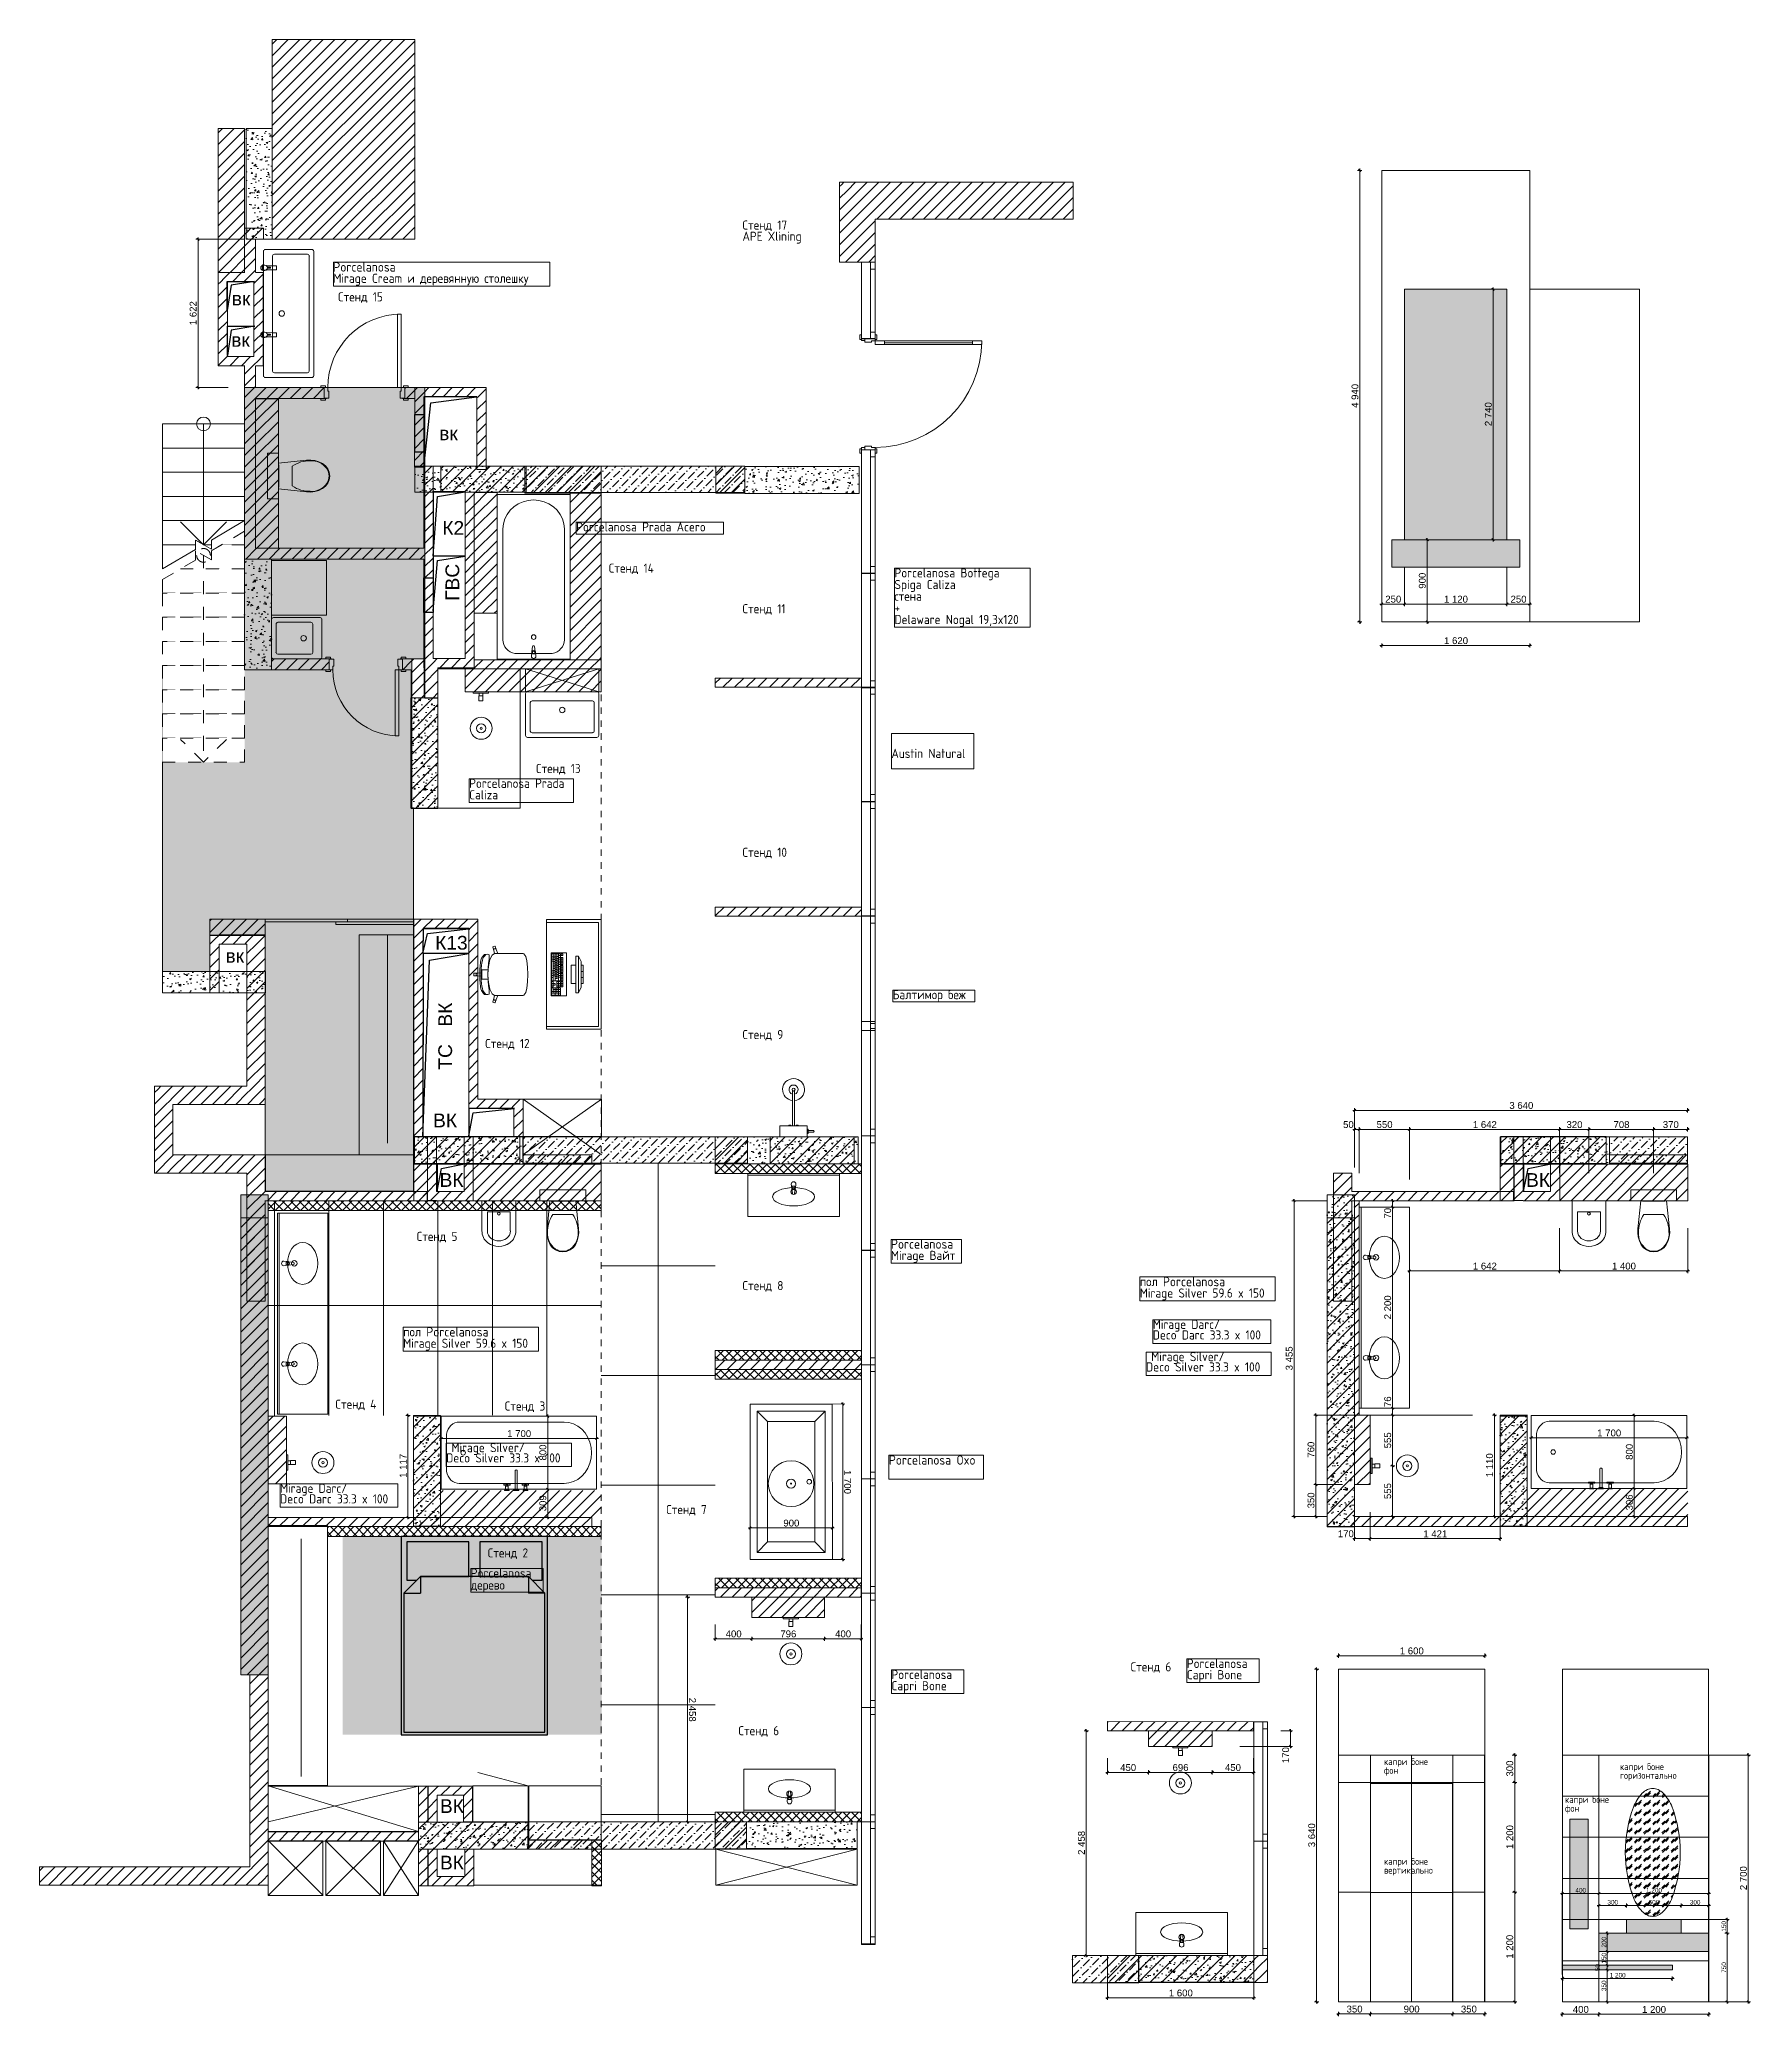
# Model space of a CAD drawing. Header units: millimetres. Extents: x 2336463 to 2579121, y 595385 to 778077.
# Drawn here: x 2524336 to 2543045, y 610827 to 632451 of the extents above; entities that cross this region are included whole.
import ezdxf

# ---------------------------------------------------------------- set-up
doc = ezdxf.new("R2010")
doc.units = ezdxf.units.MM
doc.header["$MEASUREMENT"] = 0
for name, pattern in [('Wipeout_Contour', [1000, 0, -1000]), ('короткая штриховая', [141.111111, 70.555556, -70.555556]), ('Пунктирная', [88.194442, 0, -88.194442]), ('Штриховая', [282.222223, 141.111112, -141.111112])]:
    doc.linetypes.add(name, pattern=pattern)
for name, color, linetype in [('+ план экспозиций', 7, 'Continuous'), ('+возводимые стены', 7, 'Continuous'), ('Интерьер - Мебель', 7, 'Continuous'), ('Конструктив - Лестницы', 7, 'Continuous'), ('сит план', 7, 'Continuous')]:
    doc.layers.add(name, color=color, linetype=linetype)
for name, color, linetype, lineweight in [('+ план экспозиций_Ном._пера__1', 7, 'Continuous', 13), ('+возводимые стены_Ном._пера__1', 7, 'Continuous', 13), ('+возводимые стены_Ном._пера__101', 252, 'Continuous', 5), ('+возводимые стены_Ном._пера__74', 255, 'Continuous', 0), ('+интерьер мебель_Ном._пера__1', 7, 'Continuous', 13), ('+стена с дверью_Ном._пера__1', 7, 'Continuous', 13), ('1 Планировка_Ном._пера__1', 7, 'Continuous', 13), ('Двери ARCHICAD_Ном._пера__1', 7, 'Continuous', 13), ('Интерьер - Мебель_Ном._пера__1', 7, 'Continuous', 13), ('Конструктив - Стены Несущие_Ном._пера__1', 7, 'Continuous', 13), ('Конструктив - Стены Несущие_Ном._пера__21', 7, 'Continuous', 30), ('Окна ARCHICAD_Ном._пера__1', 7, 'Continuous', 13), ('Сантехника_Ном._пера__5', 5, 'Continuous', 13), ('сит план_Ном._пера__1', 7, 'Continuous', 13), ('сит план_Ном._пера__101', 252, 'Continuous', 5), ('сит план_Ном._пера__21', 7, 'Continuous', 30)]:
    doc.layers.add(name, color=color, linetype=linetype, lineweight=lineweight)
for name, color, linetype, lineweight, true_color in [('+ план экспозиций_Ном._пера__242', 7, 'Continuous', 13, 0x1b55b5), ('+ план экспозиций_Ном._пера__58', 7, 'Continuous', 5, 0xdf0000), ('+возводимые стены_Ном._пера__119', 7, 'Continuous', 0, 0xdecbcb), ('+возводимые стены_Ном._пера__165', 7, 'Continuous', 5, 0x80d6ff), ('+возводимые стены_Ном._пера__169', 7, 'Continuous', 5, 0x68b353), ('+возводимые стены_Ном._пера__242', 7, 'Continuous', 13, 0x1b55b5), ('+возводимые стены_Ном._пера__58', 7, 'Continuous', 5, 0xdf0000), ('+возводимые стены_Ном._пера__9', 7, 'Continuous', 15, 0x3dad99), ('+стена с дверью_Ном._пера__243', 7, 'Continuous', 13, 0xe25822), ('1 Планировка_Ном._пера__9', 7, 'Continuous', 15, 0x3dad99), ('Интерьер - Мебель_Ном._пера__242', 7, 'Continuous', 13, 0x1b55b5), ('Интерьер - Мебель_Ном._пера__62', 7, 'Continuous', 25, 0xaaaaaa), ('Конструктив - Лестницы_Ном._пера__11', 7, 'Continuous', 15, 0x6c80ff), ('Конструктив - Стены Несущие_Ном._пера__162', 7, 'Continuous', 5, 0xaaaaaa), ('сит план_Ном._пера__14', 7, 'Continuous', 15, 0xbd8b17), ('сит план_Ном._пера__58', 7, 'Continuous', 5, 0xdf0000), ('сит план_Ном._пера__87', 7, 'Continuous', 20, 0x6a6a6a)]:
    doc.layers.add(name, color=color, linetype=linetype, lineweight=lineweight, true_color=true_color)
doc.styles.add('СГЕНЕРИР_СТИЛЬ_1', font='arial.ttf')
doc.styles.add('СГЕНЕРИР_СТИЛЬ_4', font='isocp.shx')
doc.linetypes.add('вешало', pattern='A,0,[1,Р”РёР·Р°Р№РЅ РїСЂРѕРµРєС‚ СЂР°Р±РѕС‡РёР№1.Shx,S=9.52381,R=0,X=0,Y=0],-1200,0', length=1200)
doc.dimstyles.new('СГЕНЕРИР_СТИЛЬ__1', dxfattribs={"dimtxt": 75, "dimasz": 23.75, "dimexe": 0.18, "dimexo": 300, "dimgap": 0, "dimtad": 1, "dimtih": 1, "dimtoh": 1, "dimdec": 0, "dimzin": 0, "dimdsep": 46, "dimtxsty": 'СГЕНЕРИР_СТИЛЬ_1', "dimblk": 'ARROWHEAD_6', "dimblk1": 'ARROWHEAD_6', "dimblk2": 'ARROWHEAD_6', "dimcen": 0.09, "dimclrd": 256, "dimclre": 256, "dimclrt": 256, "dimazin": 0, "dimtfac": 1, "dimtdec": 4, "dimtmove": 0, "dimatfit": 3, "dimfxl": 0, "dimtolj": 1, "dimtzin": 0, "dimarcsym": 0})
doc.dimstyles.new('СГЕНЕРИР_СТИЛЬ__10', dxfattribs={"dimtxt": 50, "dimasz": 23.75, "dimexe": 0.18, "dimexo": 300, "dimgap": 0, "dimtad": 1, "dimtih": 1, "dimtoh": 1, "dimdec": 0, "dimzin": 0, "dimdsep": 46, "dimtxsty": 'СГЕНЕРИР_СТИЛЬ_1', "dimblk": 'ARROWHEAD_6', "dimblk1": 'ARROWHEAD_6', "dimblk2": 'ARROWHEAD_6', "dimcen": 0.09, "dimclrd": 256, "dimclre": 256, "dimclrt": 256, "dimazin": 0, "dimtfac": 1, "dimtdec": 4, "dimtmove": 0, "dimatfit": 3, "dimfxl": 0, "dimtolj": 1, "dimtzin": 0, "dimarcsym": 0})
doc.dimstyles.new('СГЕНЕРИР_СТИЛЬ__2', dxfattribs={"dimtxt": 75, "dimasz": 23.75, "dimexe": 0.18, "dimexo": 300, "dimgap": 0, "dimtad": 1, "dimdec": 0, "dimzin": 0, "dimdsep": 46, "dimtxsty": 'СГЕНЕРИР_СТИЛЬ_1', "dimblk": 'ARROWHEAD_6', "dimblk1": 'ARROWHEAD_6', "dimblk2": 'ARROWHEAD_6', "dimcen": 0.09, "dimclrd": 256, "dimclre": 256, "dimclrt": 256, "dimazin": 0, "dimtfac": 1, "dimtdec": 4, "dimtmove": 0, "dimatfit": 3, "dimfxl": 0, "dimtolj": 1, "dimtzin": 0, "dimarcsym": 0})
doc.dimstyles.new('СГЕНЕРИР_СТИЛЬ__9', dxfattribs={"dimtxt": 50, "dimasz": 23.75, "dimexe": 0.18, "dimexo": 300, "dimgap": 0, "dimtad": 1, "dimdec": 0, "dimzin": 0, "dimdsep": 46, "dimtxsty": 'СГЕНЕРИР_СТИЛЬ_1', "dimblk": 'ARROWHEAD_6', "dimblk1": 'ARROWHEAD_6', "dimblk2": 'ARROWHEAD_6', "dimcen": 0.09, "dimclrd": 256, "dimclre": 256, "dimclrt": 256, "dimazin": 0, "dimtfac": 1, "dimtdec": 4, "dimtmove": 0, "dimatfit": 3, "dimfxl": 0, "dimtolj": 1, "dimtzin": 0, "dimarcsym": 0})
pattern_1 = [(45, (2086872.015, 585813.686), (-45.961939, 45.961939), []), (135, (2086872.015, 585813.686), (45.961939, 45.961939), [])]
pattern_2 = [(45, (2086872.015, 585813.69), (-63.639609, 63.639609), [])]
pattern_3 = [(45, (2086872.01, 585813.69), (-91.92388, 91.92388), [97.499996, -32.499999, 0, -32.499999]), (45, (2086883.5, 585917.1), (-91.92388, 91.92388), [97.499996, -32.499999, 0, -32.499999])]
pattern_4 = [(50, (2086872.01, 585813.69), (-182.18467, 15.939086), [19.05, -209.55]), (355, (2086872.01, 585813.69), (-35.24342, 191.056845), [15.24, -167.640584]), (100.451445, (2086887.2, 585812.36), (146.94125, 175.11775), [16.19001, -178.090245]), (46.1842, (2086872.01, 585864.49), (-271.07904, 42.04233), [28.575, -314.325]), (96.63556, (2086894.6, 585860.98), (237.40413, 247.42612), [24.28502, -267.1356]), (351.18415, (2086872.01, 585864.49), (237.40413, 247.42612), [22.85997, -251.45973]), (21, (2086897.41, 585851.79), (-151.61439, 102.2652), [19.05, -209.55]), (326, (2086897.41, 585851.79), (61.80203, 184.187966), [15.24, -167.64]), (71.451445, (2086910.05, 585843.26), (213.41642, 81.92277), [16.19001, -178.08994]), (37.5, (2086872.015, 585813.686), (3.088603, 84.555039), [0, -165.608, 0, -170.18, 0, -168.275]), (7.5, (2086872.015, 585813.69), (66.819663, 100.180575), [0, -97.028, 0, -161.798, 0, -64.135]), (327.5, (2086815.37, 585813.686), (-135.590595, 5.728744), [0, -63.5, 0, -198.12, 0, -262.89]), (317.5, (2086789.97, 585813.69), (148.12918, 25.42649), [0, -82.55, 0, -131.572, 0, -186.69])]

msp = doc.modelspace()

# ---------------------------------------------------------------- texts
at = {"layer": '+ план экспозиций_Ном._пера__1', "color": 7, "linetype": 'Continuous', "lineweight": 13, "attachment_point": 1, "style": 'СГЕНЕРИР_СТИЛЬ_4'}
for s, insert, char_height, line_spacing_factor in [('\\A1;{\\pql;\\Fisocp.shx;Porcelanosa\\P\\pql;\\Fisocp.shx;\\H0.975709x;Mirage Cream\\Fisocp.shx; и деревянную столешку}', (2527549.1, 630014.7), 102.49, 0.735321), ('\\A1;{\\pql;\\Fisocp.shx;Porcelanosa Bottega \\P\\pql;\\Fisocp.shx;Spiga Caliza\\P\\pql;\\Fisocp.shx;стена\\P\\pql;\\Fisocp.shx;+ \\P\\pql;\\Fisocp.shx;Delaware Nogal 19,3x120}', (2533685.1, 626667.1), 100, 0.764862), ('\\A1;{\\pql;\\Fisocp.shx;Porcelanosa Prada\\P\\pql;\\Fisocp.shx;Caliz\\Fisocp.shx;a\\Fisocp.shx; }', (2529034.1, 624364.9), 100, 0.752688), ('\\A1;{\\pql;\\Fisocp.shx;Porcelanosa\\P\\pql;\\Fisocp.shx;\\H0.975709x;Mirage \\Fisocp.shx;Вайт}', (2533647.1, 619327), 102.49, 0.735321), ('\\A1;{\\pql;\\Fisocp.shx;пол \\Fisocp.shx;\\H1.024896x;Porcelanosa\\P\\pql;\\Fisocp.shx;\\H0.975709x;Mirage Silver 59.6 x 150}', (2536368.2, 618916.1), 100, 0.738795), ('\\A1;{\\pql;\\Fisocp.shx;пол \\Fisocp.shx;\\H1.024896x;Porcelanosa\\P\\pql;\\Fisocp.shx;\\H0.975709x;Mirage Silver 59.6 x 150}', (2528312.9, 618366.6), 100, 0.738795), ('\\A1;{\\pql;\\Fisocp.shx;Mirage D\\Fisocp.shx;arc/\\P\\pql;\\Fisocp.shx;Deco Darc\\Fisocp.shx; 33.3 x 100}', (2536509.8, 618447.3), 100, 0.694789), ('\\A1;{\\pql;\\Fisocp.shx; \\Fisocp.shx;Mirage Silver/\\P\\pql;\\Fisocp.shx;Deco Silver 33.3 x 100}', (2536435.8, 618094.3), 100, 0.677419), ('\\A1;{\\pql;\\Fisocp.shx; \\Fisocp.shx;Mirage Silver/\\P\\pql;\\Fisocp.shx;Deco Silver 33.3 x 100}', (2528783.3, 617099.1), 100, 0.677419), ('\\A1;{\\pql;\\Fisocp.shx;Mirage D\\Fisocp.shx;arc/\\P\\pql;\\Fisocp.shx;Deco Darc\\Fisocp.shx; 33.3 x 100}', (2526966, 616654.2), 100, 0.694789), ('\\A1;{\\pql;\\Fisocp.shx;Porcelanosa \\P\\pql;\\Fisocp.shx;дерево}', (2529051.3, 615726.5), 100, 0.784842), ('\\A1;{\\pql;\\Fisocp.shx;Porcelanosa \\P\\pql;\\Fisocp.shx;Capri Bone}', (2533651.7, 614617.1), 100, 0.738168), ('\\A1;{\\pql;\\Fisocp.shx;Porcelanosa \\P\\pql;\\Fisocp.shx;Capri Bone}', (2536881.9, 614737.9), 100, 0.738168)]:
    msp.add_mtext(s, dxfattribs=dict(at, insert=insert, char_height=char_height, line_spacing_factor=line_spacing_factor))
for s, insert, char_height in [('\\A1;{\\pql;\\Fisocp.shx;Porcelanosa Prada\\Fisocp.shx; Acero\\Fisocp.shx; }', (2530204.6, 627170.3), 100), ('\\A1;{\\pql;\\Fisocp.shx;\\P\\pql;\\Fisocp.shx;Austin Natural\\P\\pql;\\Fisocp.shx;}', (2533651.7, 624859.2), 100), ('\\A1;{\\pql;\\Fisocp.shx;Балтимор беж}', (2533665.2, 622054.1), 100), ('\\A1;{\\pql;\\Fisocp.shx;Porcelanosa \\Fisocp.shx;Oxo\\P\\pql;\\Fisocp.shx;\\H0.975709x;}', (2533623.9, 616964.8), 102.49)]:
    msp.add_mtext(s, dxfattribs=dict(at, insert=insert, char_height=char_height))
at = {"layer": '+ план экспозиций_Ном._пера__58', "color": 12, "linetype": 'Continuous', "lineweight": 5, "true_color": 0xdf0000, "insert": (2532023.2, 630471.3), "char_height": 100, "attachment_point": 1, "line_spacing_factor": 0.731058, "style": 'СГЕНЕРИР_СТИЛЬ_4'}
msp.add_mtext('\\A1;{\\pql;\\Fisocp.shx;Стенд 17\\P\\pql;\\Fisocp.shx;APE Xlining}', dxfattribs=at)
at = {"layer": '+ план экспозиций_Ном._пера__58', "color": 12, "linetype": 'Continuous', "lineweight": 5, "true_color": 0xdf0000, "char_height": 100, "attachment_point": 1, "style": 'СГЕНЕРИР_СТИЛЬ_4'}
for s, insert in [('\\A1;{\\pql;\\Fisocp.shx;Стенд 1\\Fisocp.shx;5}', (2527600.4, 629686.6)), ('\\A1;{\\pql;\\Fisocp.shx;Стенд 1\\Fisocp.shx;4}', (2530561.3, 626718.9)), ('\\A1;{\\pql;\\Fisocp.shx;Стенд 1\\Fisocp.shx;1}', (2532023.2, 626274.9)), ('\\A1;{\\pql;\\Fisocp.shx;Стенд \\Fisocp.shx;13}', (2529765.3, 624527.1)), ('\\A1;{\\pql;\\Fisocp.shx;Стенд 1\\Fisocp.shx;0}', (2532023.2, 623610.5)), ('\\A1;{\\pql;\\Fisocp.shx;Стенд \\Fisocp.shx;12}', (2529209.3, 621518.9)), ('\\A1;{\\pql;\\Fisocp.shx;Стенд \\Fisocp.shx;9}', (2532023.2, 621617.2)), ('\\A1;{\\pql;\\Fisocp.shx;Стенд\\Fisocp.shx; 5}', (2528460.7, 619409)), ('\\A1;{\\pql;\\Fisocp.shx;Стенд \\Fisocp.shx;8}', (2532023.2, 618871.1)), ('\\A1;{\\pql;\\Fisocp.shx;Стенд 4}', (2527571.9, 617573.8)), ('\\A1;{\\pql;\\Fisocp.shx;Стенд\\Fisocp.shx; 3\\Fisocp.shx; }', (2529423.6, 617553.4)), ('\\A1;{\\pql;\\Fisocp.shx;Стенд \\Fisocp.shx;7}', (2531189, 616421.3)), ('\\A1;{\\pql;\\Fisocp.shx;Стенд \\Fisocp.shx;2}', (2529237.6, 615947.3)), ('\\A1;{\\pql;\\Fisocp.shx;Стенд 6 }', (2536267.4, 614701.2)), ('\\A1;{\\pql;\\Fisocp.shx;Стенд 6 }', (2531978.6, 614002.4))]:
    msp.add_mtext(s, dxfattribs=dict(at, insert=insert))
at = {"layer": 'Интерьер - Мебель_Ном._пера__1', "color": 7, "linetype": 'Continuous', "lineweight": 13, "char_height": 75, "attachment_point": 1, "line_spacing_factor": 0.774014, "style": 'СГЕНЕРИР_СТИЛЬ_4'}
for s, insert in [('\\A1;{\\pql;\\Fisocp.shx;капри боне\\P\\pql;\\Fisocp.shx;фон}', (2539038.5, 613652.2)), ('\\A1;{\\pql;\\Fisocp.shx;капри боне\\P\\pql;\\Fisocp.shx;горизонтально}', (2541618.9, 613597.6)), ('\\A1;{\\pql;\\Fisocp.shx;капри боне\\P\\pql;\\Fisocp.shx;фон}', (2541018.4, 613237.7)), ('\\A1;{\\pql;\\Fisocp.shx;капри боне\\P\\pql;\\Fisocp.shx;вертикально}', (2539038.5, 612560.9))]:
    msp.add_mtext(s, dxfattribs=dict(at, insert=insert))
at = {"layer": 'сит план_Ном._пера__1', "color": 7, "linetype": 'Continuous', "lineweight": 13, "char_height": 150, "attachment_point": 1, "style": 'СГЕНЕРИР_СТИЛЬ_1'}
for s, insert in [('\\A1;{\\pql;\\fArial|b0|i0|c204|p38;вк}', (2526438.1, 629692.2)), ('\\A1;{\\pql;\\fArial|b0|i0|c204|p38;вк}', (2526432.2, 629239.7)), ('\\A1;{\\pql;\\fArial|b0|i0|c204|p38;вк}', (2528706.3, 628217.6)), ('\\A1;{\\pql;\\fArial|b0|i0|c204|p38;К\\fArial|b0|i0|c204|p38;2}', (2528740.6, 627183.7)), ('\\A1;{\\pql;\\fArial|b0|i0|c204|p38;К13}', (2528662.5, 622646.3)), ('\\A1;{\\pql;\\fArial|b0|i0|c204|p38;в\\fArial|b0|i0|c204|p38;к}', (2526369.6, 622502.7)), ('\\A1;{\\pql;\\fArial|b0|i0|c204|p38;ВК}', (2528639.8, 620702.2)), ('\\A1;{\\pql;\\fArial|b0|i0|c204|p38;ВК}', (2528710.6, 620051.1)), ('\\A1;{\\pql;\\fArial|b0|i0|c204|p38;ВК}', (2540591.8, 620051.1)), ('\\A1;{\\pql;\\fArial|b0|i0|c204|p38;ВК}', (2528714.5, 613202.6)), ('\\A1;{\\pql;\\fArial|b0|i0|c204|p38;ВК}', (2528714.5, 612584.8))]:
    msp.add_mtext(s, dxfattribs=dict(at, insert=insert))
at = {"layer": 'сит план_Ном._пера__1', "color": 7, "linetype": 'Continuous', "lineweight": 13, "char_height": 150, "attachment_point": 1, "rotation": 90, "style": 'СГЕНЕРИР_СТИЛЬ_1'}
for s, insert in [('\\A1;{\\pql;\\fArial|b0|i0|c204|p38;ГВС}', (2528775.1, 626311.4)), ('\\A1;{\\pql;\\fArial|b0|i0|c204|p38;ВК}', (2528696.7, 621653.9)), ('\\A1;{\\pql;\\fArial|b0|i0|c204|p38;ТС}', (2528696.7, 621183))]:
    msp.add_mtext(s, dxfattribs=dict(at, insert=insert))

# ---------------------------------------------------------------- blocks, each defined once
blk = doc.blocks.new('*X18', base_point=(2086872, 585814))
at = {"layer": '+возводимые стены_Ном._пера__165', "color": 141, "linetype": 'Continuous', "lineweight": 5, "true_color": 0x80d6ff}
for p, q in [((2541877, 613234), (2541908, 613265)), ((2541882, 613222), (2541953, 613292)), ((2541920, 613242), (2541951, 613273)), ((2541977, 613234), (2542008, 613265)), ((2541982, 613222), (2542053, 613292)), ((2542020, 613242), (2542051, 613273)), ((2541777, 613134), (2541808, 613165)), ((2541777, 613034), (2541808, 613065)), ((2541782, 613122), (2541853, 613192)), ((2541782, 613022), (2541853, 613092)), ((2541820, 613142), (2541851, 613173)), ((2541820, 613042), (2541851, 613073)), ((2541877, 613134), (2541908, 613165)), ((2541877, 613034), (2541908, 613065)), ((2541882, 613122), (2541953, 613192)), ((2541882, 613022), (2541953, 613092)), ((2541920, 613142), (2541951, 613173)), ((2541920, 613042), (2541951, 613073)), ((2541977, 613134), (2542008, 613165)), ((2541977, 613034), (2542008, 613065)), ((2541982, 613122), (2542053, 613192)), ((2541982, 613022), (2542053, 613092)), ((2542020, 613142), (2542051, 613173)), ((2542020, 613042), (2542051, 613073)), ((2542077, 613234), (2542100, 613257)), ((2542077, 613134), (2542108, 613165)), ((2542077, 613034), (2542108, 613065)), ((2542082, 613222), (2542108, 613247)), ((2542082, 613122), (2542151, 613191)), ((2542082, 613022), (2542153, 613092)), ((2542120, 613142), (2542151, 613173)), ((2542120, 613042), (2542151, 613073)), ((2542177, 613134), (2542179, 613136)), ((2542177, 613034), (2542205, 613062)), ((2542182, 613122), (2542185, 613124)), ((2542182, 613022), (2542210, 613049)), ((2541695, 612834), (2541753, 612892)), ((2541698, 612856), (2541708, 612865)), ((2541716, 612955), (2541753, 612992)), ((2541720, 612942), (2541751, 612973)), ((2541720, 612842), (2541751, 612873)), ((2541777, 612934), (2541808, 612965)), ((2541777, 612834), (2541808, 612865)), ((2541782, 612922), (2541853, 612992)), ((2541782, 612822), (2541853, 612892)), ((2541820, 612942), (2541851, 612973)), ((2541820, 612842), (2541851, 612873)), ((2541877, 612934), (2541908, 612965)), ((2541877, 612834), (2541908, 612865)), ((2541882, 612922), (2541953, 612992)), ((2541882, 612822), (2541953, 612892)), ((2541920, 612942), (2541951, 612973)), ((2541920, 612842), (2541951, 612873)), ((2541977, 612934), (2542008, 612965)), ((2541977, 612834), (2542008, 612865)), ((2541982, 612922), (2542053, 612992)), ((2541982, 612822), (2542053, 612892)), ((2542020, 612942), (2542051, 612973)), ((2542020, 612842), (2542051, 612873)), ((2542077, 612934), (2542108, 612965)), ((2542077, 612834), (2542108, 612865)), ((2542082, 612922), (2542153, 612992)), ((2542082, 612822), (2542153, 612892)), ((2542120, 612942), (2542151, 612973)), ((2542120, 612842), (2542151, 612873)), ((2542177, 612934), (2542208, 612965)), ((2542177, 612834), (2542208, 612865)), ((2542182, 612922), (2542233, 612972)), ((2542182, 612822), (2542249, 612889)), ((2542220, 612942), (2542237, 612958)), ((2542220, 612842), (2542251, 612873)), ((2541678, 612635), (2541708, 612665)), ((2541682, 612622), (2541753, 612692)), ((2541683, 612722), (2541753, 612792)), ((2541684, 612741), (2541708, 612765)), ((2541720, 612742), (2541751, 612773)), ((2541720, 612642), (2541751, 612673)), ((2541777, 612734), (2541808, 612765)), ((2541777, 612634), (2541808, 612665)), ((2541782, 612722), (2541853, 612792)), ((2541782, 612622), (2541853, 612692)), ((2541820, 612742), (2541851, 612773)), ((2541820, 612642), (2541851, 612673)), ((2541877, 612734), (2541908, 612765)), ((2541877, 612634), (2541908, 612665)), ((2541882, 612722), (2541953, 612792)), ((2541882, 612622), (2541953, 612692)), ((2541920, 612742), (2541951, 612773)), ((2541920, 612642), (2541951, 612673)), ((2541977, 612734), (2542008, 612765)), ((2541977, 612634), (2542008, 612665)), ((2541982, 612722), (2542053, 612792)), ((2541982, 612622), (2542053, 612692)), ((2542020, 612742), (2542051, 612773)), ((2542020, 612642), (2542051, 612673)), ((2542077, 612734), (2542108, 612765)), ((2542077, 612634), (2542108, 612665)), ((2542082, 612722), (2542153, 612792)), ((2542082, 612622), (2542153, 612692)), ((2542120, 612742), (2542151, 612773)), ((2542120, 612642), (2542151, 612673)), ((2542177, 612734), (2542208, 612765)), ((2542177, 612634), (2542208, 612665)), ((2542182, 612722), (2542253, 612792)), ((2542182, 612622), (2542253, 612692)), ((2542220, 612742), (2542251, 612773)), ((2542220, 612642), (2542251, 612673)), ((2541682, 612539), (2541708, 612565)), ((2541683, 612522), (2541753, 612592)), ((2541688, 612445), (2541708, 612465)), ((2541691, 612430), (2541753, 612492)), ((2541720, 612542), (2541751, 612573)), ((2541720, 612442), (2541751, 612473)), ((2541777, 612534), (2541808, 612565)), ((2541777, 612434), (2541808, 612465)), ((2541782, 612522), (2541853, 612592)), ((2541782, 612422), (2541853, 612492)), ((2541820, 612542), (2541851, 612573)), ((2541820, 612442), (2541851, 612473)), ((2541877, 612534), (2541908, 612565)), ((2541877, 612434), (2541908, 612465)), ((2541882, 612522), (2541953, 612592)), ((2541882, 612422), (2541953, 612492)), ((2541920, 612542), (2541951, 612573)), ((2541920, 612442), (2541951, 612473)), ((2541977, 612534), (2542008, 612565)), ((2541977, 612434), (2542008, 612465)), ((2541982, 612522), (2542053, 612592)), ((2541982, 612422), (2542053, 612492)), ((2542020, 612542), (2542051, 612573)), ((2542020, 612442), (2542051, 612473)), ((2542077, 612534), (2542108, 612565)), ((2542077, 612434), (2542108, 612465)), ((2542082, 612522), (2542153, 612592)), ((2542082, 612422), (2542153, 612492)), ((2542120, 612542), (2542151, 612573)), ((2542120, 612442), (2542151, 612473)), ((2542177, 612534), (2542208, 612565)), ((2542177, 612434), (2542208, 612465)), ((2542182, 612522), (2542253, 612592)), ((2542182, 612422), (2542253, 612492)), ((2542220, 612542), (2542251, 612573)), ((2542220, 612442), (2542251, 612473)), ((2541703, 612360), (2541708, 612365)), ((2541706, 612345), (2541753, 612392)), ((2541720, 612342), (2541751, 612373)), ((2541724, 612263), (2541753, 612292)), ((2541728, 612249), (2541751, 612273)), ((2541747, 612186), (2541753, 612192)), ((2541777, 612334), (2541808, 612365)), ((2541777, 612234), (2541808, 612265)), ((2541782, 612322), (2541853, 612392)), ((2541782, 612222), (2541853, 612292)), ((2541782, 612122), (2541853, 612192)), ((2541820, 612342), (2541851, 612373)), ((2541820, 612242), (2541851, 612273)), ((2541877, 612334), (2541908, 612365)), ((2541877, 612234), (2541908, 612265)), ((2541882, 612322), (2541953, 612392)), ((2541882, 612222), (2541953, 612292)), ((2541882, 612122), (2541953, 612192)), ((2541920, 612342), (2541951, 612373)), ((2541920, 612242), (2541951, 612273)), ((2541977, 612334), (2542008, 612365)), ((2541977, 612234), (2542008, 612265)), ((2541982, 612322), (2542053, 612392)), ((2541982, 612222), (2542053, 612292)), ((2541982, 612122), (2542053, 612192)), ((2542020, 612342), (2542051, 612373)), ((2542020, 612242), (2542051, 612273)), ((2542077, 612334), (2542108, 612365)), ((2542077, 612234), (2542108, 612265)), ((2542082, 612322), (2542153, 612392)), ((2542082, 612222), (2542153, 612292)), ((2542082, 612122), (2542153, 612192)), ((2542120, 612342), (2542151, 612373)), ((2542120, 612242), (2542151, 612273)), ((2542177, 612334), (2542208, 612365)), ((2542177, 612234), (2542208, 612265)), ((2542182, 612322), (2542253, 612392)), ((2542182, 612222), (2542233, 612272)), ((2542220, 612342), (2542251, 612373)), ((2542220, 612242), (2542225, 612247)), ((2541751, 612172), (2541751, 612173)), ((2541777, 612134), (2541808, 612165)), ((2541800, 612057), (2541808, 612065)), ((2541806, 612045), (2541853, 612092)), ((2541820, 612142), (2541851, 612173)), ((2541820, 612042), (2541851, 612073)), ((2541850, 611990), (2541853, 611992)), ((2541877, 612134), (2541908, 612165)), ((2541877, 612034), (2541908, 612065)), ((2541882, 612022), (2541953, 612092)), ((2541893, 611950), (2541908, 611965)), ((2541904, 611943), (2541953, 611992)), ((2541920, 612142), (2541951, 612173)), ((2541920, 612042), (2541951, 612073)), ((2541920, 611942), (2541951, 611973)), ((2541977, 612134), (2542008, 612165)), ((2541977, 612034), (2542008, 612065)), ((2541977, 611934), (2542008, 611965)), ((2541982, 612022), (2542053, 612092)), ((2541983, 611922), (2542053, 611992)), ((2542020, 612142), (2542051, 612173)), ((2542020, 612042), (2542051, 612073)), ((2542020, 611942), (2542051, 611973)), ((2542077, 612134), (2542108, 612165)), ((2542077, 612034), (2542108, 612065)), ((2542082, 612022), (2542153, 612092)), ((2542120, 612142), (2542151, 612173)), ((2542120, 612042), (2542151, 612073)), ((2542177, 612134), (2542197, 612155)), ((2542182, 612122), (2542190, 612129))]:
    blk.add_line(p, q, dxfattribs=at)
blk = doc.blocks.new('Штриховка_5', base_point=(2086872, 585814))
at = {"layer": '+возводимые стены_Ном._пера__1', "color": 7, "linetype": 'Continuous', "lineweight": 13, "flags": 128}
blk.add_lwpolyline([(2542277, 612622, 0.088072), (2542189, 613117, 0.099714), (2542092, 613268, 0.08365), (2542035, 613308, 0.113428), (2541977, 613322, 0.113428), (2541918, 613308, 0.08365), (2541862, 613268, 0.099714), (2541765, 613117, 0.088072), (2541677, 612622, 0.088072), (2541765, 612127, 0.099714), (2541862, 611975, 0.08365), (2541918, 611935, 0.113428), (2541977, 611922, 0.113428), (2542035, 611935, 0.08365), (2542092, 611975, 0.099714), (2542189, 612127, 0.088072)], format="xyb", close=True, dxfattribs=at)
at = {"layer": '+возводимые стены_Ном._пера__165', "color": 141, "linetype": 'Continuous', "lineweight": 5, "true_color": 0x80d6ff}
blk.add_blockref('*X18', (2086872, 585814), dxfattribs=at)
blk = doc.blocks.new('Перекрытие_153', base_point=(2527486, 616198))
at = {"layer": 'Интерьер - Мебель_Ном._пера__1', "color": 7, "linetype": 'Continuous', "lineweight": 13, "flags": 128}
blk.add_lwpolyline([(2527486, 616198), (2526836, 616198), (2526836, 613352), (2527486, 613352)], close=True, dxfattribs=at)
blk = doc.blocks.new('Перекрытие_154', base_point=(2526836, 613346))
at = {"layer": 'Интерьер - Мебель_Ном._пера__1', "color": 7, "linetype": 'Continuous', "lineweight": 13, "flags": 128}
blk.add_lwpolyline([(2526836, 613346), (2526836, 612848), (2528481, 612848), (2528481, 613346)], close=True, dxfattribs=at)
blk = doc.blocks.new('Перекрытие_155', base_point=(2526837, 612749))
at = {"layer": 'Интерьер - Мебель_Ном._пера__1', "color": 7, "linetype": 'Continuous', "lineweight": 13, "flags": 128}
blk.add_lwpolyline([(2526837, 612749), (2526837, 612149), (2527436, 612149), (2527436, 612749)], close=True, dxfattribs=at)
blk = doc.blocks.new('Перекрытие_156', base_point=(2529076, 612956))
at = {"layer": 'Интерьер - Мебель_Ном._пера__1', "color": 7, "linetype": 'Continuous', "lineweight": 13, "flags": 128}
blk.add_lwpolyline([(2529076, 612956), (2529681, 612956), (2529681, 613351), (2529076, 613351)], close=True, dxfattribs=at)
blk = doc.blocks.new('Перекрытие_157', base_point=(2528097, 612749))
at = {"layer": 'Интерьер - Мебель_Ном._пера__1', "color": 7, "linetype": 'Continuous', "lineweight": 13, "flags": 128}
blk.add_lwpolyline([(2528097, 612749), (2528097, 612149), (2528481, 612149), (2528481, 612749)], close=True, dxfattribs=at)
blk = doc.blocks.new('Перекрытие_158', base_point=(2527466, 612749))
at = {"layer": 'Интерьер - Мебель_Ном._пера__1', "color": 7, "linetype": 'Continuous', "lineweight": 13, "flags": 128}
blk.add_lwpolyline([(2527466, 612749), (2527466, 612149), (2528066, 612149), (2528066, 612749)], close=True, dxfattribs=at)
blk = doc.blocks.new('Перекрытие_159', base_point=(2529086, 612262))
at = {"layer": 'Интерьер - Мебель_Ном._пера__1', "color": 7, "linetype": 'Continuous', "lineweight": 13, "flags": 128}
blk.add_lwpolyline([(2529086, 612262), (2530481, 612262), (2530481, 612656), (2529086, 612656)], close=True, dxfattribs=at)
blk = doc.blocks.new('Перекрытие_160', base_point=(2531731, 612262))
at = {"layer": 'Интерьер - Мебель_Ном._пера__1', "color": 7, "linetype": 'Continuous', "lineweight": 13, "flags": 128}
blk.add_lwpolyline([(2531731, 612262), (2533276, 612262), (2533276, 612656), (2531731, 612656)], close=True, dxfattribs=at)
blk = doc.blocks.new('Перекрытие_161', base_point=(2526808, 619853))
at = {"layer": 'Интерьер - Мебель_Ном._пера__1', "color": 7, "linetype": 'Continuous', "lineweight": 13, "flags": 128}
blk.add_lwpolyline([(2526808, 619853), (2528426, 619853), (2528426, 620252), (2526808, 620252)], close=True, dxfattribs=at)
blk = doc.blocks.new('Перекрытие_162', base_point=(2527830, 620252))
at = {"layer": 'Интерьер - Мебель_Ном._пера__1', "color": 7, "linetype": 'Continuous', "lineweight": 13, "flags": 128}
blk.add_lwpolyline([(2527830, 620252), (2528426, 620252), (2528426, 622656), (2527830, 622656)], close=True, dxfattribs=at)
blk = doc.blocks.new('Перекрытие_163', base_point=(2526874, 626153))
at = {"layer": 'Интерьер - Мебель_Ном._пера__1', "color": 7, "linetype": 'Continuous', "lineweight": 13, "flags": 128}
blk.add_lwpolyline([(2526874, 626153), (2527474, 626153), (2527474, 626753), (2526874, 626753)], close=True, dxfattribs=at)
blk = doc.blocks.new('Перекрытие_164', base_point=(2529624, 620453))
at = {"layer": 'Интерьер - Мебель_Ном._пера__1', "color": 7, "linetype": 'Continuous', "lineweight": 13, "flags": 128}
blk.add_lwpolyline([(2529624, 620453), (2530481, 620453), (2530481, 620860), (2529624, 620860)], close=True, dxfattribs=at)
blk = doc.blocks.new('Перекрытие_165', base_point=(2529686, 612757))
at = {"layer": 'Интерьер - Мебель_Ном._пера__1', "color": 7, "linetype": 'Continuous', "lineweight": 13, "flags": 128}
blk.add_lwpolyline([(2529686, 612757), (2530476, 612757), (2530476, 613351), (2529686, 613351)], close=True, dxfattribs=at)
blk = doc.blocks.new('Лестница_14', base_point=(2086872, 585814))
at = {"color": 254, "linetype": 'Wipeout_Contour', "lineweight": 0, "ltscale": 10412188.77680894}
blk.add_wipeout([(2526579, 628246), (2525679, 628246), (2525679, 627982), (2526579, 627982)], dxfattribs=at).dxf.layer = 'Конструктив - Лестницы'
at = {"layer": 'Конструктив - Лестницы_Ном._пера__11', "color": 171, "linetype": 'Continuous', "lineweight": 15, "true_color": 0x6c80ff}
for p, q in [((2526579, 628246), (2525679, 628246)), ((2525679, 628246), (2525679, 627982)), ((2526579, 627982), (2526579, 628246)), ((2525679, 627982), (2526579, 627982))]:
    blk.add_line(p, q, dxfattribs=at)
for start, end in [(0, 180), (180, 0)]:
    blk.add_arc((2526129, 628246), 75, start, end, dxfattribs=at)
at = {"color": 254, "linetype": 'Wipeout_Contour', "lineweight": 0, "ltscale": 10411933.73923852}
blk.add_wipeout([(2526579, 627982), (2525679, 627982), (2525679, 627718), (2526579, 627718)], dxfattribs=at).dxf.layer = 'Конструктив - Лестницы'
at = {"layer": 'Конструктив - Лестницы_Ном._пера__11', "color": 171, "linetype": 'Continuous', "lineweight": 15, "true_color": 0x6c80ff}
for p, q in [((2526129, 628246), (2526129, 627982)), ((2526579, 627982), (2525679, 627982)), ((2525679, 627982), (2525679, 627718)), ((2526579, 627718), (2526579, 627982)), ((2525679, 627718), (2526579, 627718))]:
    blk.add_line(p, q, dxfattribs=at)
at = {"color": 254, "linetype": 'Wipeout_Contour', "lineweight": 0, "ltscale": 10411678.80276857}
blk.add_wipeout([(2526579, 627718), (2525679, 627718), (2525679, 627453), (2526579, 627453)], dxfattribs=at).dxf.layer = 'Конструктив - Лестницы'
at = {"layer": 'Конструктив - Лестницы_Ном._пера__11', "color": 171, "linetype": 'Continuous', "lineweight": 15, "true_color": 0x6c80ff}
for p, q in [((2526579, 627718), (2525679, 627718)), ((2525679, 627718), (2525679, 627453)), ((2526579, 627453), (2526579, 627718)), ((2525679, 627453), (2526579, 627453))]:
    blk.add_line(p, q, dxfattribs=at)
at = {"color": 254, "linetype": 'Wipeout_Contour', "lineweight": 0, "ltscale": 10411423.96739511}
blk.add_wipeout([(2526579, 627453), (2525679, 627453), (2525679, 627189), (2526579, 627189)], dxfattribs=at).dxf.layer = 'Конструктив - Лестницы'
at = {"layer": 'Конструктив - Лестницы_Ном._пера__11', "color": 171, "linetype": 'Continuous', "lineweight": 15, "true_color": 0x6c80ff}
for p, q in [((2526579, 627453), (2525679, 627453)), ((2525679, 627453), (2525679, 627189)), ((2526579, 627189), (2526579, 627453)), ((2525679, 627189), (2526579, 627189))]:
    blk.add_line(p, q, dxfattribs=at)
at = {"color": 254, "linetype": 'Wipeout_Contour', "lineweight": 0, "ltscale": 20821798.54510853}
blk.add_wipeout([(2525679, 627189), (2525679, 626925), (2526043, 626925), (2526043, 626974), (2526129, 626925), (2526215, 626925), (2526215, 626975), (2526579, 627189)], dxfattribs=at).dxf.layer = 'Конструктив - Лестницы'
at = {"layer": 'Конструктив - Лестницы_Ном._пера__11', "color": 171, "linetype": 'Continuous', "lineweight": 15, "true_color": 0x6c80ff}
for p, q in [((2526579, 627189), (2525679, 627189)), ((2525679, 627189), (2525679, 626925)), ((2525679, 626925), (2526043, 626925)), ((2526129, 626925), (2526215, 626925))]:
    blk.add_line(p, q, dxfattribs=at)
at = {"color": 254, "linetype": 'Wipeout_Contour', "lineweight": 0, "ltscale": 7809381.685263117}
blk.add_wipeout([(2526326, 626925), (2526579, 626925), (2526579, 627073)], dxfattribs=at).dxf.layer = 'Конструктив - Лестницы'
at = {"layer": 'Конструктив - Лестницы_Ном._пера__11', "color": 171, "linetype": 'Штриховая', "lineweight": 15, "true_color": 0x6c80ff}
for p, q in [((2526326, 626925), (2526579, 626925)), ((2526579, 626925), (2526579, 627073))]:
    blk.add_line(p, q, dxfattribs=at)
at = {"color": 254, "linetype": 'Wipeout_Contour', "lineweight": 0, "ltscale": 10409925.34582609}
blk.add_wipeout([(2525679, 626925), (2525679, 626661), (2526043, 626874), (2526043, 626925)], dxfattribs=at).dxf.layer = 'Конструктив - Лестницы'
at = {"layer": 'Конструктив - Лестницы_Ном._пера__11', "color": 171, "linetype": 'Continuous', "lineweight": 15, "true_color": 0x6c80ff}
blk.add_line((2525679, 626925), (2525679, 626661), dxfattribs=at)
at = {"color": 254, "linetype": 'Wipeout_Contour', "lineweight": 0, "ltscale": 7808436.538695272}
blk.add_wipeout([(2526215, 626925), (2526129, 626925), (2526215, 626875)], dxfattribs=at).dxf.layer = 'Конструктив - Лестницы'
at = {"layer": 'Конструктив - Лестницы_Ном._пера__11', "color": 171, "linetype": 'Continuous', "lineweight": 15, "true_color": 0x6c80ff}
for p, q in [((2526043, 626925), (2525679, 626925)), ((2526215, 626925), (2526129, 626925))]:
    blk.add_line(p, q, dxfattribs=at)
at = {"color": 254, "linetype": 'Wipeout_Contour', "lineweight": 0, "ltscale": 20822664.79412755}
blk.add_wipeout([(2525876, 626661), (2526579, 626661), (2526579, 626925), (2526326, 626925), (2526215, 626860), (2526215, 626760), (2526043, 626858), (2526043, 626758)], dxfattribs=at).dxf.layer = 'Конструктив - Лестницы'
at = {"layer": 'Конструктив - Лестницы_Ном._пера__11', "color": 171, "linetype": 'Continuous', "lineweight": 15, "true_color": 0x6c80ff}
for p, q in [((2526129, 627982), (2526129, 626925)), ((2526129, 626925), (2525879, 627175)), ((2526379, 627175), (2526129, 626925)), ((2526579, 627189), (2526215, 626975)), ((2526215, 626875), (2526043, 626974)), ((2526043, 626974), (2526043, 626874)), ((2526215, 626975), (2526215, 626875))]:
    blk.add_line(p, q, dxfattribs=at)
at = {"layer": 'Конструктив - Лестницы_Ном._пера__11', "color": 171, "linetype": 'Штриховая', "lineweight": 15, "true_color": 0x6c80ff}
for p, q in [((2526579, 627073), (2526215, 626860)), ((2526579, 626925), (2526326, 626925)), ((2526579, 626661), (2526579, 626925)), ((2525876, 626661), (2526579, 626661))]:
    blk.add_line(p, q, dxfattribs=at)
blk.add_arc((2526129, 626809), 75, 0, 180, dxfattribs=at)
at = {"color": 254, "linetype": 'Wipeout_Contour', "lineweight": 0, "ltscale": 13013084.14882505}
blk.add_wipeout([(2525679, 626396), (2526579, 626396), (2526579, 626661), (2525876, 626661), (2525679, 626545)], dxfattribs=at).dxf.layer = 'Конструктив - Лестницы'
at = {"layer": 'Конструктив - Лестницы_Ном._пера__11', "color": 171, "linetype": 'Continuous', "lineweight": 15, "true_color": 0x6c80ff}
blk.add_line((2526043, 626874), (2525679, 626661), dxfattribs=at)
at = {"layer": 'Конструктив - Лестницы_Ном._пера__11', "color": 171, "linetype": 'Штриховая', "lineweight": 15, "true_color": 0x6c80ff}
for p, q in [((2526043, 626758), (2525679, 626545)), ((2526215, 626760), (2526043, 626858)), ((2526043, 626858), (2526043, 626758)), ((2526215, 626860), (2526215, 626760)), ((2525679, 626545), (2525679, 626396)), ((2526579, 626661), (2525876, 626661)), ((2526579, 626396), (2526579, 626661)), ((2525679, 626396), (2526579, 626396))]:
    blk.add_line(p, q, dxfattribs=at)
blk.add_arc((2526129, 626809), 75, 180, 0, dxfattribs=at)
at = {"color": 254, "linetype": 'Wipeout_Contour', "lineweight": 0, "ltscale": 10410405.6369862}
blk.add_wipeout([(2525679, 626396), (2525679, 626132), (2526579, 626132), (2526579, 626396)], dxfattribs=at).dxf.layer = 'Конструктив - Лестницы'
at = {"layer": 'Конструктив - Лестницы_Ном._пера__11', "color": 171, "linetype": 'Штриховая', "lineweight": 15, "true_color": 0x6c80ff}
for p, q in [((2526579, 626396), (2525679, 626396)), ((2525679, 626396), (2525679, 626132)), ((2526579, 626132), (2526579, 626396)), ((2525679, 626132), (2526579, 626132))]:
    blk.add_line(p, q, dxfattribs=at)
at = {"color": 254, "linetype": 'Wipeout_Contour', "lineweight": 0, "ltscale": 10410151.30720066}
blk.add_wipeout([(2525679, 626132), (2525679, 625868), (2526579, 625868), (2526579, 626132)], dxfattribs=at).dxf.layer = 'Конструктив - Лестницы'
at = {"layer": 'Конструктив - Лестницы_Ном._пера__11', "color": 171, "linetype": 'Штриховая', "lineweight": 15, "true_color": 0x6c80ff}
for p, q in [((2526579, 626132), (2525679, 626132)), ((2525679, 626132), (2525679, 625868)), ((2526579, 625868), (2526579, 626132)), ((2525679, 625868), (2526579, 625868))]:
    blk.add_line(p, q, dxfattribs=at)
at = {"color": 254, "linetype": 'Wipeout_Contour', "lineweight": 0, "ltscale": 10409897.07855613}
blk.add_wipeout([(2525679, 625868), (2525679, 625603), (2526579, 625603), (2526579, 625868)], dxfattribs=at).dxf.layer = 'Конструктив - Лестницы'
at = {"layer": 'Конструктив - Лестницы_Ном._пера__11', "color": 171, "linetype": 'Штриховая', "lineweight": 15, "true_color": 0x6c80ff}
for p, q in [((2526579, 625868), (2525679, 625868)), ((2525679, 625868), (2525679, 625603)), ((2526579, 625603), (2526579, 625868)), ((2525679, 625603), (2526579, 625603))]:
    blk.add_line(p, q, dxfattribs=at)
at = {"color": 254, "linetype": 'Wipeout_Contour', "lineweight": 0, "ltscale": 10409642.95106001}
blk.add_wipeout([(2525679, 625603), (2525679, 625339), (2526579, 625339), (2526579, 625603)], dxfattribs=at).dxf.layer = 'Конструктив - Лестницы'
at = {"layer": 'Конструктив - Лестницы_Ном._пера__11', "color": 171, "linetype": 'Штриховая', "lineweight": 15, "true_color": 0x6c80ff}
for p, q in [((2526579, 625603), (2525679, 625603)), ((2525679, 625603), (2525679, 625339)), ((2526579, 625339), (2526579, 625603)), ((2525679, 625339), (2526579, 625339))]:
    blk.add_line(p, q, dxfattribs=at)
at = {"color": 254, "linetype": 'Wipeout_Contour', "lineweight": 0, "ltscale": 10409388.92470161}
blk.add_wipeout([(2525679, 625339), (2525679, 625075), (2526579, 625075), (2526579, 625339)], dxfattribs=at).dxf.layer = 'Конструктив - Лестницы'
at = {"layer": 'Конструктив - Лестницы_Ном._пера__11', "color": 171, "linetype": 'Штриховая', "lineweight": 15, "true_color": 0x6c80ff}
for p, q in [((2526579, 625339), (2525679, 625339)), ((2525679, 625339), (2525679, 625075)), ((2526579, 625075), (2526579, 625339)), ((2525679, 625075), (2526579, 625075))]:
    blk.add_line(p, q, dxfattribs=at)
at = {"color": 254, "linetype": 'Wipeout_Contour', "lineweight": 0, "ltscale": 10409134.99950645}
blk.add_wipeout([(2525679, 625075), (2525679, 624811), (2526579, 624811), (2526579, 625075)], dxfattribs=at).dxf.layer = 'Конструктив - Лестницы'
at = {"layer": 'Конструктив - Лестницы_Ном._пера__11', "color": 171, "linetype": 'Штриховая', "lineweight": 15, "true_color": 0x6c80ff}
for p, q in [((2526579, 625075), (2525679, 625075)), ((2525679, 625075), (2525679, 624811)), ((2526579, 624811), (2526579, 625075)), ((2525679, 624811), (2526579, 624811))]:
    blk.add_line(p, q, dxfattribs=at)
at = {"color": 254, "linetype": 'Wipeout_Contour', "lineweight": 0, "ltscale": 10408881.1755}
blk.add_wipeout([(2525679, 624811), (2525679, 624546), (2526579, 624546), (2526579, 624811)], dxfattribs=at).dxf.layer = 'Конструктив - Лестницы'
at = {"layer": 'Конструктив - Лестницы_Ном._пера__11', "color": 171, "linetype": 'Штриховая', "lineweight": 15, "true_color": 0x6c80ff}
for p, q in [((2526129, 626809), (2526129, 624811)), ((2526579, 624811), (2525679, 624811)), ((2525679, 624811), (2525679, 624546)), ((2526129, 624546), (2525879, 624796)), ((2526129, 624811), (2526129, 624546)), ((2526379, 624796), (2526129, 624546)), ((2526579, 624546), (2526579, 624811)), ((2525679, 624546), (2526579, 624546))]:
    blk.add_line(p, q, dxfattribs=at)
blk = doc.blocks.new('Стена_590', base_point=(2526199, 622024))
at = {"layer": 'сит план_Ном._пера__87', "linetype": 'Continuous', "lineweight": 20, "true_color": 0x6a6a6a}
h = blk.add_hatch(dxfattribs=at)
h.set_pattern_fill('Блоки_Бетонные_Эффективные', color=251, style=0, pattern_type=2)
h.set_pattern_definition(pattern_2)
h.paths.add_polyline_path([(2526299, 622656), (2526199, 622656), (2526299, 622556)])
h = blk.add_hatch(dxfattribs=at)
h.set_pattern_fill('Блоки_Бетонные_Эффективные', color=251, style=0, pattern_type=2)
h.set_pattern_definition(pattern_2)
h.paths.add_polyline_path([(2526299, 622556), (2526199, 622656), (2526199, 622556)])
h = blk.add_hatch(dxfattribs=at)
h.set_pattern_fill('Блоки_Бетонные_Эффективные', color=251, style=0, pattern_type=2)
h.set_pattern_definition(pattern_2)
h.paths.add_polyline_path([(2526199, 622024), (2526299, 622024), (2526299, 622556), (2526199, 622556)])
at = {"layer": 'сит план_Ном._пера__1', "color": 7, "linetype": 'Continuous', "lineweight": 13, "flags": 128}
for points in [[(2526199, 622656), (2526299, 622656)], [(2526199, 622656), (2526199, 622024)], [(2526299, 622024), (2526299, 622556)], [(2526199, 622024), (2526299, 622024)]]:
    blk.add_lwpolyline(points, dxfattribs=at)
blk = doc.blocks.new('Стена_591', base_point=(2526199, 622656))
at = {"layer": 'сит план_Ном._пера__87', "linetype": 'Continuous', "lineweight": 20, "true_color": 0x6a6a6a}
h = blk.add_hatch(dxfattribs=at)
h.set_pattern_fill('Блоки_Бетонные_Эффективные', color=251, style=0, pattern_type=2)
h.set_pattern_definition(pattern_2)
h.paths.add_polyline_path([(2526299, 622556), (2526604, 622556), (2526604, 622656), (2526299, 622656)])
at = {"layer": 'сит план_Ном._пера__1', "color": 7, "linetype": 'Continuous', "lineweight": 13, "flags": 128}
for points in [[(2526604, 622656), (2526299, 622656)], [(2526299, 622556), (2526604, 622556)]]:
    blk.add_lwpolyline(points, dxfattribs=at)
blk = doc.blocks.new('Стена_592', base_point=(2526290, 629902))
at = {"layer": 'сит план_Ном._пера__87', "linetype": 'Continuous', "lineweight": 20, "true_color": 0x6a6a6a}
h = blk.add_hatch(dxfattribs=at)
h.set_pattern_fill('Блоки_Бетонные_Эффективные', color=251, style=0, pattern_type=2)
h.set_pattern_definition(pattern_2)
h.paths.add_polyline_path([(2526390, 629802), (2526290, 629902), (2526290, 629802)])
h = blk.add_hatch(dxfattribs=at)
h.set_pattern_fill('Блоки_Бетонные_Эффективные', color=251, style=0, pattern_type=2)
h.set_pattern_definition(pattern_2)
h.paths.add_polyline_path([(2526390, 629902), (2526290, 629902), (2526390, 629802)])
h = blk.add_hatch(dxfattribs=at)
h.set_pattern_fill('Блоки_Бетонные_Эффективные', color=251, style=0, pattern_type=2)
h.set_pattern_definition(pattern_2)
h.paths.add_polyline_path([(2526390, 629802), (2526680, 629802), (2526680, 629902), (2526390, 629902)])
h = blk.add_hatch(dxfattribs=at)
h.set_pattern_fill('Блоки_Бетонные_Эффективные', color=251, style=0, pattern_type=2)
h.set_pattern_definition(pattern_2)
h.paths.add_polyline_path([(2526680, 629802), (2526780, 629802), (2526780, 629902)])
h = blk.add_hatch(dxfattribs=at)
h.set_pattern_fill('Блоки_Бетонные_Эффективные', color=251, style=0, pattern_type=2)
h.set_pattern_definition(pattern_2)
h.paths.add_polyline_path([(2526680, 629802), (2526780, 629902), (2526680, 629902)])
at = {"layer": 'сит план_Ном._пера__1', "color": 7, "linetype": 'Continuous', "lineweight": 13, "flags": 128}
for points in [[(2526290, 629902), (2526290, 629802)], [(2526579, 629902), (2526290, 629902)], [(2526390, 629802), (2526680, 629802)], [(2526780, 629902), (2526699, 629902)], [(2526780, 629902), (2526780, 629802)]]:
    blk.add_lwpolyline(points, dxfattribs=at)
blk = doc.blocks.new('Стена_593', base_point=(2526780, 629902))
at = {"layer": 'сит план_Ном._пера__87', "linetype": 'Continuous', "lineweight": 20, "true_color": 0x6a6a6a}
h = blk.add_hatch(dxfattribs=at)
h.set_pattern_fill('Блоки_Бетонные_Эффективные', color=251, style=0, pattern_type=2)
h.set_pattern_definition(pattern_2)
h.paths.add_polyline_path([(2526680, 629802), (2526680, 628982), (2526780, 628982), (2526780, 629802)])
h = blk.add_hatch(dxfattribs=at)
h.set_pattern_fill('Блоки_Бетонные_Эффективные', color=251, style=0, pattern_type=2)
h.set_pattern_definition(pattern_2)
h.paths.add_polyline_path([(2526680, 628882), (2526780, 628882), (2526680, 628982)])
h = blk.add_hatch(dxfattribs=at)
h.set_pattern_fill('Блоки_Бетонные_Эффективные', color=251, style=0, pattern_type=2)
h.set_pattern_definition(pattern_2)
h.paths.add_polyline_path([(2526680, 628982), (2526780, 628882), (2526780, 628982)])
at = {"layer": 'сит план_Ном._пера__1', "color": 7, "linetype": 'Continuous', "lineweight": 13, "flags": 128}
for points in [[(2526680, 629802), (2526680, 628982)], [(2526780, 628882), (2526780, 629802)]]:
    blk.add_lwpolyline(points, dxfattribs=at)
blk = doc.blocks.new('Стена_594', base_point=(2526780, 628882))
at = {"layer": 'сит план_Ном._пера__87', "linetype": 'Continuous', "lineweight": 20, "true_color": 0x6a6a6a}
h = blk.add_hatch(dxfattribs=at)
h.set_pattern_fill('Блоки_Бетонные_Эффективные', color=251, style=0, pattern_type=2)
h.set_pattern_definition(pattern_2)
h.paths.add_polyline_path([(2526290, 628982), (2526290, 628882), (2526390, 628982)])
h = blk.add_hatch(dxfattribs=at)
h.set_pattern_fill('Блоки_Бетонные_Эффективные', color=251, style=0, pattern_type=2)
h.set_pattern_definition(pattern_2)
h.paths.add_polyline_path([(2526390, 628982), (2526290, 628882), (2526390, 628882)])
h = blk.add_hatch(dxfattribs=at)
h.set_pattern_fill('Блоки_Бетонные_Эффективные', color=251, style=0, pattern_type=2)
h.set_pattern_definition(pattern_2)
h.paths.add_polyline_path([(2526680, 628982), (2526390, 628982), (2526390, 628882), (2526680, 628882)])
at = {"layer": 'сит план_Ном._пера__1', "color": 7, "linetype": 'Continuous', "lineweight": 13, "flags": 128}
for points in [[(2526290, 628882), (2526290, 628982)], [(2526290, 628882), (2526579, 628882)], [(2526680, 628982), (2526390, 628982)], [(2526699, 628882), (2526780, 628882)]]:
    blk.add_lwpolyline(points, dxfattribs=at)
blk = doc.blocks.new('Стена_595', base_point=(2526290, 628882))
at = {"layer": 'сит план_Ном._пера__87', "linetype": 'Continuous', "lineweight": 20, "true_color": 0x6a6a6a}
h = blk.add_hatch(dxfattribs=at)
h.set_pattern_fill('Блоки_Бетонные_Эффективные', color=251, style=0, pattern_type=2)
h.set_pattern_definition(pattern_2)
h.paths.add_polyline_path([(2526390, 628982), (2526390, 629802), (2526290, 629802), (2526290, 628982)])
at = {"layer": 'сит план_Ном._пера__1', "color": 7, "linetype": 'Continuous', "lineweight": 13, "flags": 128}
for points in [[(2526290, 629802), (2526290, 628982)], [(2526390, 628982), (2526390, 629802)]]:
    blk.add_lwpolyline(points, dxfattribs=at)
blk = doc.blocks.new('Стена_596', base_point=(2528439, 628644))
at = {"layer": 'сит план_Ном._пера__87', "linetype": 'Continuous', "lineweight": 20, "true_color": 0x6a6a6a}
h = blk.add_hatch(dxfattribs=at)
h.set_pattern_fill('Блоки_Бетонные_Эффективные', color=251, style=0, pattern_type=2)
h.set_pattern_definition(pattern_2)
h.paths.add_polyline_path([(2528439, 628644), (2528438, 627772), (2528538, 627772), (2528539, 628644)])
at = {"layer": 'сит план_Ном._пера__1', "color": 7, "linetype": 'Continuous', "lineweight": 13, "flags": 128}
for points in [[(2528439, 628644), (2528438, 627772)], [(2528539, 628644), (2528439, 628644)], [(2528539, 628643), (2528539, 628644)], [(2528538, 627772), (2528539, 628543)], [(2528438, 627772), (2528538, 627772)]]:
    blk.add_lwpolyline(points, dxfattribs=at)
blk = doc.blocks.new('Стена_597', base_point=(2528439, 628643))
at = {"layer": 'сит план_Ном._пера__87', "linetype": 'Continuous', "lineweight": 20, "true_color": 0x6a6a6a}
h = blk.add_hatch(dxfattribs=at)
h.set_pattern_fill('Блоки_Бетонные_Эффективные', color=251, style=0, pattern_type=2)
h.set_pattern_definition(pattern_2)
h.paths.add_polyline_path([(2529119, 628643), (2528539, 628643), (2528539, 628543), (2529119, 628543)])
h = blk.add_hatch(dxfattribs=at)
h.set_pattern_fill('Блоки_Бетонные_Эффективные', color=251, style=0, pattern_type=2)
h.set_pattern_definition(pattern_2)
h.paths.add_polyline_path([(2529119, 628543), (2529219, 628543), (2529219, 628643)])
h = blk.add_hatch(dxfattribs=at)
h.set_pattern_fill('Блоки_Бетонные_Эффективные', color=251, style=0, pattern_type=2)
h.set_pattern_definition(pattern_2)
h.paths.add_polyline_path([(2529119, 628543), (2529219, 628643), (2529119, 628643)])
at = {"layer": 'сит план_Ном._пера__1', "color": 7, "linetype": 'Continuous', "lineweight": 13, "flags": 128}
for points in [[(2529219, 628643), (2528539, 628643)], [(2529219, 628643), (2529219, 628543)], [(2528539, 628543), (2529119, 628543)]]:
    blk.add_lwpolyline(points, dxfattribs=at)
blk = doc.blocks.new('Стена_598', base_point=(2529219, 628643))
at = {"layer": 'сит план_Ном._пера__87', "linetype": 'Continuous', "lineweight": 20, "true_color": 0x6a6a6a}
h = blk.add_hatch(dxfattribs=at)
h.set_pattern_fill('Блоки_Бетонные_Эффективные', color=251, style=0, pattern_type=2)
h.set_pattern_definition(pattern_2)
h.paths.add_polyline_path([(2529119, 628543), (2529119, 627748), (2529219, 627748), (2529219, 628543)])
at = {"layer": 'сит план_Ном._пера__1', "color": 7, "linetype": 'Continuous', "lineweight": 13, "flags": 128}
for points in [[(2529119, 628543), (2529119, 627748)], [(2529219, 627748), (2529219, 628543)], [(2529219, 627748), (2529119, 627748)]]:
    blk.add_lwpolyline(points, dxfattribs=at)
blk = doc.blocks.new('Стена_599', base_point=(2528725, 627783))
at = {"layer": 'сит план_Ном._пера__87', "linetype": 'Continuous', "lineweight": 20, "true_color": 0x6a6a6a}
h = blk.add_hatch(dxfattribs=at)
h.set_pattern_fill('Блоки_Бетонные_Эффективные', color=251, style=0, pattern_type=2)
h.set_pattern_definition(pattern_2)
h.paths.add_polyline_path([(2528989, 627498), (2528989, 627783), (2528725, 627783), (2528725, 627498)])
h = blk.add_hatch(dxfattribs=at)
h.set_pattern_fill('Блоки_Бетонные_Эффективные', color=251, style=0, pattern_type=2)
h.set_pattern_definition(pattern_2)
h.paths.add_polyline_path([(2529644, 627498), (2529644, 627783), (2529089, 627783), (2529089, 627498)])
at = {"layer": 'сит план_Ном._пера__1', "color": 7, "linetype": 'Continuous', "lineweight": 13, "flags": 128}
for points in [[(2528989, 627783), (2528725, 627783)], [(2528725, 627783), (2528725, 627498)], [(2529119, 627783), (2529089, 627783)], [(2529644, 627783), (2529219, 627783)], [(2528725, 627498), (2528989, 627498)], [(2529089, 627498), (2529644, 627498)]]:
    blk.add_lwpolyline(points, dxfattribs=at)
blk = doc.blocks.new('Стена_600', base_point=(2528539, 627785))
at = {"layer": 'сит план_Ном._пера__87', "linetype": 'Continuous', "lineweight": 20, "true_color": 0x6a6a6a}
h = blk.add_hatch(dxfattribs=at)
h.set_pattern_fill('Блоки_Бетонные_Эффективные', color=251, style=0, pattern_type=2)
h.set_pattern_definition(pattern_2)
h.paths.add_polyline_path([(2528639, 625679), (2528639, 627785), (2528539, 627785), (2528539, 625679)])
h = blk.add_hatch(dxfattribs=at)
h.set_pattern_fill('Блоки_Бетонные_Эффективные', color=251, style=0, pattern_type=2)
h.set_pattern_definition(pattern_2)
h.paths.add_polyline_path([(2528639, 625679), (2528539, 625579), (2528639, 625579)])
h = blk.add_hatch(dxfattribs=at)
h.set_pattern_fill('Блоки_Бетонные_Эффективные', color=251, style=0, pattern_type=2)
h.set_pattern_definition(pattern_2)
h.paths.add_polyline_path([(2528639, 625679), (2528539, 625679), (2528539, 625579)])
at = {"layer": 'сит план_Ном._пера__1', "color": 7, "linetype": 'Continuous', "lineweight": 13, "flags": 128}
for points in [[(2528539, 627785), (2528539, 626887)], [(2528639, 627785), (2528539, 627785)], [(2528639, 625679), (2528639, 627785)], [(2528539, 626767), (2528539, 625579)]]:
    blk.add_lwpolyline(points, dxfattribs=at)
blk = doc.blocks.new('Стена_601', base_point=(2528539, 625579))
at = {"layer": 'сит план_Ном._пера__87', "linetype": 'Continuous', "lineweight": 20, "true_color": 0x6a6a6a}
h = blk.add_hatch(dxfattribs=at)
h.set_pattern_fill('Блоки_Бетонные_Эффективные', color=251, style=0, pattern_type=2)
h.set_pattern_definition(pattern_2)
h.paths.add_polyline_path([(2528639, 625579), (2528989, 625579), (2528989, 625679), (2528639, 625679)])
h = blk.add_hatch(dxfattribs=at)
h.set_pattern_fill('Блоки_Бетонные_Эффективные', color=251, style=0, pattern_type=2)
h.set_pattern_definition(pattern_2)
h.paths.add_polyline_path([(2529089, 625679), (2528989, 625679), (2529089, 625579)])
h = blk.add_hatch(dxfattribs=at)
h.set_pattern_fill('Блоки_Бетонные_Эффективные', color=251, style=0, pattern_type=2)
h.set_pattern_definition(pattern_2)
h.paths.add_polyline_path([(2529089, 625579), (2528989, 625679), (2528989, 625579)])
at = {"layer": 'сит план_Ном._пера__1', "color": 7, "linetype": 'Continuous', "lineweight": 13, "flags": 128}
for points in [[(2528989, 625679), (2528639, 625679)], [(2529089, 625579), (2529089, 625679)], [(2528539, 625579), (2528542, 625579)], [(2528692, 625579), (2529089, 625579)]]:
    blk.add_lwpolyline(points, dxfattribs=at)
blk = doc.blocks.new('Стена_602', base_point=(2529089, 625579))
at = {"layer": 'сит план_Ном._пера__87', "linetype": 'Continuous', "lineweight": 20, "true_color": 0x6a6a6a}
h = blk.add_hatch(dxfattribs=at)
h.set_pattern_fill('Блоки_Бетонные_Эффективные', color=251, style=0, pattern_type=2)
h.set_pattern_definition(pattern_2)
h.paths.add_polyline_path([(2529089, 625679), (2529089, 627785), (2528989, 627785), (2528989, 625679)])
at = {"layer": 'сит план_Ном._пера__1', "color": 7, "linetype": 'Continuous', "lineweight": 13, "flags": 128}
for points in [[(2528989, 627785), (2529089, 627785)], [(2528989, 627498), (2528989, 625679)], [(2529089, 625679), (2529089, 627498)]]:
    blk.add_lwpolyline(points, dxfattribs=at)
blk = doc.blocks.new('Стена_603', base_point=(2528398, 625248))
at = {"layer": 'сит план_Ном._пера__87', "linetype": 'Continuous', "lineweight": 20, "true_color": 0x6a6a6a}
h = blk.add_hatch(dxfattribs=at)
h.set_pattern_fill('Блоки_Бетонные_Эффективные', color=251, style=0, pattern_type=2)
h.set_pattern_definition(pattern_2)
h.paths.add_polyline_path([(2528398, 625248), (2528398, 624040), (2528693, 624040), (2528693, 625248)])
at = {"layer": 'сит план_Ном._пера__1', "color": 7, "linetype": 'Continuous', "lineweight": 13, "flags": 128}
for points in [[(2528398, 625248), (2528398, 624040)], [(2528693, 625248), (2528548, 625248)], [(2528693, 624040), (2528693, 625248)], [(2528398, 624040), (2528693, 624040)]]:
    blk.add_lwpolyline(points, dxfattribs=at)
blk = doc.blocks.new('Стена_604', base_point=(2526604, 622656))
at = {"layer": 'сит план_Ном._пера__87', "linetype": 'Continuous', "lineweight": 20, "true_color": 0x6a6a6a}
h = blk.add_hatch(dxfattribs=at)
h.set_pattern_fill('Блоки_Бетонные_Эффективные', color=251, style=0, pattern_type=2)
h.set_pattern_definition(pattern_2)
h.paths.add_polyline_path([(2526604, 622556), (2526804, 622656), (2526604, 622656)])
h = blk.add_hatch(dxfattribs=at)
h.set_pattern_fill('Блоки_Бетонные_Эффективные', color=251, style=0, pattern_type=2)
h.set_pattern_definition(pattern_2)
h.paths.add_polyline_path([(2526604, 622556), (2526804, 622556), (2526804, 622656)])
h = blk.add_hatch(dxfattribs=at)
h.set_pattern_fill('Блоки_Бетонные_Эффективные', color=251, style=0, pattern_type=2)
h.set_pattern_definition(pattern_2)
h.paths.add_polyline_path([(2526604, 622556), (2526604, 621002), (2526804, 621002), (2526804, 622556)])
h = blk.add_hatch(dxfattribs=at)
h.set_pattern_fill('Блоки_Бетонные_Эффективные', color=251, style=0, pattern_type=2)
h.set_pattern_definition(pattern_2)
h.paths.add_polyline_path([(2526604, 620802), (2526804, 620802), (2526604, 621002)])
h = blk.add_hatch(dxfattribs=at)
h.set_pattern_fill('Блоки_Бетонные_Эффективные', color=251, style=0, pattern_type=2)
h.set_pattern_definition(pattern_2)
h.paths.add_polyline_path([(2526604, 621002), (2526804, 620802), (2526804, 621002)])
at = {"layer": 'сит план_Ном._пера__1', "color": 7, "linetype": 'Continuous', "lineweight": 13, "flags": 128}
for points in [[(2526804, 622656), (2526604, 622656)], [(2526804, 620802), (2526804, 622656)], [(2526604, 622556), (2526604, 621002)], [(2526804, 620802), (2526604, 620802)]]:
    blk.add_lwpolyline(points, dxfattribs=at)
blk = doc.blocks.new('Стена_605', base_point=(2526604, 621002))
at = {"layer": 'сит план_Ном._пера__87', "linetype": 'Continuous', "lineweight": 20, "true_color": 0x6a6a6a}
h = blk.add_hatch(dxfattribs=at)
h.set_pattern_fill('Блоки_Бетонные_Эффективные', color=251, style=0, pattern_type=2)
h.set_pattern_definition(pattern_2)
h.paths.add_polyline_path([(2525594, 620802), (2525794, 620802), (2525594, 621002)])
h = blk.add_hatch(dxfattribs=at)
h.set_pattern_fill('Блоки_Бетонные_Эффективные', color=251, style=0, pattern_type=2)
h.set_pattern_definition(pattern_2)
h.paths.add_polyline_path([(2525594, 621002), (2525794, 620802), (2525794, 621002)])
h = blk.add_hatch(dxfattribs=at)
h.set_pattern_fill('Блоки_Бетонные_Эффективные', color=251, style=0, pattern_type=2)
h.set_pattern_definition(pattern_2)
h.paths.add_polyline_path([(2526604, 621002), (2525794, 621002), (2525794, 620802), (2526604, 620802)])
at = {"layer": 'сит план_Ном._пера__1', "color": 7, "linetype": 'Continuous', "lineweight": 13, "flags": 128}
for points in [[(2525594, 621002), (2525594, 620802)], [(2526604, 621002), (2525594, 621002)], [(2525794, 620802), (2526604, 620802)]]:
    blk.add_lwpolyline(points, dxfattribs=at)
blk = doc.blocks.new('Стена_606', base_point=(2525594, 621002))
at = {"layer": 'сит план_Ном._пера__87', "linetype": 'Continuous', "lineweight": 20, "true_color": 0x6a6a6a}
h = blk.add_hatch(dxfattribs=at)
h.set_pattern_fill('Блоки_Бетонные_Эффективные', color=251, style=0, pattern_type=2)
h.set_pattern_definition(pattern_2)
h.paths.add_polyline_path([(2525594, 620802), (2525594, 620252), (2525794, 620252), (2525794, 620802)])
h = blk.add_hatch(dxfattribs=at)
h.set_pattern_fill('Блоки_Бетонные_Эффективные', color=251, style=0, pattern_type=2)
h.set_pattern_definition(pattern_2)
h.paths.add_polyline_path([(2525794, 620252), (2525594, 620052), (2525794, 620052)])
h = blk.add_hatch(dxfattribs=at)
h.set_pattern_fill('Блоки_Бетонные_Эффективные', color=251, style=0, pattern_type=2)
h.set_pattern_definition(pattern_2)
h.paths.add_polyline_path([(2525794, 620252), (2525594, 620252), (2525594, 620052)])
at = {"layer": 'сит план_Ном._пера__1', "color": 7, "linetype": 'Continuous', "lineweight": 13, "flags": 128}
for points in [[(2525594, 620802), (2525594, 620052)], [(2525794, 620252), (2525794, 620802)], [(2525594, 620052), (2525794, 620052)]]:
    blk.add_lwpolyline(points, dxfattribs=at)
blk = doc.blocks.new('Стена_607', base_point=(2525594, 620052))
at = {"layer": 'сит план_Ном._пера__87', "linetype": 'Continuous', "lineweight": 20, "true_color": 0x6a6a6a}
h = blk.add_hatch(dxfattribs=at)
h.set_pattern_fill('Блоки_Бетонные_Эффективные', color=251, style=0, pattern_type=2)
h.set_pattern_definition(pattern_2)
h.paths.add_polyline_path([(2525794, 620052), (2526604, 620052), (2526604, 620252), (2525794, 620252)])
h = blk.add_hatch(dxfattribs=at)
h.set_pattern_fill('Блоки_Бетонные_Эффективные', color=251, style=0, pattern_type=2)
h.set_pattern_definition(pattern_2)
h.paths.add_polyline_path([(2526604, 620052), (2526804, 620052), (2526804, 620252)])
h = blk.add_hatch(dxfattribs=at)
h.set_pattern_fill('Блоки_Бетонные_Эффективные', color=251, style=0, pattern_type=2)
h.set_pattern_definition(pattern_2)
h.paths.add_polyline_path([(2526604, 620052), (2526804, 620252), (2526604, 620252)])
at = {"layer": 'сит план_Ном._пера__1', "color": 7, "linetype": 'Continuous', "lineweight": 13, "flags": 128}
for points in [[(2526804, 620252), (2525794, 620252)], [(2526804, 620252), (2526804, 620052)], [(2525794, 620052), (2526604, 620052)]]:
    blk.add_lwpolyline(points, dxfattribs=at)
blk = doc.blocks.new('Стена_608', base_point=(2528429, 622830))
at = {"layer": 'сит план_Ном._пера__87', "linetype": 'Continuous', "lineweight": 20, "true_color": 0x6a6a6a}
h = blk.add_hatch(dxfattribs=at)
h.set_pattern_fill('Блоки_Бетонные_Эффективные', color=251, style=0, pattern_type=2)
h.set_pattern_definition(pattern_2)
h.paths.add_polyline_path([(2528429, 622730), (2528529, 622730), (2528429, 622830)])
h = blk.add_hatch(dxfattribs=at)
h.set_pattern_fill('Блоки_Бетонные_Эффективные', color=251, style=0, pattern_type=2)
h.set_pattern_definition(pattern_2)
h.paths.add_polyline_path([(2528529, 622830), (2528429, 622830), (2528529, 622730)])
h = blk.add_hatch(dxfattribs=at)
h.set_pattern_fill('Блоки_Бетонные_Эффективные', color=251, style=0, pattern_type=2)
h.set_pattern_definition(pattern_2)
h.paths.add_polyline_path([(2528529, 622830), (2528529, 622730), (2529029, 622730), (2529029, 622830)])
h = blk.add_hatch(dxfattribs=at)
h.set_pattern_fill('Блоки_Бетонные_Эффективные', color=251, style=0, pattern_type=2)
h.set_pattern_definition(pattern_2)
h.paths.add_polyline_path([(2529029, 622730), (2529129, 622730), (2529129, 622830)])
h = blk.add_hatch(dxfattribs=at)
h.set_pattern_fill('Блоки_Бетонные_Эффективные', color=251, style=0, pattern_type=2)
h.set_pattern_definition(pattern_2)
h.paths.add_polyline_path([(2529029, 622730), (2529129, 622830), (2529029, 622830)])
at = {"layer": 'сит план_Ном._пера__1', "color": 7, "linetype": 'Continuous', "lineweight": 13, "flags": 128}
for points in [[(2528429, 622830), (2528429, 622730)], [(2529129, 622830), (2528429, 622830)], [(2529129, 622830), (2529129, 622730)], [(2528529, 622730), (2529029, 622730)]]:
    blk.add_lwpolyline(points, dxfattribs=at)
blk = doc.blocks.new('Стена_609', base_point=(2529129, 622830))
at = {"layer": 'сит план_Ном._пера__87', "linetype": 'Continuous', "lineweight": 20, "true_color": 0x6a6a6a}
h = blk.add_hatch(dxfattribs=at)
h.set_pattern_fill('Блоки_Бетонные_Эффективные', color=251, style=0, pattern_type=2)
h.set_pattern_definition(pattern_2)
h.paths.add_polyline_path([(2529029, 622730), (2529029, 620860), (2529129, 620860), (2529129, 622730)])
h = blk.add_hatch(dxfattribs=at)
h.set_pattern_fill('Блоки_Бетонные_Эффективные', color=251, style=0, pattern_type=2)
h.set_pattern_definition(pattern_2)
h.paths.add_polyline_path([(2529129, 620860), (2529029, 620760), (2529129, 620760)])
h = blk.add_hatch(dxfattribs=at)
h.set_pattern_fill('Блоки_Бетонные_Эффективные', color=251, style=0, pattern_type=2)
h.set_pattern_definition(pattern_2)
h.paths.add_polyline_path([(2529129, 620860), (2529029, 620860), (2529029, 620760)])
at = {"layer": 'сит план_Ном._пера__1', "color": 7, "linetype": 'Continuous', "lineweight": 13, "flags": 128}
for points in [[(2529029, 622730), (2529029, 620760)], [(2529129, 620860), (2529129, 622730)], [(2529029, 620760), (2529129, 620760)]]:
    blk.add_lwpolyline(points, dxfattribs=at)
blk = doc.blocks.new('Стена_610', base_point=(2529129, 620860))
at = {"layer": 'сит план_Ном._пера__87', "linetype": 'Continuous', "lineweight": 20, "true_color": 0x6a6a6a}
h = blk.add_hatch(dxfattribs=at)
h.set_pattern_fill('Блоки_Бетонные_Эффективные', color=251, style=0, pattern_type=2)
h.set_pattern_definition(pattern_2)
h.paths.add_polyline_path([(2529129, 620760), (2529524, 620760), (2529524, 620860), (2529129, 620860)])
h = blk.add_hatch(dxfattribs=at)
h.set_pattern_fill('Блоки_Бетонные_Эффективные', color=251, style=0, pattern_type=2)
h.set_pattern_definition(pattern_2)
h.paths.add_polyline_path([(2529524, 620760), (2529624, 620760), (2529624, 620860)])
h = blk.add_hatch(dxfattribs=at)
h.set_pattern_fill('Блоки_Бетонные_Эффективные', color=251, style=0, pattern_type=2)
h.set_pattern_definition(pattern_2)
h.paths.add_polyline_path([(2529524, 620760), (2529624, 620860), (2529524, 620860)])
at = {"layer": 'сит план_Ном._пера__1', "color": 7, "linetype": 'Continuous', "lineweight": 13, "flags": 128}
for points in [[(2529624, 620860), (2529129, 620860)], [(2529624, 620860), (2529624, 620760)], [(2529129, 620760), (2529524, 620760)]]:
    blk.add_lwpolyline(points, dxfattribs=at)
blk = doc.blocks.new('Стена_611', base_point=(2529624, 620860))
at = {"layer": 'сит план_Ном._пера__87', "linetype": 'Continuous', "lineweight": 20, "true_color": 0x6a6a6a}
h = blk.add_hatch(dxfattribs=at)
h.set_pattern_fill('Блоки_Бетонные_Эффективные', color=251, style=0, pattern_type=2)
h.set_pattern_definition(pattern_2)
h.paths.add_polyline_path([(2529524, 620760), (2529524, 620453), (2529624, 620453), (2529624, 620760)])
at = {"layer": 'сит план_Ном._пера__1', "color": 7, "linetype": 'Continuous', "lineweight": 13, "flags": 128}
for points in [[(2529524, 620760), (2529524, 620453)], [(2529624, 620453), (2529624, 620760)], [(2529624, 620453), (2529524, 620453)]]:
    blk.add_lwpolyline(points, dxfattribs=at)
blk = doc.blocks.new('Стена_612', base_point=(2528429, 622830))
at = {"layer": 'сит план_Ном._пера__87', "linetype": 'Continuous', "lineweight": 20, "true_color": 0x6a6a6a}
h = blk.add_hatch(dxfattribs=at)
h.set_pattern_fill('Блоки_Бетонные_Эффективные', color=251, style=0, pattern_type=2)
h.set_pattern_definition(pattern_2)
h.paths.add_polyline_path([(2528429, 622730), (2528428, 620452), (2528528, 620452), (2528529, 622730)])
at = {"layer": 'сит план_Ном._пера__1', "color": 7, "linetype": 'Continuous', "lineweight": 13, "flags": 128}
for points in [[(2528429, 622730), (2528428, 620452)], [(2528528, 620452), (2528529, 622730)], [(2528528, 620452), (2528428, 620452)]]:
    blk.add_lwpolyline(points, dxfattribs=at)
blk = doc.blocks.new('Стена_613', base_point=(2528435, 620453))
at = {"layer": 'сит план_Ном._пера__87', "linetype": 'Continuous', "lineweight": 20, "true_color": 0x6a6a6a}
h = blk.add_hatch(dxfattribs=at)
h.set_pattern_fill('Блоки_Бетонные_Эффективные', color=251, style=0, pattern_type=2)
h.set_pattern_definition(pattern_2)
h.paths.add_polyline_path([(2528435, 620158), (2529587, 620158), (2529587, 620453), (2528435, 620453)])
at = {"layer": 'сит план_Ном._пера__1', "color": 7, "linetype": 'Continuous', "lineweight": 13, "flags": 128}
for points in [[(2529587, 620453), (2528435, 620453)], [(2528435, 620453), (2528435, 620158)], [(2529587, 620158), (2529587, 620453)], [(2528435, 620158), (2529587, 620158)]]:
    blk.add_lwpolyline(points, dxfattribs=at)
blk = doc.blocks.new('Стена_614', base_point=(2528578, 620452))
at = {"layer": 'сит план_Ном._пера__87', "linetype": 'Continuous', "lineweight": 20, "true_color": 0x6a6a6a}
h = blk.add_hatch(dxfattribs=at)
h.set_pattern_fill('Блоки_Бетонные_Эффективные', color=251, style=0, pattern_type=2)
h.set_pattern_definition(pattern_2)
h.paths.add_polyline_path([(2528678, 619850), (2528678, 620452), (2528578, 620452), (2528578, 619850)])
h = blk.add_hatch(dxfattribs=at)
h.set_pattern_fill('Блоки_Бетонные_Эффективные', color=251, style=0, pattern_type=2)
h.set_pattern_definition(pattern_2)
h.paths.add_polyline_path([(2528678, 619850), (2528578, 619750), (2528678, 619750)])
h = blk.add_hatch(dxfattribs=at)
h.set_pattern_fill('Блоки_Бетонные_Эффективные', color=251, style=0, pattern_type=2)
h.set_pattern_definition(pattern_2)
h.paths.add_polyline_path([(2528678, 619850), (2528578, 619850), (2528578, 619750)])
at = {"layer": 'сит план_Ном._пера__1', "color": 7, "linetype": 'Continuous', "lineweight": 13, "flags": 128}
for points in [[(2528578, 620452), (2528578, 619750)], [(2528678, 620452), (2528578, 620452)], [(2528678, 619850), (2528678, 620452)], [(2528578, 619750), (2528678, 619750)]]:
    blk.add_lwpolyline(points, dxfattribs=at)
blk = doc.blocks.new('Стена_615', base_point=(2528578, 619750))
at = {"layer": 'сит план_Ном._пера__87', "linetype": 'Continuous', "lineweight": 20, "true_color": 0x6a6a6a}
h = blk.add_hatch(dxfattribs=at)
h.set_pattern_fill('Блоки_Бетонные_Эффективные', color=251, style=0, pattern_type=2)
h.set_pattern_definition(pattern_2)
h.paths.add_polyline_path([(2528678, 619750), (2528978, 619750), (2528978, 619850), (2528678, 619850)])
h = blk.add_hatch(dxfattribs=at)
h.set_pattern_fill('Блоки_Бетонные_Эффективные', color=251, style=0, pattern_type=2)
h.set_pattern_definition(pattern_2)
h.paths.add_polyline_path([(2529078, 619850), (2528978, 619850), (2529078, 619750)])
h = blk.add_hatch(dxfattribs=at)
h.set_pattern_fill('Блоки_Бетонные_Эффективные', color=251, style=0, pattern_type=2)
h.set_pattern_definition(pattern_2)
h.paths.add_polyline_path([(2528978, 619850), (2528978, 619750), (2529078, 619750)])
at = {"layer": 'сит план_Ном._пера__1', "color": 7, "linetype": 'Continuous', "lineweight": 13, "flags": 128}
for points in [[(2528978, 619850), (2528678, 619850)], [(2528678, 619750), (2529078, 619750)], [(2529078, 619750), (2529078, 619850)]]:
    blk.add_lwpolyline(points, dxfattribs=at)
blk = doc.blocks.new('Стена_616', base_point=(2529078, 619750))
at = {"layer": 'сит план_Ном._пера__87', "linetype": 'Continuous', "lineweight": 20, "true_color": 0x6a6a6a}
h = blk.add_hatch(dxfattribs=at)
h.set_pattern_fill('Блоки_Бетонные_Эффективные', color=251, style=0, pattern_type=2)
h.set_pattern_definition(pattern_2)
h.paths.add_polyline_path([(2529078, 619850), (2529078, 620452), (2528978, 620452), (2528978, 619850)])
at = {"layer": 'сит план_Ном._пера__1', "color": 7, "linetype": 'Continuous', "lineweight": 13, "flags": 128}
for points in [[(2528978, 620452), (2529078, 620452)], [(2528978, 620452), (2528978, 619850)], [(2529078, 619850), (2529078, 620452)]]:
    blk.add_lwpolyline(points, dxfattribs=at)
blk = doc.blocks.new('Стена_617', base_point=(2526536, 619562))
at = {"layer": 'сит план_Ном._пера__87', "linetype": 'Continuous', "lineweight": 20, "true_color": 0x6a6a6a}
h = blk.add_hatch(dxfattribs=at)
h.set_pattern_fill('Блоки_Бетонные_Эффективные', color=251, style=0, pattern_type=2)
h.set_pattern_definition(pattern_2)
h.paths.add_polyline_path([(2526536, 619562), (2526536, 614562), (2526836, 614562), (2526836, 619562)])
at = {"layer": 'сит план_Ном._пера__1', "color": 7, "linetype": 'Continuous', "lineweight": 13, "flags": 128}
for points in [[(2526536, 619562), (2526536, 614562)], [(2526836, 619562), (2526536, 619562)], [(2526836, 616284), (2526836, 619562)], [(2526836, 614562), (2526836, 616184)], [(2526536, 614562), (2526836, 614562)]]:
    blk.add_lwpolyline(points, dxfattribs=at)
blk = doc.blocks.new('Стена_618', base_point=(2528426, 617393))
at = {"layer": 'сит план_Ном._пера__87', "linetype": 'Continuous', "lineweight": 20, "true_color": 0x6a6a6a}
h = blk.add_hatch(dxfattribs=at)
h.set_pattern_fill('Блоки_Бетонные_Эффективные', color=251, style=0, pattern_type=2)
h.set_pattern_definition(pattern_2)
h.paths.add_polyline_path([(2528426, 617393), (2528426, 616188), (2528721, 616188), (2528721, 617393)])
at = {"layer": 'сит план_Ном._пера__1', "color": 7, "linetype": 'Continuous', "lineweight": 13, "flags": 128}
for points in [[(2528426, 617393), (2528426, 616188)], [(2528721, 617393), (2528426, 617393)], [(2528721, 616188), (2528721, 617393)], [(2528426, 616188), (2528721, 616188)]]:
    blk.add_lwpolyline(points, dxfattribs=at)
blk = doc.blocks.new('Стена_619', base_point=(2526636, 614562))
at = {"layer": 'сит план_Ном._пера__87', "linetype": 'Continuous', "lineweight": 20, "true_color": 0x6a6a6a}
h = blk.add_hatch(dxfattribs=at)
h.set_pattern_fill('Блоки_Бетонные_Эффективные', color=251, style=0, pattern_type=2)
h.set_pattern_definition(pattern_2)
h.paths.add_polyline_path([(2526836, 612462), (2526836, 614562), (2526636, 614562), (2526636, 612462)])
h = blk.add_hatch(dxfattribs=at)
h.set_pattern_fill('Блоки_Бетонные_Эффективные', color=251, style=0, pattern_type=2)
h.set_pattern_definition(pattern_2)
h.paths.add_polyline_path([(2526636, 612262), (2526836, 612262), (2526636, 612462)])
h = blk.add_hatch(dxfattribs=at)
h.set_pattern_fill('Блоки_Бетонные_Эффективные', color=251, style=0, pattern_type=2)
h.set_pattern_definition(pattern_2)
h.paths.add_polyline_path([(2526636, 612462), (2526836, 612262), (2526836, 612462)])
at = {"layer": 'сит план_Ном._пера__1', "color": 7, "linetype": 'Continuous', "lineweight": 13, "flags": 128}
for points in [[(2526636, 614562), (2526636, 612462)], [(2526836, 614562), (2526636, 614562)], [(2526836, 612262), (2526836, 614562)], [(2526836, 612262), (2526636, 612262)]]:
    blk.add_lwpolyline(points, dxfattribs=at)
blk = doc.blocks.new('Стена_620', base_point=(2526636, 612462))
at = {"layer": 'сит план_Ном._пера__87', "linetype": 'Continuous', "lineweight": 20, "true_color": 0x6a6a6a}
h = blk.add_hatch(dxfattribs=at)
h.set_pattern_fill('Блоки_Бетонные_Эффективные', color=251, style=0, pattern_type=2)
h.set_pattern_definition(pattern_2)
h.paths.add_polyline_path([(2526636, 612462), (2524336, 612462), (2524336, 612262), (2526636, 612262)])
at = {"layer": 'сит план_Ном._пера__1', "color": 7, "linetype": 'Continuous', "lineweight": 13, "flags": 128}
for points in [[(2526636, 612462), (2524336, 612462)], [(2524336, 612262), (2524336, 612462)], [(2524336, 612262), (2526636, 612262)]]:
    blk.add_lwpolyline(points, dxfattribs=at)
blk = doc.blocks.new('Стена_621', base_point=(2528481, 612951))
at = {"layer": 'сит план_Ном._пера__87', "linetype": 'Continuous', "lineweight": 20, "true_color": 0x6a6a6a}
h = blk.add_hatch(dxfattribs=at)
h.set_pattern_fill('Блоки_Бетонные_Эффективные', color=251, style=0, pattern_type=2)
h.set_pattern_definition(pattern_2)
h.paths.add_polyline_path([(2528581, 612951), (2528581, 612656), (2528586, 612656), (2528586, 612951)])
h = blk.add_hatch(dxfattribs=at)
h.set_pattern_fill('Блоки_Бетонные_Эффективные', color=251, style=0, pattern_type=2)
h.set_pattern_definition(pattern_2)
h.paths.add_polyline_path([(2528686, 612951), (2528686, 612656), (2528986, 612656), (2528986, 612951)])
h = blk.add_hatch(dxfattribs=at)
h.set_pattern_fill('Блоки_Бетонные_Эффективные', color=251, style=0, pattern_type=2)
h.set_pattern_definition(pattern_2)
h.paths.add_polyline_path([(2529086, 612951), (2529086, 612656), (2529677, 612656), (2529677, 612951)])
at = {"layer": 'сит план_Ном._пера__1', "color": 7, "linetype": 'Continuous', "lineweight": 13, "flags": 128}
for points in [[(2528586, 612951), (2528581, 612951)], [(2528986, 612951), (2528686, 612951)], [(2529677, 612951), (2529086, 612951)], [(2529677, 612656), (2529677, 612951)], [(2528581, 612656), (2528586, 612656)], [(2528686, 612656), (2528986, 612656)], [(2529086, 612656), (2529677, 612656)]]:
    blk.add_lwpolyline(points, dxfattribs=at)
blk = doc.blocks.new('Стена_622', base_point=(2528586, 612956))
at = {"layer": 'сит план_Ном._пера__87', "linetype": 'Continuous', "lineweight": 20, "true_color": 0x6a6a6a}
h = blk.add_hatch(dxfattribs=at)
h.set_pattern_fill('Блоки_Бетонные_Эффективные', color=251, style=0, pattern_type=2)
h.set_pattern_definition(pattern_2)
h.paths.add_polyline_path([(2528586, 613346), (2528686, 613246), (2528686, 613346)])
h = blk.add_hatch(dxfattribs=at)
h.set_pattern_fill('Блоки_Бетонные_Эффективные', color=251, style=0, pattern_type=2)
h.set_pattern_definition(pattern_2)
h.paths.add_polyline_path([(2528586, 613246), (2528686, 613246), (2528586, 613346)])
h = blk.add_hatch(dxfattribs=at)
h.set_pattern_fill('Блоки_Бетонные_Эффективные', color=251, style=0, pattern_type=2)
h.set_pattern_definition(pattern_2)
h.paths.add_polyline_path([(2528586, 613246), (2528586, 612956), (2528686, 612956), (2528686, 613246)])
at = {"layer": 'сит план_Ном._пера__1', "color": 7, "linetype": 'Continuous', "lineweight": 13, "flags": 128}
for points in [[(2528586, 613346), (2528686, 613346)], [(2528586, 613346), (2528586, 612956)], [(2528686, 612956), (2528686, 613246)]]:
    blk.add_lwpolyline(points, dxfattribs=at)
blk = doc.blocks.new('Стена_623', base_point=(2528586, 613346))
at = {"layer": 'сит план_Ном._пера__87', "linetype": 'Continuous', "lineweight": 20, "true_color": 0x6a6a6a}
h = blk.add_hatch(dxfattribs=at)
h.set_pattern_fill('Блоки_Бетонные_Эффективные', color=251, style=0, pattern_type=2)
h.set_pattern_definition(pattern_2)
h.paths.add_polyline_path([(2528972, 613346), (2528686, 613346), (2528686, 613246), (2528972, 613246)])
h = blk.add_hatch(dxfattribs=at)
h.set_pattern_fill('Блоки_Бетонные_Эффективные', color=251, style=0, pattern_type=2)
h.set_pattern_definition(pattern_2)
h.paths.add_polyline_path([(2528972, 613246), (2529072, 613246), (2529072, 613346)])
h = blk.add_hatch(dxfattribs=at)
h.set_pattern_fill('Блоки_Бетонные_Эффективные', color=251, style=0, pattern_type=2)
h.set_pattern_definition(pattern_2)
h.paths.add_polyline_path([(2528972, 613346), (2528972, 613246), (2529072, 613346)])
at = {"layer": 'сит план_Ном._пера__1', "color": 7, "linetype": 'Continuous', "lineweight": 13, "flags": 128}
for points in [[(2529072, 613346), (2528686, 613346)], [(2529072, 613346), (2529072, 613246)], [(2528686, 613246), (2528972, 613246)]]:
    blk.add_lwpolyline(points, dxfattribs=at)
blk = doc.blocks.new('Стена_624', base_point=(2529072, 613346))
at = {"layer": 'сит план_Ном._пера__87', "linetype": 'Continuous', "lineweight": 20, "true_color": 0x6a6a6a}
h = blk.add_hatch(dxfattribs=at)
h.set_pattern_fill('Блоки_Бетонные_Эффективные', color=251, style=0, pattern_type=2)
h.set_pattern_definition(pattern_2)
h.paths.add_polyline_path([(2528972, 613246), (2528972, 612956), (2529072, 612956), (2529072, 613246)])
at = {"layer": 'сит план_Ном._пера__1', "color": 7, "linetype": 'Continuous', "lineweight": 13, "flags": 128}
for points in [[(2528972, 613246), (2528972, 612956)], [(2529072, 612956), (2529072, 613246)], [(2528972, 612956), (2529072, 612956)]]:
    blk.add_lwpolyline(points, dxfattribs=at)
blk = doc.blocks.new('Стена_625', base_point=(2528586, 612956))
at = {"layer": 'сит план_Ном._пера__87', "linetype": 'Continuous', "lineweight": 20, "true_color": 0x6a6a6a}
h = blk.add_hatch(dxfattribs=at)
h.set_pattern_fill('Блоки_Бетонные_Эффективные', color=251, style=0, pattern_type=2)
h.set_pattern_definition(pattern_2)
h.paths.add_polyline_path([(2528686, 612357), (2528686, 612956), (2528586, 612956), (2528586, 612357)])
h = blk.add_hatch(dxfattribs=at)
h.set_pattern_fill('Блоки_Бетонные_Эффективные', color=251, style=0, pattern_type=2)
h.set_pattern_definition(pattern_2)
h.paths.add_polyline_path([(2528686, 612357), (2528586, 612257), (2528686, 612257)])
h = blk.add_hatch(dxfattribs=at)
h.set_pattern_fill('Блоки_Бетонные_Эффективные', color=251, style=0, pattern_type=2)
h.set_pattern_definition(pattern_2)
h.paths.add_polyline_path([(2528586, 612357), (2528586, 612257), (2528686, 612357)])
at = {"layer": 'сит план_Ном._пера__1', "color": 7, "linetype": 'Continuous', "lineweight": 13, "flags": 128}
for points in [[(2528586, 612956), (2528586, 612951)], [(2528686, 612951), (2528686, 612956)], [(2528586, 612656), (2528586, 612257)], [(2528686, 612357), (2528686, 612656)], [(2528586, 612257), (2528686, 612257)]]:
    blk.add_lwpolyline(points, dxfattribs=at)
blk = doc.blocks.new('Стена_626', base_point=(2528586, 612257))
at = {"layer": 'сит план_Ном._пера__87', "linetype": 'Continuous', "lineweight": 20, "true_color": 0x6a6a6a}
h = blk.add_hatch(dxfattribs=at)
h.set_pattern_fill('Блоки_Бетонные_Эффективные', color=251, style=0, pattern_type=2)
h.set_pattern_definition(pattern_2)
h.paths.add_polyline_path([(2528986, 612357), (2528686, 612357), (2528686, 612257), (2528986, 612257)])
h = blk.add_hatch(dxfattribs=at)
h.set_pattern_fill('Блоки_Бетонные_Эффективные', color=251, style=0, pattern_type=2)
h.set_pattern_definition(pattern_2)
h.paths.add_polyline_path([(2528986, 612357), (2529086, 612257), (2529086, 612357)])
h = blk.add_hatch(dxfattribs=at)
h.set_pattern_fill('Блоки_Бетонные_Эффективные', color=251, style=0, pattern_type=2)
h.set_pattern_definition(pattern_2)
h.paths.add_polyline_path([(2528986, 612257), (2529086, 612257), (2528986, 612357)])
at = {"layer": 'сит план_Ном._пера__1', "color": 7, "linetype": 'Continuous', "lineweight": 13, "flags": 128}
for points in [[(2528986, 612357), (2528686, 612357)], [(2528686, 612257), (2529086, 612257)], [(2529086, 612257), (2529086, 612357)]]:
    blk.add_lwpolyline(points, dxfattribs=at)
blk = doc.blocks.new('Стена_627', base_point=(2529086, 612257))
at = {"layer": 'сит план_Ном._пера__87', "linetype": 'Continuous', "lineweight": 20, "true_color": 0x6a6a6a}
h = blk.add_hatch(dxfattribs=at)
h.set_pattern_fill('Блоки_Бетонные_Эффективные', color=251, style=0, pattern_type=2)
h.set_pattern_definition(pattern_2)
h.paths.add_polyline_path([(2529086, 612357), (2529086, 612956), (2528986, 612956), (2528986, 612357)])
at = {"layer": 'сит план_Ном._пера__1', "color": 7, "linetype": 'Continuous', "lineweight": 13, "flags": 128}
for points in [[(2529086, 612956), (2528986, 612956)], [(2528986, 612956), (2528986, 612951)], [(2529086, 612951), (2529086, 612956)], [(2528986, 612656), (2528986, 612357)], [(2529086, 612357), (2529086, 612656)]]:
    blk.add_lwpolyline(points, dxfattribs=at)
blk = doc.blocks.new('Окно 25_16')
at = {"layer": 'Окна ARCHICAD_Ном._пера__1', "color": 7, "linetype": 'Continuous', "lineweight": 13}
for p, q in [((-667, 100), (667, 100)), ((-667, 0), (-667, 100)), ((-667, 0), (-592, 0)), ((-667, -50), (-667, 0)), ((-667, -50), (-667, 0)), ((-592, 0), (-592, -50)), ((-592, 0), (592, 0)), ((592, -50), (592, 0)), ((592, 0), (667, 0)), ((667, 0), (667, 100)), ((667, -50), (667, 0)), ((667, -50), (667, 0)), ((-667, -50), (667, -50)), ((-592, -50), (-667, -50)), ((592, -50), (-592, -50)), ((667, -50), (592, -50))]:
    blk.add_line(p, q, dxfattribs=at)
blk = doc.blocks.new('Окно 25_10')
at = {"layer": 'Окна ARCHICAD_Ном._пера__1', "color": 7, "linetype": 'Continuous', "lineweight": 13}
for p, q in [((-625, 100), (625, 100)), ((-625, 0), (-625, 100)), ((-625, 0), (-550, 0)), ((-625, -50), (-625, 0)), ((-625, -50), (-625, 0)), ((-550, 0), (-550, -50)), ((-550, 0), (550, 0)), ((550, -50), (550, 0)), ((550, 0), (625, 0)), ((625, 0), (625, 100)), ((625, -50), (625, 0)), ((625, -50), (625, 0)), ((-625, -50), (625, -50)), ((-550, -50), (-625, -50)), ((550, -50), (-550, -50)), ((625, -50), (550, -50))]:
    blk.add_line(p, q, dxfattribs=at)
blk = doc.blocks.new('Окно 25_17')
at = {"layer": 'Окна ARCHICAD_Ном._пера__1', "color": 7, "linetype": 'Continuous', "lineweight": 13}
for p, q in [((-675, 100), (675, 100)), ((-675, 0), (-675, 100)), ((-675, 0), (-600, 0)), ((-675, -50), (-675, 0)), ((-675, -50), (-675, 0)), ((-600, 0), (-600, -50)), ((-600, 0), (600, 0)), ((600, -50), (600, 0)), ((600, 0), (675, 0)), ((675, 0), (675, 100)), ((675, -50), (675, 0)), ((675, -50), (675, 0)), ((-675, -50), (675, -50)), ((-600, -50), (-675, -50)), ((600, -50), (-600, -50)), ((675, -50), (600, -50))]:
    blk.add_line(p, q, dxfattribs=at)
blk = doc.blocks.new('Окно 25_18')
at = {"layer": 'Окна ARCHICAD_Ном._пера__1', "color": 7, "linetype": 'Continuous', "lineweight": 13}
for p, q in [((-419, 0), (419, 0)), ((-419, 0), (-344, 0)), ((-419, 0), (-419, -50)), ((-419, 0), (-419, -50)), ((-344, 0), (-344, -50)), ((-344, 0), (344, 0)), ((344, -50), (344, 0)), ((344, 0), (419, 0)), ((419, 0), (419, -50)), ((419, 0), (419, -50)), ((-344, -50), (-419, -50)), ((-419, -50), (-419, -150)), ((-419, -150), (419, -150)), ((344, -50), (-344, -50)), ((419, -50), (344, -50)), ((419, -50), (419, -150))]:
    blk.add_line(p, q, dxfattribs=at)
blk = doc.blocks.new('Однопольная Дверь 25_2')
at = {"layer": 'Двери ARCHICAD_Ном._пера__1', "color": 7, "linetype": 'Continuous', "lineweight": 13}
for p, q in [((542, 1064), (542, 1164)), ((542, 1164), (582, 1164)), ((582, 1164), (582, 1064)), ((582, 1064), (542, 1064)), ((562, 1064), (562, 100)), ((-647, 0), (-647, 19)), ((-647, 19), (-597, 19)), ((-597, 0), (-647, 0)), ((-610, 0), (-647, 0)), ((-610, 0), (-647, 0)), ((-582, 0), (-610, 0)), ((-610, 0), (-610, -115)), ((-610, 0), (-610, -115)), ((-610, 0), (-610, -115)), ((-597, 19), (-597, 0)), ((-582, -40), (-582, 0)), ((542, 0), (542, 100)), ((542, 100), (582, 100)), ((582, 0), (542, 0)), ((582, 100), (582, 0)), ((610, 0), (582, 0)), ((582, 0), (582, -40)), ((597, 19), (647, 19)), ((597, 0), (597, 19)), ((647, 0), (597, 0)), ((610, -115), (610, 0)), ((610, 0), (610, -115)), ((610, 0), (610, -115)), ((610, 0), (647, 0)), ((610, 0), (647, 0)), ((647, 19), (647, 0)), ((-647, -169), (-647, -150)), ((-647, -150), (-597, -150)), ((-610, -150), (-647, -150)), ((-610, -150), (-647, -150)), ((-597, -169), (-647, -169)), ((-610, -150), (-610, -115)), ((-610, -115), (-585, -115)), ((-610, -115), (-570, -115)), ((-610, -115), (-610, -150)), ((-610, -115), (-610, -150)), ((-585, -150), (-610, -150)), ((-597, -150), (-597, -169)), ((-585, -115), (-585, -150)), ((-570, -40), (-582, -40)), ((-570, -115), (-570, -40)), ((582, -40), (570, -40)), ((570, -40), (570, -115)), ((570, -115), (610, -115)), ((585, -150), (585, -115)), ((585, -115), (610, -115)), ((610, -150), (585, -150)), ((597, -150), (647, -150)), ((597, -169), (597, -150)), ((647, -169), (597, -169)), ((610, -115), (610, -150)), ((610, -115), (610, -150)), ((610, -115), (610, -150)), ((610, -150), (647, -150)), ((610, -150), (647, -150)), ((647, -150), (647, -169))]:
    blk.add_line(p, q, dxfattribs=at)
at = {"layer": 'Двери ARCHICAD_Ном._пера__1', "color": 7, "linetype": 'Continuous', "lineweight": 13, "flags": 128}
for points in [[(562, 1064), (562, 100), (542, 100), (542, 1064)], [(582, 1064), (582, 100), (562, 100), (562, 1064)]]:
    blk.add_lwpolyline(points, close=True, dxfattribs=at)
at = {"layer": 'Двери ARCHICAD_Ном._пера__1', "color": 7, "linetype": 'Continuous', "lineweight": 13}
blk.add_arc((582, 0), 1164, 90, 180, dxfattribs=at)
blk = doc.blocks.new('Стена_628', base_point=(2533475, 611612))
at = {"layer": 'сит план_Ном._пера__87', "linetype": 'Continuous', "lineweight": 20, "true_color": 0x6a6a6a}
h = blk.add_hatch(dxfattribs=at)
h.set_pattern_fill('Блоки_Бетонные_Эффективные', color=251, style=0, pattern_type=2)
h.set_pattern_definition(pattern_2)
h.paths.add_polyline_path([(2533325, 630014), (2533475, 630014), (2533475, 630015), (2533325, 630015)])
h = blk.add_hatch(dxfattribs=at)
h.set_pattern_fill('Блоки_Бетонные_Эффективные', color=251, style=0, pattern_type=2)
h.set_pattern_definition(pattern_2)
h.paths.add_polyline_path([(2533325, 626611), (2533475, 626611), (2533475, 626613), (2533325, 626613)])
h = blk.add_hatch(dxfattribs=at)
h.set_pattern_fill('Блоки_Бетонные_Эффективные', color=251, style=0, pattern_type=2)
h.set_pattern_definition(pattern_2)
h.paths.add_polyline_path([(2533325, 624114), (2533475, 624114), (2533475, 624116), (2533325, 624116)])
h = blk.add_hatch(dxfattribs=at)
h.set_pattern_fill('Блоки_Бетонные_Эффективные', color=251, style=0, pattern_type=2)
h.set_pattern_definition(pattern_2)
h.paths.add_polyline_path([(2533325, 622862), (2533475, 622862), (2533475, 622864), (2533325, 622864)])
h = blk.add_hatch(dxfattribs=at)
h.set_pattern_fill('Блоки_Бетонные_Эффективные', color=251, style=0, pattern_type=2)
h.set_pattern_definition(pattern_2)
h.paths.add_polyline_path([(2533325, 619206), (2533475, 619206), (2533475, 619208), (2533325, 619208)])
h = blk.add_hatch(dxfattribs=at)
h.set_pattern_fill('Блоки_Бетонные_Эффективные', color=251, style=0, pattern_type=2)
h.set_pattern_definition(pattern_2)
h.paths.add_polyline_path([(2533325, 611612), (2533475, 611612), (2533475, 611621), (2533325, 611621)])
at = {"layer": 'сит план_Ном._пера__1', "color": 7, "linetype": 'Continuous', "lineweight": 13}
for p, q in [((2533425, 630014), (2533325, 630014)), ((2533475, 630014), (2533425, 630014)), ((2533425, 626613), (2533325, 626613)), ((2533425, 626611), (2533325, 626611)), ((2533475, 626613), (2533425, 626613)), ((2533475, 626611), (2533425, 626611)), ((2533425, 624116), (2533325, 624116)), ((2533425, 624114), (2533325, 624114)), ((2533475, 624116), (2533425, 624116)), ((2533475, 624114), (2533425, 624114)), ((2533425, 622864), (2533325, 622864)), ((2533425, 622862), (2533325, 622862)), ((2533475, 622864), (2533425, 622864)), ((2533475, 622862), (2533425, 622862)), ((2533425, 619208), (2533325, 619208)), ((2533425, 619206), (2533325, 619206)), ((2533475, 619208), (2533425, 619208)), ((2533475, 619206), (2533425, 619206)), ((2533425, 611621), (2533325, 611621)), ((2533475, 611621), (2533425, 611621))]:
    blk.add_line(p, q, dxfattribs=at)
at = {"layer": 'сит план_Ном._пера__1', "color": 7, "linetype": 'Continuous', "lineweight": 13, "flags": 128}
for points in [[(2533475, 630015), (2533325, 630015)], [(2533475, 630014), (2533475, 630015)], [(2533325, 626613), (2533325, 626611)], [(2533475, 626611), (2533475, 626613)], [(2533325, 624116), (2533325, 624114)], [(2533475, 624114), (2533475, 624116)], [(2533475, 622862), (2533475, 622864)], [(2533325, 619208), (2533325, 619206)], [(2533475, 619206), (2533475, 619208)], [(2533325, 611621), (2533325, 611612)], [(2533325, 611612), (2533475, 611612)], [(2533475, 611612), (2533475, 611621)]]:
    blk.add_lwpolyline(points, dxfattribs=at)
at = {"layer": 'Двери ARCHICAD_Ном._пера__1', "color": 7, "linetype": 'Continuous', "lineweight": 13, "xscale": -1, "zscale": 1000, "rotation": 269.9989164459284}
blk.add_blockref('Однопольная Дверь 25_2', (2533475, 628572), dxfattribs=at)
at = {"layer": 'Окна ARCHICAD_Ном._пера__1', "color": 7, "linetype": 'Continuous', "lineweight": 13, "xscale": -1, "zscale": 1000}
for name, p, rotation in [('Окно 25_18', (2533475, 629595), 269.9989164459284), ('Окно 25_10', (2533425, 619833), 89.99891644592846)]:
    blk.add_blockref(name, p, dxfattribs=dict(at, rotation=rotation))
at = {"layer": 'Окна ARCHICAD_Ном._пера__1', "color": 7, "linetype": 'Continuous', "lineweight": 13, "zscale": 1000, "rotation": 89.99891644592846}
for name, p in [('Окно 25_17', (2533425, 627288)), ('Окно 25_10', (2533425, 625986)), ('Окно 25_10', (2533425, 624741)), ('Окно 25_10', (2533425, 623489)), ('Окно 25_10', (2533425, 622237)), ('Окно 25_10', (2533425, 621083)), ('Окно 25_10', (2533425, 618581)), ('Окно 25_10', (2533425, 617331)), ('Окно 25_10', (2533425, 616081)), ('Окно 25_10', (2533425, 614831)), ('Окно 25_10', (2533425, 613581)), ('Окно 25_16', (2533425, 612289))]:
    blk.add_blockref(name, p, dxfattribs=at)
blk = doc.blocks.new('Стена_629', base_point=(2533243, 620153))
at = {"layer": 'сит план_Ном._пера__87', "linetype": 'Continuous', "lineweight": 20, "true_color": 0x6a6a6a}
h = blk.add_hatch(dxfattribs=at)
h.set_pattern_fill('Блоки_Бетонные_Эффективные', color=251, style=0, pattern_type=2)
h.set_pattern_definition(pattern_2)
h.paths.add_polyline_path([(2533243, 620448), (2532325, 620448), (2532325, 620153), (2533243, 620153)])
at = {"layer": 'сит план_Ном._пера__1', "color": 7, "linetype": 'Continuous', "lineweight": 13, "flags": 128}
for points in [[(2533243, 620448), (2532325, 620448)], [(2532325, 620448), (2532325, 620153)], [(2533243, 620153), (2533243, 620448)], [(2532325, 620153), (2533243, 620153)]]:
    blk.add_lwpolyline(points, dxfattribs=at)
blk = doc.blocks.new('Стена_630', base_point=(2533475, 630015))
at = {"layer": 'сит план_Ном._пера__87', "linetype": 'Continuous', "lineweight": 20, "true_color": 0x6a6a6a}
h = blk.add_hatch(dxfattribs=at)
h.set_pattern_fill('Блоки_Бетонные_Эффективные', color=251, style=0, pattern_type=2)
h.set_pattern_definition(pattern_2)
h.paths.add_polyline_path([(2533085, 630485), (2533085, 630015), (2533475, 630015), (2533475, 630485)])
at = {"layer": 'сит план_Ном._пера__1', "color": 7, "linetype": 'Continuous', "lineweight": 13, "flags": 128}
for points in [[(2533085, 630485), (2533085, 630015)], [(2533475, 630015), (2533475, 630485)], [(2533475, 630015), (2533085, 630015)]]:
    blk.add_lwpolyline(points, dxfattribs=at)
blk = doc.blocks.new('Стена_631', base_point=(2533475, 630485))
at = {"layer": 'сит план_Ном._пера__87', "linetype": 'Continuous', "lineweight": 20, "true_color": 0x6a6a6a}
h = blk.add_hatch(dxfattribs=at)
h.set_pattern_fill('Блоки_Бетонные_Эффективные', color=251, style=0, pattern_type=2)
h.set_pattern_definition(pattern_2)
h.paths.add_polyline_path([(2533085, 630485), (2533475, 630485), (2533085, 630890)])
h = blk.add_hatch(dxfattribs=at)
h.set_pattern_fill('Блоки_Бетонные_Эффективные', color=251, style=0, pattern_type=2)
h.set_pattern_definition(pattern_2)
h.paths.add_polyline_path([(2533085, 630890), (2533475, 630485), (2533475, 630890)])
h = blk.add_hatch(dxfattribs=at)
h.set_pattern_fill('Блоки_Бетонные_Эффективные', color=251, style=0, pattern_type=2)
h.set_pattern_definition(pattern_2)
h.paths.add_polyline_path([(2533475, 630485), (2535638, 630485), (2535638, 630890), (2533475, 630890)])
at = {"layer": 'сит план_Ном._пера__1', "color": 7, "linetype": 'Continuous', "lineweight": 13, "flags": 128}
for points in [[(2533085, 630890), (2533085, 630485)], [(2535638, 630890), (2533085, 630890)], [(2535638, 630485), (2535638, 630890)], [(2533475, 630485), (2535638, 630485)]]:
    blk.add_lwpolyline(points, dxfattribs=at)
blk = doc.blocks.new('Стена_632', base_point=(2528481, 612744))
at = {"layer": '+возводимые стены_Ном._пера__169', "linetype": 'Continuous', "lineweight": 5, "true_color": 0x68b353}
h = blk.add_hatch(dxfattribs=at)
h.set_pattern_fill('Блоки_Бетонные_Эффективные', color=85, style=0, pattern_type=2)
h.set_pattern_definition(pattern_2)
h.paths.add_polyline_path([(2528481, 612844), (2526836, 612845), (2526836, 612745), (2528481, 612744)])
at = {"layer": '+возводимые стены_Ном._пера__101', "color": 252, "linetype": 'Continuous', "lineweight": 5, "flags": 128}
for points in [[(2528481, 612844), (2526836, 612845)], [(2526836, 612845), (2526836, 612745)], [(2526836, 612745), (2528481, 612744)]]:
    blk.add_lwpolyline(points, dxfattribs=at)
blk = doc.blocks.new('Стена_633', base_point=(2530374, 616184))
at = {"layer": '+возводимые стены_Ном._пера__169', "linetype": 'Continuous', "lineweight": 5, "true_color": 0x68b353}
h = blk.add_hatch(dxfattribs=at)
h.set_pattern_fill('Блоки_Бетонные_Эффективные', color=85, style=0, pattern_type=2)
h.set_pattern_definition(pattern_2)
h.paths.add_polyline_path([(2530374, 616284), (2526836, 616284), (2526836, 616184), (2530374, 616184)])
at = {"layer": '+возводимые стены_Ном._пера__101', "color": 252, "linetype": 'Continuous', "lineweight": 5, "flags": 128}
for points in [[(2530374, 616284), (2526836, 616284)], [(2526836, 616184), (2530374, 616184)], [(2530374, 616184), (2530374, 616284)]]:
    blk.add_lwpolyline(points, dxfattribs=at)
blk = doc.blocks.new('Стена_634', base_point=(2528575, 619750))
at = {"layer": '+возводимые стены_Ном._пера__169', "linetype": 'Continuous', "lineweight": 5, "true_color": 0x68b353}
h = blk.add_hatch(dxfattribs=at)
h.set_pattern_fill('Блоки_Бетонные_Эффективные', color=85, style=0, pattern_type=2)
h.set_pattern_definition(pattern_2)
h.paths.add_polyline_path([(2528575, 619850), (2526804, 619850), (2526804, 619750), (2528575, 619750)])
at = {"layer": '+возводимые стены_Ном._пера__101', "color": 252, "linetype": 'Continuous', "lineweight": 5, "flags": 128}
for points in [[(2528575, 619850), (2526804, 619850)], [(2526804, 619750), (2528575, 619750)], [(2528575, 619750), (2528575, 619850)]]:
    blk.add_lwpolyline(points, dxfattribs=at)
blk = doc.blocks.new('Стена_635', base_point=(2528692, 625252))
at = {"layer": '+возводимые стены_Ном._пера__169', "linetype": 'Continuous', "lineweight": 5, "true_color": 0x68b353}
h = blk.add_hatch(dxfattribs=at)
h.set_pattern_fill('Блоки_Бетонные_Эффективные', color=85, style=0, pattern_type=2)
h.set_pattern_definition(pattern_2)
h.paths.add_polyline_path([(2528692, 625252), (2528692, 625579), (2528542, 625579), (2528542, 625252)])
at = {"layer": '+возводимые стены_Ном._пера__101', "color": 252, "linetype": 'Continuous', "lineweight": 5, "flags": 128}
for points in [[(2528542, 625579), (2528542, 625252)], [(2528692, 625252), (2528692, 625579)], [(2528542, 625252), (2528692, 625252)]]:
    blk.add_lwpolyline(points, dxfattribs=at)
blk = doc.blocks.new('Стена_636', base_point=(2529089, 625567))
at = {"layer": '+возводимые стены_Ном._пера__169', "linetype": 'Continuous', "lineweight": 5, "true_color": 0x68b353}
h = blk.add_hatch(dxfattribs=at)
h.set_pattern_fill('Блоки_Бетонные_Эффективные', color=85, style=0, pattern_type=2)
h.set_pattern_definition(pattern_2)
h.paths.add_polyline_path([(2529089, 625567), (2530479, 625567), (2530479, 625667), (2529089, 625667)])
at = {"layer": '+возводимые стены_Ном._пера__101', "color": 252, "linetype": 'Continuous', "lineweight": 5, "flags": 128}
for points in [[(2530479, 625667), (2529089, 625667)], [(2529089, 625667), (2529089, 625567)], [(2530479, 625567), (2530479, 625667)], [(2529089, 625567), (2530479, 625567)]]:
    blk.add_lwpolyline(points, dxfattribs=at)
blk = doc.blocks.new('Стена_637', base_point=(2526699, 626887))
at = {"layer": '+возводимые стены_Ном._пера__169', "linetype": 'Continuous', "lineweight": 5, "true_color": 0x68b353}
h = blk.add_hatch(dxfattribs=at)
h.set_pattern_fill('Блоки_Бетонные_Эффективные', color=85, style=0, pattern_type=2)
h.set_pattern_definition(pattern_2)
h.paths.add_polyline_path([(2526699, 626887), (2526699, 628882), (2526579, 628882), (2526579, 626887)])
h = blk.add_hatch(dxfattribs=at)
h.set_pattern_fill('Блоки_Бетонные_Эффективные', color=85, style=0, pattern_type=2)
h.set_pattern_definition(pattern_2)
h.paths.add_polyline_path([(2526699, 626887), (2526579, 626767), (2526699, 626767)])
h = blk.add_hatch(dxfattribs=at)
h.set_pattern_fill('Блоки_Бетонные_Эффективные', color=85, style=0, pattern_type=2)
h.set_pattern_definition(pattern_2)
h.paths.add_polyline_path([(2526699, 626887), (2526579, 626887), (2526579, 626767)])
at = {"layer": '+возводимые стены_Ном._пера__101', "color": 252, "linetype": 'Continuous', "lineweight": 5, "flags": 128}
for points in [[(2526579, 628882), (2526579, 626767)], [(2526699, 628644), (2526699, 628882)], [(2526699, 626887), (2526699, 628524)], [(2526579, 626767), (2526699, 626767)]]:
    blk.add_lwpolyline(points, dxfattribs=at)
blk = doc.blocks.new('Стена_638', base_point=(2526604, 620052))
at = {"layer": 'сит план_Ном._пера__87', "linetype": 'Continuous', "lineweight": 20, "true_color": 0x6a6a6a}
h = blk.add_hatch(dxfattribs=at)
h.set_pattern_fill('Блоки_Бетонные_Эффективные', color=251, style=0, pattern_type=2)
h.set_pattern_definition(pattern_2)
h.paths.add_polyline_path([(2526604, 620052), (2526604, 618651), (2526804, 618651), (2526804, 620052)])
at = {"layer": 'сит план_Ном._пера__1', "color": 7, "linetype": 'Continuous', "lineweight": 13, "flags": 128}
for points in [[(2526604, 620052), (2526604, 618651)], [(2526804, 619850), (2526804, 620052)], [(2526804, 618651), (2526804, 619750)], [(2526804, 618651), (2526604, 618651)]]:
    blk.add_lwpolyline(points, dxfattribs=at)
blk = doc.blocks.new('Стена_639', base_point=(2526699, 626887))
at = {"layer": '+возводимые стены_Ном._пера__169', "linetype": 'Continuous', "lineweight": 5, "true_color": 0x68b353}
h = blk.add_hatch(dxfattribs=at)
h.set_pattern_fill('Блоки_Бетонные_Эффективные', color=85, style=0, pattern_type=2)
h.set_pattern_definition(pattern_2)
h.paths.add_polyline_path([(2526699, 626767), (2528539, 626767), (2528539, 626887), (2526699, 626887)])
at = {"layer": '+возводимые стены_Ном._пера__101', "color": 252, "linetype": 'Continuous', "lineweight": 5, "flags": 128}
for points in [[(2528539, 626887), (2526699, 626887)], [(2526699, 626767), (2528539, 626767)]]:
    blk.add_lwpolyline(points, dxfattribs=at)
blk = doc.blocks.new('Однопольная Дверь 25_3')
at = {"layer": 'Двери ARCHICAD_Ном._пера__1', "color": 7, "linetype": 'Continuous', "lineweight": 13}
for p, q in [((362, 0), (362, 804)), ((362, 804), (402, 804)), ((402, 804), (402, 0)), ((-477, 0), (-477, 19)), ((-477, 19), (-427, 19)), ((-427, 0), (-477, 0)), ((-440, 0), (-477, 0)), ((-440, 0), (-477, 0)), ((-402, 0), (-440, 0)), ((-440, 0), (-440, -115)), ((-440, 0), (-440, -115)), ((-440, 0), (-440, -115)), ((-427, 19), (-427, 0)), ((-402, -40), (-402, 0)), ((402, 0), (362, 0)), ((440, 0), (402, 0)), ((402, 0), (402, -40)), ((427, 19), (477, 19)), ((427, 0), (427, 19)), ((477, 0), (427, 0)), ((440, -115), (440, 0)), ((440, 0), (440, -115)), ((440, 0), (440, -115)), ((440, 0), (477, 0)), ((440, 0), (477, 0)), ((477, 19), (477, 0)), ((-477, -139), (-477, -120)), ((-477, -120), (-427, -120)), ((-440, -120), (-477, -120)), ((-440, -120), (-477, -120)), ((-427, -139), (-477, -139)), ((-440, -120), (-440, -115)), ((-440, -115), (-415, -115)), ((-440, -115), (-390, -115)), ((-440, -115), (-440, -120)), ((-440, -115), (-440, -120)), ((-415, -120), (-440, -120)), ((-427, -120), (-427, -139)), ((-415, -115), (-415, -120)), ((-390, -40), (-402, -40)), ((-390, -115), (-390, -40)), ((402, -40), (390, -40)), ((390, -40), (390, -115)), ((390, -115), (440, -115)), ((415, -120), (415, -115)), ((415, -115), (440, -115)), ((440, -120), (415, -120)), ((427, -120), (477, -120)), ((427, -139), (427, -120)), ((477, -139), (427, -139)), ((440, -115), (440, -120)), ((440, -115), (440, -120)), ((440, -115), (440, -120)), ((440, -120), (477, -120)), ((440, -120), (477, -120)), ((477, -120), (477, -139))]:
    blk.add_line(p, q, dxfattribs=at)
blk.add_arc((402, 0), 804, 90, 180, dxfattribs=at)
blk = doc.blocks.new('Стена_640', base_point=(2528439, 628644))
at = {"layer": '+возводимые стены_Ном._пера__169', "linetype": 'Continuous', "lineweight": 5, "true_color": 0x68b353}
h = blk.add_hatch(dxfattribs=at)
h.set_pattern_fill('Блоки_Бетонные_Эффективные', color=85, style=0, pattern_type=2)
h.set_pattern_definition(pattern_2)
h.paths.add_polyline_path([(2526699, 628644), (2526699, 628524), (2527450, 628524), (2527450, 628644)])
h = blk.add_hatch(dxfattribs=at)
h.set_pattern_fill('Блоки_Бетонные_Эффективные', color=85, style=0, pattern_type=2)
h.set_pattern_definition(pattern_2)
h.paths.add_polyline_path([(2528439, 628644), (2528330, 628644), (2528330, 628524), (2528439, 628524)])
at = {"layer": '+возводимые стены_Ном._пера__101', "color": 252, "linetype": 'Continuous', "lineweight": 5}
for p, q in [((2527450, 628644), (2527413, 628644)), ((2527450, 628644), (2527450, 628529)), ((2528330, 628644), (2528367, 628644)), ((2528330, 628644), (2528330, 628529)), ((2527450, 628524), (2527413, 628524)), ((2527450, 628529), (2527450, 628524)), ((2528330, 628529), (2528330, 628524)), ((2528330, 628524), (2528367, 628524))]:
    blk.add_line(p, q, dxfattribs=at)
at = {"layer": '+возводимые стены_Ном._пера__101', "color": 252, "linetype": 'Continuous', "lineweight": 5, "flags": 128}
for points in [[(2527450, 628644), (2526699, 628644)], [(2528439, 628644), (2528330, 628644)], [(2528439, 628524), (2528439, 628644)], [(2526699, 628524), (2527450, 628524)], [(2528330, 628524), (2528439, 628524)]]:
    blk.add_lwpolyline(points, dxfattribs=at)
at = {"layer": 'Двери ARCHICAD_Ном._пера__1', "color": 7, "linetype": 'Continuous', "lineweight": 13, "zscale": 1000}
blk.add_blockref('Однопольная Дверь 25_3', (2527890, 628644), dxfattribs=at)
blk = doc.blocks.new('Стена_641', base_point=(2531725, 618004))
at = {"layer": '+возводимые стены_Ном._пера__169', "linetype": 'Continuous', "lineweight": 5, "true_color": 0x68b353}
h = blk.add_hatch(dxfattribs=at)
h.set_pattern_fill('Блоки_Бетонные_Эффективные', color=85, style=0, pattern_type=2)
h.set_pattern_definition(pattern_2)
h.paths.add_polyline_path([(2531725, 617904), (2533325, 617904), (2533325, 618004), (2531725, 618004)])
at = {"layer": '+возводимые стены_Ном._пера__101', "color": 252, "linetype": 'Continuous', "lineweight": 5, "flags": 128}
for points in [[(2533325, 618004), (2531725, 618004)], [(2531725, 618004), (2531725, 617904)], [(2531725, 617904), (2533325, 617904)], [(2533325, 617904), (2533325, 618004)]]:
    blk.add_lwpolyline(points, dxfattribs=at)
blk = doc.blocks.new('Стена_642', base_point=(2531725, 615514))
at = {"layer": '+возводимые стены_Ном._пера__169', "linetype": 'Continuous', "lineweight": 5, "true_color": 0x68b353}
h = blk.add_hatch(dxfattribs=at)
h.set_pattern_fill('Блоки_Бетонные_Эффективные', color=85, style=0, pattern_type=2)
h.set_pattern_definition(pattern_2)
h.paths.add_polyline_path([(2531725, 615414), (2533321, 615414), (2533321, 615514), (2531725, 615514)])
at = {"layer": '+возводимые стены_Ном._пера__101', "color": 252, "linetype": 'Continuous', "lineweight": 5, "flags": 128}
for points in [[(2533321, 615514), (2531725, 615514)], [(2531725, 615514), (2531725, 615414)], [(2533321, 615414), (2533321, 615514)], [(2531725, 615414), (2533321, 615414)]]:
    blk.add_lwpolyline(points, dxfattribs=at)
blk = doc.blocks.new('Однопольная Дверь 25_4')
at = {"layer": 'Двери ARCHICAD_Ном._пера__1', "color": 7, "linetype": 'Continuous', "lineweight": 13}
for p, q in [((322, 0), (322, 724)), ((322, 724), (362, 724)), ((362, 724), (362, 0)), ((-437, 0), (-437, 19)), ((-437, 19), (-387, 19)), ((-387, 0), (-437, 0)), ((-400, 0), (-437, 0)), ((-400, 0), (-437, 0)), ((-362, 0), (-400, 0)), ((-400, 0), (-400, -115)), ((-400, 0), (-400, -115)), ((-400, 0), (-400, -115)), ((-387, 19), (-387, 0)), ((-362, -40), (-362, 0)), ((362, 0), (322, 0)), ((400, 0), (362, 0)), ((362, 0), (362, -40)), ((387, 19), (437, 19)), ((387, 0), (387, 19)), ((437, 0), (387, 0)), ((400, -115), (400, 0)), ((400, 0), (400, -115)), ((400, 0), (400, -115)), ((400, 0), (437, 0)), ((400, 0), (437, 0)), ((437, 19), (437, 0)), ((-437, -139), (-437, -120)), ((-437, -120), (-387, -120)), ((-400, -120), (-437, -120)), ((-400, -120), (-437, -120)), ((-387, -139), (-437, -139)), ((-400, -120), (-400, -115)), ((-400, -115), (-375, -115)), ((-400, -115), (-350, -115)), ((-400, -115), (-400, -120)), ((-400, -115), (-400, -120)), ((-375, -120), (-400, -120)), ((-387, -120), (-387, -139)), ((-375, -115), (-375, -120)), ((-350, -40), (-362, -40)), ((-350, -115), (-350, -40)), ((362, -40), (350, -40)), ((350, -40), (350, -115)), ((350, -115), (400, -115)), ((375, -120), (375, -115)), ((375, -115), (400, -115)), ((400, -120), (375, -120)), ((387, -120), (437, -120)), ((387, -139), (387, -120)), ((437, -139), (387, -139)), ((400, -115), (400, -120)), ((400, -115), (400, -120)), ((400, -115), (400, -120)), ((400, -120), (437, -120)), ((400, -120), (437, -120)), ((437, -120), (437, -139))]:
    blk.add_line(p, q, dxfattribs=at)
blk.add_arc((362, 0), 724, 90, 180, dxfattribs=at)
blk = doc.blocks.new('Стена_643', base_point=(2526874, 625558))
at = {"layer": '+возводимые стены_Ном._пера__169', "linetype": 'Continuous', "lineweight": 5, "true_color": 0x68b353}
h = blk.add_hatch(dxfattribs=at)
h.set_pattern_fill('Блоки_Бетонные_Эффективные', color=85, style=0, pattern_type=2)
h.set_pattern_definition(pattern_2)
h.paths.add_polyline_path([(2526874, 625678), (2526874, 625558), (2527505, 625558), (2527505, 625678)])
h = blk.add_hatch(dxfattribs=at)
h.set_pattern_fill('Блоки_Бетонные_Эффективные', color=85, style=0, pattern_type=2)
h.set_pattern_definition(pattern_2)
h.paths.add_polyline_path([(2528398, 625678), (2528305, 625678), (2528305, 625558), (2528398, 625558)])
at = {"layer": '+возводимые стены_Ном._пера__101', "color": 252, "linetype": 'Continuous', "lineweight": 5}
for p, q in [((2527505, 625678), (2527468, 625678)), ((2527505, 625673), (2527505, 625678)), ((2527505, 625558), (2527505, 625673)), ((2528305, 625678), (2528342, 625678)), ((2528305, 625673), (2528305, 625678)), ((2528305, 625558), (2528305, 625673)), ((2527505, 625558), (2527468, 625558)), ((2528305, 625558), (2528342, 625558))]:
    blk.add_line(p, q, dxfattribs=at)
at = {"layer": '+возводимые стены_Ном._пера__101', "color": 252, "linetype": 'Continuous', "lineweight": 5, "flags": 128}
for points in [[(2527505, 625678), (2526874, 625678)], [(2526874, 625558), (2526874, 625678)], [(2528398, 625678), (2528305, 625678)], [(2526874, 625558), (2527505, 625558)], [(2528305, 625558), (2528398, 625558)]]:
    blk.add_lwpolyline(points, dxfattribs=at)
at = {"layer": 'Двери ARCHICAD_Ном._пера__1', "color": 7, "linetype": 'Continuous', "lineweight": 13, "xscale": -0.9999999999999999, "zscale": 1000, "rotation": 180.000753891838}
blk.add_blockref('Однопольная Дверь 25_4', (2527905, 625558), dxfattribs=at)
blk = doc.blocks.new('Стена_644', base_point=(2528398, 625248))
at = {"layer": '+возводимые стены_Ном._пера__169', "linetype": 'Continuous', "lineweight": 5, "true_color": 0x68b353}
h = blk.add_hatch(dxfattribs=at)
h.set_pattern_fill('Блоки_Бетонные_Эффективные', color=85, style=0, pattern_type=2)
h.set_pattern_definition(pattern_2)
h.paths.add_polyline_path([(2528398, 625678), (2528398, 625558), (2528548, 625678)])
h = blk.add_hatch(dxfattribs=at)
h.set_pattern_fill('Блоки_Бетонные_Эффективные', color=85, style=0, pattern_type=2)
h.set_pattern_definition(pattern_2)
h.paths.add_polyline_path([(2528398, 625558), (2528548, 625558), (2528548, 625678)])
h = blk.add_hatch(dxfattribs=at)
h.set_pattern_fill('Блоки_Бетонные_Эффективные', color=85, style=0, pattern_type=2)
h.set_pattern_definition(pattern_2)
h.paths.add_polyline_path([(2528398, 625558), (2528398, 625248), (2528548, 625248), (2528548, 625558)])
at = {"layer": '+возводимые стены_Ном._пера__101', "color": 252, "linetype": 'Continuous', "lineweight": 5, "flags": 128}
for points in [[(2528548, 625678), (2528398, 625678)], [(2528548, 625248), (2528548, 625678)], [(2528398, 625558), (2528398, 625248)]]:
    blk.add_lwpolyline(points, dxfattribs=at)
blk = doc.blocks.new('Стена_645', base_point=(2529681, 612656))
at = {"layer": '+возводимые стены_Ном._пера__169', "linetype": 'Continuous', "lineweight": 5, "true_color": 0x68b353}
h = blk.add_hatch(dxfattribs=at)
h.set_pattern_fill('Блоки_Бетонные_Эффективные', color=85, style=0, pattern_type=2)
h.set_pattern_definition(pattern_2)
h.paths.add_polyline_path([(2529681, 612656), (2530374, 612656), (2530374, 612756), (2529681, 612756)])
at = {"layer": '+возводимые стены_Ном._пера__101', "color": 252, "linetype": 'Continuous', "lineweight": 5, "flags": 128}
for points in [[(2530374, 612756), (2529681, 612756)], [(2529681, 612756), (2529681, 612656)], [(2529681, 612656), (2530374, 612656)], [(2530374, 612656), (2530374, 612756)]]:
    blk.add_lwpolyline(points, dxfattribs=at)
blk = doc.blocks.new('Стена_646', base_point=(2528481, 612255))
at = {"layer": '+возводимые стены_Ном._пера__169', "linetype": 'Continuous', "lineweight": 5, "true_color": 0x68b353}
h = blk.add_hatch(dxfattribs=at)
h.set_pattern_fill('Блоки_Бетонные_Эффективные', color=85, style=0, pattern_type=2)
h.set_pattern_definition(pattern_2)
h.paths.add_polyline_path([(2528581, 612255), (2528581, 613346), (2528481, 613346), (2528481, 612255)])
at = {"layer": '+возводимые стены_Ном._пера__101', "color": 252, "linetype": 'Continuous', "lineweight": 5, "flags": 128}
for points in [[(2528581, 613346), (2528481, 613346)], [(2528481, 613346), (2528481, 612844)], [(2528581, 612951), (2528581, 613346)], [(2528481, 612744), (2528481, 612255)], [(2528581, 612255), (2528581, 612656)], [(2528481, 612255), (2528581, 612255)]]:
    blk.add_lwpolyline(points, dxfattribs=at)
blk = doc.blocks.new('Стена_647', base_point=(2532066, 612955))
at = {"layer": '+возводимые стены_Ном._пера__169', "linetype": 'Continuous', "lineweight": 5, "true_color": 0x68b353}
h = blk.add_hatch(dxfattribs=at)
h.set_pattern_fill('Блоки_Бетонные_Эффективные', color=85, style=0, pattern_type=2)
h.set_pattern_definition(pattern_2)
h.paths.add_polyline_path([(2532066, 612955), (2531725, 612955), (2531725, 612660), (2532066, 612660)])
at = {"layer": '+возводимые стены_Ном._пера__101', "color": 252, "linetype": 'Continuous', "lineweight": 5, "flags": 128}
for points in [[(2532066, 612955), (2531725, 612955)], [(2531725, 612955), (2531725, 612660)], [(2532066, 612660), (2532066, 612955)], [(2531725, 612660), (2532066, 612660)]]:
    blk.add_lwpolyline(points, dxfattribs=at)
blk = doc.blocks.new('Стена_648', base_point=(2532078, 620448))
at = {"layer": '+возводимые стены_Ном._пера__169', "linetype": 'Continuous', "lineweight": 5, "true_color": 0x68b353}
h = blk.add_hatch(dxfattribs=at)
h.set_pattern_fill('Блоки_Бетонные_Эффективные', color=85, style=0, pattern_type=2)
h.set_pattern_definition(pattern_2)
h.paths.add_polyline_path([(2532078, 620448), (2531725, 620448), (2531724, 620153), (2532078, 620153)])
at = {"layer": '+возводимые стены_Ном._пера__101', "color": 252, "linetype": 'Continuous', "lineweight": 5, "flags": 128}
for points in [[(2531725, 620448), (2531724, 620153)], [(2532078, 620448), (2531725, 620448)], [(2532078, 620153), (2532078, 620448)], [(2531724, 620153), (2532078, 620153)]]:
    blk.add_lwpolyline(points, dxfattribs=at)
blk = doc.blocks.new('Стена_649', base_point=(2528429, 620150))
at = {"layer": '+возводимые стены_Ном._пера__169', "linetype": 'Continuous', "lineweight": 5, "true_color": 0x68b353}
h = blk.add_hatch(dxfattribs=at)
h.set_pattern_fill('Блоки_Бетонные_Эффективные', color=85, style=0, pattern_type=2)
h.set_pattern_definition(pattern_2)
h.paths.add_polyline_path([(2528429, 620150), (2528429, 619750), (2528579, 619750), (2528579, 620150)])
at = {"layer": '+возводимые стены_Ном._пера__101', "color": 252, "linetype": 'Continuous', "lineweight": 5, "flags": 128}
for points in [[(2528429, 620150), (2528429, 619750)], [(2528579, 620150), (2528429, 620150)], [(2528579, 619750), (2528579, 620150)], [(2528429, 619750), (2528579, 619750)]]:
    blk.add_lwpolyline(points, dxfattribs=at)
blk = doc.blocks.new('Стена_650', base_point=(2533475, 622862))
at = {"layer": '+возводимые стены_Ном._пера__169', "linetype": 'Continuous', "lineweight": 5, "true_color": 0x68b353}
h = blk.add_hatch(dxfattribs=at)
h.set_pattern_fill('Блоки_Бетонные_Эффективные', color=85, style=0, pattern_type=2)
h.set_pattern_definition(pattern_2)
h.paths.add_polyline_path([(2533325, 622962), (2531725, 622962), (2531725, 622862), (2533325, 622862)])
at = {"layer": '+возводимые стены_Ном._пера__101', "color": 252, "linetype": 'Continuous', "lineweight": 5, "flags": 128}
for points in [[(2533325, 622962), (2531725, 622962)], [(2531725, 622962), (2531725, 622862)], [(2531725, 622862), (2533325, 622862)]]:
    blk.add_lwpolyline(points, dxfattribs=at)
blk = doc.blocks.new('Стена_651', base_point=(2533475, 625366))
at = {"layer": '+возводимые стены_Ном._пера__169', "linetype": 'Continuous', "lineweight": 5, "true_color": 0x68b353}
h = blk.add_hatch(dxfattribs=at)
h.set_pattern_fill('Блоки_Бетонные_Эффективные', color=85, style=0, pattern_type=2)
h.set_pattern_definition(pattern_2)
h.paths.add_polyline_path([(2533325, 625466), (2531725, 625466), (2531725, 625366), (2533325, 625366)])
at = {"layer": '+возводимые стены_Ном._пера__101', "color": 252, "linetype": 'Continuous', "lineweight": 5, "flags": 128}
for points in [[(2533325, 625466), (2531725, 625466)], [(2531725, 625466), (2531725, 625366)], [(2531725, 625366), (2533325, 625366)]]:
    blk.add_lwpolyline(points, dxfattribs=at)
blk = doc.blocks.new('Стена_652', base_point=(2526785, 630266))
at = {"layer": '+возводимые стены_Ном._пера__169', "linetype": 'Continuous', "lineweight": 5, "true_color": 0x68b353}
h = blk.add_hatch(dxfattribs=at)
h.set_pattern_fill('Блоки_Бетонные_Эффективные', color=85, style=0, pattern_type=2)
h.set_pattern_definition(pattern_2)
h.paths.add_polyline_path([(2526579, 630266), (2526699, 630266), (2526579, 630386)])
h = blk.add_hatch(dxfattribs=at)
h.set_pattern_fill('Блоки_Бетонные_Эффективные', color=85, style=0, pattern_type=2)
h.set_pattern_definition(pattern_2)
h.paths.add_polyline_path([(2526699, 630386), (2526579, 630386), (2526699, 630266)])
h = blk.add_hatch(dxfattribs=at)
h.set_pattern_fill('Блоки_Бетонные_Эффективные', color=85, style=0, pattern_type=2)
h.set_pattern_definition(pattern_2)
h.paths.add_polyline_path([(2526699, 630266), (2526785, 630266), (2526785, 630386), (2526699, 630386)])
at = {"layer": '+возводимые стены_Ном._пера__101', "color": 252, "linetype": 'Continuous', "lineweight": 5, "flags": 128}
for points in [[(2526579, 630386), (2526579, 630266)], [(2526785, 630386), (2526579, 630386)], [(2526785, 630386), (2526785, 630266)], [(2526699, 630266), (2526785, 630266)]]:
    blk.add_lwpolyline(points, dxfattribs=at)
blk = doc.blocks.new('Стена_653', base_point=(2526699, 629902))
at = {"layer": '+возводимые стены_Ном._пера__169', "linetype": 'Continuous', "lineweight": 5, "true_color": 0x68b353}
h = blk.add_hatch(dxfattribs=at)
h.set_pattern_fill('Блоки_Бетонные_Эффективные', color=85, style=0, pattern_type=2)
h.set_pattern_definition(pattern_2)
h.paths.add_polyline_path([(2526579, 630266), (2526579, 629902), (2526699, 629902), (2526699, 630266)])
at = {"layer": '+возводимые стены_Ном._пера__101', "color": 252, "linetype": 'Continuous', "lineweight": 5, "flags": 128}
for points in [[(2526579, 630266), (2526579, 629902)], [(2526699, 629902), (2526699, 630266)]]:
    blk.add_lwpolyline(points, dxfattribs=at)
blk = doc.blocks.new('Стена_654', base_point=(2529623, 620150))
at = {"layer": '+возводимые стены_Ном._пера__169', "linetype": 'Continuous', "lineweight": 5, "true_color": 0x68b353}
h = blk.add_hatch(dxfattribs=at)
h.set_pattern_fill('Блоки_Бетонные_Эффективные', color=85, style=0, pattern_type=2)
h.set_pattern_definition(pattern_2)
h.paths.add_polyline_path([(2529623, 620150), (2530375, 620150), (2530375, 620250), (2529623, 620250)])
at = {"layer": '+возводимые стены_Ном._пера__101', "color": 252, "linetype": 'Continuous', "lineweight": 5, "flags": 128}
for points in [[(2530375, 620250), (2529623, 620250)], [(2529623, 620250), (2529623, 620150)], [(2530375, 620150), (2530375, 620250)], [(2529623, 620150), (2530375, 620150)]]:
    blk.add_lwpolyline(points, dxfattribs=at)
blk = doc.blocks.new('Стена_655', base_point=(2532048, 627783))
at = {"layer": '+возводимые стены_Ном._пера__169', "linetype": 'Continuous', "lineweight": 5, "true_color": 0x68b353}
h = blk.add_hatch(dxfattribs=at)
h.set_pattern_fill('Блоки_Бетонные_Эффективные', color=85, style=0, pattern_type=2)
h.set_pattern_definition(pattern_2)
h.paths.add_polyline_path([(2532048, 627783), (2531730, 627783), (2531730, 627488), (2532048, 627488)])
at = {"layer": '+возводимые стены_Ном._пера__101', "color": 252, "linetype": 'Continuous', "lineweight": 5, "flags": 128}
for points in [[(2532048, 627783), (2531730, 627783)], [(2531730, 627783), (2531730, 627488)], [(2532048, 627488), (2532048, 627783)], [(2531730, 627488), (2532048, 627488)]]:
    blk.add_lwpolyline(points, dxfattribs=at)
blk = doc.blocks.new('Стена_656', base_point=(2529644, 627783))
at = {"layer": '+возводимые стены_Ном._пера__169', "linetype": 'Continuous', "lineweight": 5, "true_color": 0x68b353}
h = blk.add_hatch(dxfattribs=at)
h.set_pattern_fill('Блоки_Бетонные_Эффективные', color=85, style=0, pattern_type=2)
h.set_pattern_definition(pattern_2)
h.paths.add_polyline_path([(2529644, 627488), (2530477, 627488), (2530477, 627783), (2529644, 627783)])
at = {"layer": '+возводимые стены_Ном._пера__101', "color": 252, "linetype": 'Continuous', "lineweight": 5, "flags": 128}
for points in [[(2530477, 627783), (2529644, 627783)], [(2530477, 627488), (2530477, 627783)], [(2529644, 627498), (2529644, 627488)], [(2529644, 627488), (2530477, 627488)]]:
    blk.add_lwpolyline(points, dxfattribs=at)
blk = doc.blocks.new('Стена_657', base_point=(2526197, 622655))
at = {"layer": '+возводимые стены_Ном._пера__169', "linetype": 'Continuous', "lineweight": 5, "true_color": 0x68b353}
h = blk.add_hatch(dxfattribs=at)
h.set_pattern_fill('Блоки_Бетонные_Эффективные', color=85, style=0, pattern_type=2)
h.set_pattern_definition(pattern_2)
h.paths.add_polyline_path([(2526197, 622655), (2526804, 622655), (2526804, 622830), (2526197, 622830)])
at = {"layer": '+возводимые стены_Ном._пера__101', "color": 252, "linetype": 'Continuous', "lineweight": 5, "flags": 128}
for points in [[(2526804, 622830), (2526197, 622830)], [(2526197, 622830), (2526197, 622655)], [(2526804, 622655), (2526804, 622830)], [(2526197, 622655), (2526199, 622655)], [(2526299, 622655), (2526804, 622655)]]:
    blk.add_lwpolyline(points, dxfattribs=at)
blk = doc.blocks.new('Стена_658', base_point=(2540316, 620453))
at = {"layer": 'сит план_Ном._пера__87', "linetype": 'Continuous', "lineweight": 20, "true_color": 0x6a6a6a}
h = blk.add_hatch(dxfattribs=at)
h.set_pattern_fill('Блоки_Бетонные_Эффективные', color=251, style=0, pattern_type=2)
h.set_pattern_definition(pattern_2)
h.paths.add_polyline_path([(2540316, 620158), (2541468, 620158), (2541468, 620453), (2540316, 620453)])
at = {"layer": 'сит план_Ном._пера__1', "color": 7, "linetype": 'Continuous', "lineweight": 13, "flags": 128}
for points in [[(2541468, 620453), (2540316, 620453)], [(2540316, 620453), (2540316, 620158)], [(2541468, 620158), (2541468, 620453)], [(2540316, 620158), (2541468, 620158)]]:
    blk.add_lwpolyline(points, dxfattribs=at)
blk = doc.blocks.new('Стена_659', base_point=(2540459, 620452))
at = {"layer": 'сит план_Ном._пера__87', "linetype": 'Continuous', "lineweight": 20, "true_color": 0x6a6a6a}
h = blk.add_hatch(dxfattribs=at)
h.set_pattern_fill('Блоки_Бетонные_Эффективные', color=251, style=0, pattern_type=2)
h.set_pattern_definition(pattern_2)
h.paths.add_polyline_path([(2540559, 619850), (2540559, 620452), (2540459, 620452), (2540459, 619850)])
h = blk.add_hatch(dxfattribs=at)
h.set_pattern_fill('Блоки_Бетонные_Эффективные', color=251, style=0, pattern_type=2)
h.set_pattern_definition(pattern_2)
h.paths.add_polyline_path([(2540559, 619850), (2540459, 619750), (2540559, 619750)])
h = blk.add_hatch(dxfattribs=at)
h.set_pattern_fill('Блоки_Бетонные_Эффективные', color=251, style=0, pattern_type=2)
h.set_pattern_definition(pattern_2)
h.paths.add_polyline_path([(2540559, 619850), (2540459, 619850), (2540459, 619750)])
at = {"layer": 'сит план_Ном._пера__1', "color": 7, "linetype": 'Continuous', "lineweight": 13, "flags": 128}
for points in [[(2540459, 620452), (2540459, 619750)], [(2540559, 620452), (2540459, 620452)], [(2540559, 619850), (2540559, 620452)], [(2540459, 619750), (2540559, 619750)]]:
    blk.add_lwpolyline(points, dxfattribs=at)
blk = doc.blocks.new('Стена_660', base_point=(2540459, 619750))
at = {"layer": 'сит план_Ном._пера__87', "linetype": 'Continuous', "lineweight": 20, "true_color": 0x6a6a6a}
h = blk.add_hatch(dxfattribs=at)
h.set_pattern_fill('Блоки_Бетонные_Эффективные', color=251, style=0, pattern_type=2)
h.set_pattern_definition(pattern_2)
h.paths.add_polyline_path([(2540559, 619750), (2540859, 619750), (2540859, 619850), (2540559, 619850)])
h = blk.add_hatch(dxfattribs=at)
h.set_pattern_fill('Блоки_Бетонные_Эффективные', color=251, style=0, pattern_type=2)
h.set_pattern_definition(pattern_2)
h.paths.add_polyline_path([(2540959, 619850), (2540859, 619850), (2540959, 619750)])
h = blk.add_hatch(dxfattribs=at)
h.set_pattern_fill('Блоки_Бетонные_Эффективные', color=251, style=0, pattern_type=2)
h.set_pattern_definition(pattern_2)
h.paths.add_polyline_path([(2540859, 619850), (2540859, 619750), (2540959, 619750)])
at = {"layer": 'сит план_Ном._пера__1', "color": 7, "linetype": 'Continuous', "lineweight": 13, "flags": 128}
for points in [[(2540859, 619850), (2540559, 619850)], [(2540559, 619750), (2540959, 619750)], [(2540959, 619750), (2540959, 619850)]]:
    blk.add_lwpolyline(points, dxfattribs=at)
blk = doc.blocks.new('Стена_661', base_point=(2540959, 619750))
at = {"layer": 'сит план_Ном._пера__87', "linetype": 'Continuous', "lineweight": 20, "true_color": 0x6a6a6a}
h = blk.add_hatch(dxfattribs=at)
h.set_pattern_fill('Блоки_Бетонные_Эффективные', color=251, style=0, pattern_type=2)
h.set_pattern_definition(pattern_2)
h.paths.add_polyline_path([(2540959, 619850), (2540959, 620452), (2540859, 620452), (2540859, 619850)])
at = {"layer": 'сит план_Ном._пера__1', "color": 7, "linetype": 'Continuous', "lineweight": 13, "flags": 128}
for points in [[(2540859, 620452), (2540959, 620452)], [(2540859, 620452), (2540859, 619850)], [(2540959, 619850), (2540959, 620452)]]:
    blk.add_lwpolyline(points, dxfattribs=at)
blk = doc.blocks.new('Стена_662', base_point=(2538417, 619562))
at = {"layer": 'сит план_Ном._пера__87', "linetype": 'Continuous', "lineweight": 20, "true_color": 0x6a6a6a}
h = blk.add_hatch(dxfattribs=at)
h.set_pattern_fill('Блоки_Бетонные_Эффективные', color=251, style=0, pattern_type=2)
h.set_pattern_definition(pattern_2)
h.paths.add_polyline_path([(2538717, 616294), (2538717, 619562), (2538417, 619562), (2538417, 616294)])
h = blk.add_hatch(dxfattribs=at)
h.set_pattern_fill('Блоки_Бетонные_Эффективные', color=251, style=0, pattern_type=2)
h.set_pattern_definition(pattern_2)
h.paths.add_polyline_path([(2538717, 616294), (2538417, 616184), (2538717, 616184)])
h = blk.add_hatch(dxfattribs=at)
h.set_pattern_fill('Блоки_Бетонные_Эффективные', color=251, style=0, pattern_type=2)
h.set_pattern_definition(pattern_2)
h.paths.add_polyline_path([(2538417, 616184), (2538717, 616294), (2538417, 616294)])
at = {"layer": '+возводимые стены_Ном._пера__1', "color": 7, "linetype": 'Continuous', "lineweight": 13, "flags": 128}
blk.add_lwpolyline([(2538417, 616184), (2538717, 616184)], dxfattribs=at)
at = {"layer": 'сит план_Ном._пера__1', "color": 7, "linetype": 'Continuous', "lineweight": 13, "flags": 128}
for points in [[(2538417, 619562), (2538417, 616184)], [(2538717, 619562), (2538417, 619562)], [(2538717, 616294), (2538717, 619562)]]:
    blk.add_lwpolyline(points, dxfattribs=at)
blk = doc.blocks.new('Стена_663', base_point=(2540307, 617393))
at = {"layer": 'сит план_Ном._пера__87', "linetype": 'Continuous', "lineweight": 20, "true_color": 0x6a6a6a}
h = blk.add_hatch(dxfattribs=at)
h.set_pattern_fill('Блоки_Бетонные_Эффективные', color=251, style=0, pattern_type=2)
h.set_pattern_definition(pattern_2)
h.paths.add_polyline_path([(2540307, 617393), (2540307, 616188), (2540602, 616188), (2540602, 617393)])
at = {"layer": 'сит план_Ном._пера__1', "color": 7, "linetype": 'Continuous', "lineweight": 13, "flags": 128}
for points in [[(2540307, 617393), (2540307, 616188)], [(2540602, 617393), (2540307, 617393)], [(2540602, 616188), (2540602, 617393)], [(2540307, 616188), (2540602, 616188)]]:
    blk.add_lwpolyline(points, dxfattribs=at)
blk = doc.blocks.new('Стена_664', base_point=(2542358, 616184))
at = {"layer": '+возводимые стены_Ном._пера__169', "linetype": 'Continuous', "lineweight": 5, "true_color": 0x68b353}
h = blk.add_hatch(dxfattribs=at)
h.set_pattern_fill('Блоки_Бетонные_Эффективные', color=85, style=0, pattern_type=2)
h.set_pattern_definition(pattern_2)
h.paths.add_polyline_path([(2538717, 616184), (2542358, 616184), (2542358, 616294), (2538717, 616294)])
at = {"layer": '+возводимые стены_Ном._пера__101', "color": 252, "linetype": 'Continuous', "lineweight": 5, "flags": 128}
for points in [[(2542358, 616294), (2538717, 616294)], [(2542358, 616294), (2542358, 616184)], [(2538717, 616184), (2542358, 616184)]]:
    blk.add_lwpolyline(points, dxfattribs=at)
blk = doc.blocks.new('Стена_665', base_point=(2540456, 619750))
at = {"layer": '+возводимые стены_Ном._пера__169', "linetype": 'Continuous', "lineweight": 5, "true_color": 0x68b353}
h = blk.add_hatch(dxfattribs=at)
h.set_pattern_fill('Блоки_Бетонные_Эффективные', color=85, style=0, pattern_type=2)
h.set_pattern_definition(pattern_2)
h.paths.add_polyline_path([(2540456, 619850), (2538685, 619850), (2538685, 619750), (2540456, 619750)])
at = {"layer": '+возводимые стены_Ном._пера__101', "color": 252, "linetype": 'Continuous', "lineweight": 5, "flags": 128}
for points in [[(2540456, 619850), (2538685, 619850)], [(2538685, 619750), (2540456, 619750)], [(2540456, 619750), (2540456, 619850)]]:
    blk.add_lwpolyline(points, dxfattribs=at)
blk = doc.blocks.new('Стена_666', base_point=(2538485, 620052))
at = {"layer": 'сит план_Ном._пера__87', "linetype": 'Continuous', "lineweight": 20, "true_color": 0x6a6a6a}
h = blk.add_hatch(dxfattribs=at)
h.set_pattern_fill('Блоки_Бетонные_Эффективные', color=251, style=0, pattern_type=2)
h.set_pattern_definition(pattern_2)
h.paths.add_polyline_path([(2538485, 620052), (2538485, 618651), (2538685, 618651), (2538685, 620052)])
at = {"layer": 'сит план_Ном._пера__1', "color": 7, "linetype": 'Continuous', "lineweight": 13, "flags": 128}
for points in [[(2538485, 620052), (2538485, 618651)], [(2538685, 620052), (2538485, 620052)], [(2538685, 619850), (2538685, 620052)], [(2538685, 618651), (2538685, 619750)], [(2538485, 618651), (2538685, 618651)]]:
    blk.add_lwpolyline(points, dxfattribs=at)
blk = doc.blocks.new('Стена_667', base_point=(2540310, 620150))
at = {"layer": '+возводимые стены_Ном._пера__169', "linetype": 'Continuous', "lineweight": 5, "true_color": 0x68b353}
h = blk.add_hatch(dxfattribs=at)
h.set_pattern_fill('Блоки_Бетонные_Эффективные', color=85, style=0, pattern_type=2)
h.set_pattern_definition(pattern_2)
h.paths.add_polyline_path([(2540310, 620150), (2540310, 619750), (2540460, 619750), (2540460, 620150)])
at = {"layer": '+возводимые стены_Ном._пера__101', "color": 252, "linetype": 'Continuous', "lineweight": 5, "flags": 128}
for points in [[(2540310, 620150), (2540310, 619750)], [(2540460, 620150), (2540310, 620150)], [(2540460, 619750), (2540460, 620150)], [(2540310, 619750), (2540460, 619750)]]:
    blk.add_lwpolyline(points, dxfattribs=at)
blk = doc.blocks.new('Стена_668', base_point=(2541504, 620150))
at = {"layer": '+возводимые стены_Ном._пера__169', "linetype": 'Continuous', "lineweight": 5, "true_color": 0x68b353}
h = blk.add_hatch(dxfattribs=at)
h.set_pattern_fill('Блоки_Бетонные_Эффективные', color=85, style=0, pattern_type=2)
h.set_pattern_definition(pattern_2)
h.paths.add_polyline_path([(2541504, 620150), (2542357, 620150), (2542357, 620250), (2541504, 620250)])
at = {"layer": '+возводимые стены_Ном._пера__101', "color": 252, "linetype": 'Continuous', "lineweight": 5, "flags": 128}
for points in [[(2542357, 620250), (2541504, 620250)], [(2541504, 620250), (2541504, 620150)], [(2542357, 620150), (2542357, 620250)], [(2541504, 620150), (2542357, 620150)]]:
    blk.add_lwpolyline(points, dxfattribs=at)
blk = doc.blocks.new('Окно 25_19')
at = {"layer": 'Окна ARCHICAD_Ном._пера__1', "color": 7, "linetype": 'Continuous', "lineweight": 13}
for p, q in [((-652, 100), (652, 100)), ((-652, 0), (-652, 100)), ((-652, 0), (-577, 0)), ((-652, -50), (-652, 0)), ((-652, -50), (-652, 0)), ((-577, 0), (-577, -50)), ((-577, 0), (577, 0)), ((577, -50), (577, 0)), ((577, 0), (652, 0)), ((652, 0), (652, 100)), ((652, -50), (652, 0)), ((652, -50), (652, 0)), ((-652, -50), (652, -50)), ((-577, -50), (-652, -50)), ((577, -50), (-577, -50)), ((652, -50), (577, -50))]:
    blk.add_line(p, q, dxfattribs=at)
blk = doc.blocks.new('Стена_678', base_point=(2537763, 611493))
at = {"layer": 'сит план_Ном._пера__87', "linetype": 'Continuous', "lineweight": 20, "true_color": 0x6a6a6a}
h = blk.add_hatch(dxfattribs=at)
h.set_pattern_fill('Блоки_Бетонные_Эффективные', color=251, style=0, pattern_type=2)
h.set_pattern_definition(pattern_2)
h.paths.add_polyline_path([(2537763, 611494), (2537613, 611494), (2537613, 611493), (2537763, 611493)])
at = {"layer": 'сит план_Ном._пера__1', "color": 7, "linetype": 'Continuous', "lineweight": 13}
for p, q in [((2537714, 614048), (2537614, 614048)), ((2537764, 614048), (2537714, 614048)), ((2537713, 611494), (2537613, 611494)), ((2537763, 611494), (2537713, 611494))]:
    blk.add_line(p, q, dxfattribs=at)
at = {"layer": 'сит план_Ном._пера__1', "color": 7, "linetype": 'Continuous', "lineweight": 13, "flags": 128}
blk.add_lwpolyline([(2537613, 611494), (2537613, 611493)], dxfattribs=at)
at = {"layer": 'Окна ARCHICAD_Ном._пера__1', "color": 7, "linetype": 'Continuous', "lineweight": 13, "zscale": 1000, "rotation": 89.99891644592749}
for name, p in [('Окно 25_19', (2537714, 613396)), ('Окно 25_10', (2537713, 612119))]:
    blk.add_blockref(name, p, dxfattribs=at)
blk = doc.blocks.new('Стена_679', base_point=(2536013, 614052))
at = {"layer": '+возводимые стены_Ном._пера__169', "linetype": 'Continuous', "lineweight": 5, "true_color": 0x68b353}
h = blk.add_hatch(dxfattribs=at)
h.set_pattern_fill('Блоки_Бетонные_Эффективные', color=85, style=0, pattern_type=2)
h.set_pattern_definition(pattern_2)
h.paths.add_polyline_path([(2536013, 613952), (2537610, 613951), (2537610, 614051), (2536013, 614052)])
at = {"layer": '+возводимые стены_Ном._пера__101', "color": 252, "linetype": 'Continuous', "lineweight": 5, "flags": 128}
for points in [[(2537610, 614051), (2536013, 614052)], [(2536013, 614052), (2536013, 613952)], [(2536013, 613952), (2537610, 613951)], [(2537610, 613951), (2537610, 614051)]]:
    blk.add_lwpolyline(points, dxfattribs=at)
blk = doc.blocks.new('Стена_680', base_point=(2537763, 611493))
at = {"layer": '+возводимые стены_Ном._пера__169', "linetype": 'Continuous', "lineweight": 5, "true_color": 0x68b353}
h = blk.add_hatch(dxfattribs=at)
h.set_pattern_fill('Блоки_Бетонные_Эффективные', color=85, style=0, pattern_type=2)
h.set_pattern_definition(pattern_2)
h.paths.add_polyline_path([(2537613, 611493), (2536014, 611493), (2536014, 611198), (2537613, 611198)])
h = blk.add_hatch(dxfattribs=at)
h.set_pattern_fill('Блоки_Бетонные_Эффективные', color=85, style=0, pattern_type=2)
h.set_pattern_definition(pattern_2)
h.paths.add_polyline_path([(2537763, 611493), (2537613, 611493), (2537763, 611198)])
h = blk.add_hatch(dxfattribs=at)
h.set_pattern_fill('Блоки_Бетонные_Эффективные', color=85, style=0, pattern_type=2)
h.set_pattern_definition(pattern_2)
h.paths.add_polyline_path([(2537613, 611493), (2537613, 611198), (2537763, 611198)])
at = {"layer": '+возводимые стены_Ном._пера__101', "color": 252, "linetype": 'Continuous', "lineweight": 5, "flags": 128}
for points in [[(2537613, 611493), (2536014, 611493)], [(2536014, 611493), (2536014, 611198)], [(2536014, 611198), (2537763, 611198)]]:
    blk.add_lwpolyline(points, dxfattribs=at)
at = {"layer": 'сит план_Ном._пера__101', "color": 252, "linetype": 'Continuous', "lineweight": 5, "flags": 128}
blk.add_lwpolyline([(2537763, 611198), (2537763, 611493)], dxfattribs=at)
blk = doc.blocks.new('Кровать Двуспальная 01 25')
at = {"layer": 'Интерьер - Мебель_Ном._пера__62', "color": 253, "linetype": 'Continuous', "lineweight": 25, "true_color": 0xaaaaaa}
for p, q in [((1600, 2170), (0, 2170)), ((0, 2170), (0, 0)), ((1600, 0), (1600, 2170)), ((210, 1730), (30, 1550)), ((800, 1730), (210, 1730)), ((210, 1730), (210, 1550)), ((1390, 1730), (800, 1730)), ((1570, 1550), (1390, 1730)), ((1390, 1730), (1390, 1550)), ((30, 1550), (30, 30)), ((30, 1550), (210, 1550)), ((1570, 1550), (1390, 1550)), ((1570, 30), (1570, 1550)), ((0, 0), (1600, 0)), ((30, 30), (800, 30)), ((800, 30), (1570, 30))]:
    blk.add_line(p, q, dxfattribs=at)
at = {"layer": 'Интерьер - Мебель_Ном._пера__62', "color": 253, "linetype": 'Continuous', "lineweight": 25, "true_color": 0xaaaaaa, "flags": 128}
for points in [[(740, 1730), (740, 2110), (60, 2110), (60, 1690), (170, 1690), (210, 1730)], [(1390, 1730), (1430, 1690), (1540, 1690), (1540, 2110), (860, 2110), (860, 1730)]]:
    blk.add_lwpolyline(points, close=True, dxfattribs=at)
blk = doc.blocks.new('Унитаз 25_3')
at = {"layer": 'Сантехника_Ном._пера__5', "color": 5, "linetype": 'Continuous', "lineweight": 13}
for p, q in [((-250, 120), (250, 120)), ((-250, 0), (-250, 120)), ((-250, 0), (250, 0)), ((250, 0), (250, 120)), ((0, -151), (-109, -151)), ((109, -151), (0, -151))]:
    blk.add_line(p, q, dxfattribs=at)
at = {"layer": 'Сантехника_Ном._пера__5', "color": 5, "linetype": 'Continuous', "lineweight": 13, "flags": 128}
for points in [[(-169, -397), (-157, -440), (-138, -481), (-112, -514), (-79, -539), (-41, -555), (0, -560), (41, -555), (79, -539), (112, -514), (138, -481), (157, -440), (169, -397), (175, -352), (173, -307), (141, 0), (-141, 0), (-173, -307), (-175, -352)], [(123, 0), (-123, 0), (-123, -5), (123, -5)]]:
    blk.add_lwpolyline(points, close=True, dxfattribs=at)
at = {"layer": 'Сантехника_Ном._пера__5', "color": 5, "linetype": 'Continuous', "lineweight": 13}
for centre, major_axis, start_param, end_param in [((258, -339), (425, 0), 2.612188, 3.165208), ((-258, -339), (425, 0), 6.259567, 6.812588), ((89, -361), (257, 0), 3.085861, 3.98645), ((-89, -361), (257, 0), 5.438324, 6.338913), ((1, -431), (139, 0), 4.079884, 4.706528), ((-1, -431), (139, 0), 4.71825, 5.344894)]:
    blk.add_ellipse(centre, major_axis=major_axis, ratio=0.875546, start_param=start_param, end_param=end_param, dxfattribs=at)
blk = doc.blocks.new('Мойка Обычная 25_3')
at = {"layer": 'Интерьер - Мебель_Ном._пера__1', "color": 7, "linetype": 'Continuous', "lineweight": 13}
for p, q in [((380, 450), (70, 450)), ((50, 430), (50, 70)), ((400, 70), (400, 430)), ((70, 50), (380, 50))]:
    blk.add_line(p, q, dxfattribs=at)
at = {"layer": 'Интерьер - Мебель_Ном._пера__1', "color": 7, "linetype": 'Continuous', "lineweight": 13, "flags": 128}
blk.add_lwpolyline([(20, 0), (430, 0, 0.414214), (450, 20), (450, 530, 0.414214), (430, 550), (20, 550, 0.414214), (0, 530), (0, 20, 0.414214)], format="xyb", close=True, dxfattribs=at)
at = {"layer": 'Интерьер - Мебель_Ном._пера__1', "color": 7, "linetype": 'Continuous', "lineweight": 13}
blk.add_circle((225, 350), 30, dxfattribs=at)
for centre, start, end in [((70, 430), 90, 180), ((380, 430), 0, 90), ((70, 70), 180, 270), ((380, 70), 270, 0)]:
    blk.add_arc(centre, 20, start, end, dxfattribs=at)
blk.add_point((70, 50), dxfattribs=at)
blk = doc.blocks.new('Индивидуальное Рабочее Место 25')
at = {"layer": 'Интерьер - Мебель_Ном._пера__1', "color": 7, "linetype": 'Continuous', "lineweight": 13}
for p, q in [((-1170, 0), (-1200, 0)), ((-1200, 0), (-1200, -30)), ((-30, 0), (-1170, 0)), ((0, 0), (-30, 0)), ((0, -30), (0, 0)), ((-1200, -30), (-1200, -600)), ((-1170, -30), (-30, -30)), ((-1170, -600), (-1170, -30)), ((-500, -200), (-700, -200)), ((-700, -200), (-700, -220)), ((-633, -220), (-633, -200)), ((-567, -220), (-567, -200)), ((-500, -220), (-500, -200)), ((-30, -30), (-30, -600)), ((0, -600), (0, -30)), ((-806, -419), (-825, -419)), ((-825, -419), (-825, -438)), ((-806, -438), (-806, -419)), ((-800, -250), (-740, -220)), ((-400, -250), (-800, -250)), ((-800, -250), (-800, -280)), ((-800, -280), (-400, -280)), ((-708, -419), (-786, -419)), ((-786, -419), (-786, -438)), ((-766, -438), (-766, -419)), ((-747, -438), (-747, -419)), ((-740, -220), (-460, -220)), ((-727, -438), (-727, -419)), ((-708, -438), (-708, -419)), ((-700, -220), (-500, -220)), ((-500, -280), (-700, -280)), ((-700, -280), (-700, -330)), ((-700, -330), (-500, -330)), ((-620, -419), (-698, -419)), ((-698, -419), (-698, -438)), ((-678, -438), (-678, -419)), ((-659, -438), (-659, -419)), ((-639, -438), (-639, -419)), ((-620, -438), (-620, -419)), ((-531, -419), (-610, -419)), ((-610, -419), (-610, -438)), ((-590, -438), (-590, -419)), ((-571, -438), (-571, -419)), ((-551, -438), (-551, -419)), ((-531, -438), (-531, -419)), ((-463, -419), (-522, -419)), ((-522, -419), (-522, -438)), ((-502, -438), (-502, -419)), ((-500, -330), (-500, -280)), ((-483, -438), (-483, -419)), ((-463, -438), (-463, -419)), ((-400, -250), (-460, -220)), ((-400, -280), (-400, -250)), ((-1200, -600), (-1170, -600)), ((-825, -438), (-806, -438)), ((-531, -448), (-825, -448)), ((-825, -448), (-825, -545)), ((-825, -468), (-531, -468)), ((-825, -487), (-556, -487)), ((-825, -506), (-531, -506)), ((-825, -526), (-531, -526)), ((-825, -545), (-531, -545)), ((-806, -468), (-806, -448)), ((-801, -526), (-801, -506)), ((-796, -487), (-796, -468)), ((-791, -506), (-791, -487)), ((-791, -545), (-791, -526)), ((-786, -438), (-708, -438)), ((-786, -468), (-786, -448)), ((-781, -526), (-781, -506)), ((-776, -487), (-776, -468)), ((-771, -506), (-771, -487)), ((-769, -545), (-769, -526)), ((-766, -468), (-766, -448)), ((-762, -526), (-762, -506)), ((-757, -487), (-757, -468)), ((-752, -506), (-752, -487)), ((-747, -468), (-747, -448)), ((-747, -545), (-747, -526)), ((-742, -526), (-742, -506)), ((-737, -487), (-737, -468)), ((-732, -506), (-732, -487)), ((-727, -468), (-727, -448)), ((-722, -526), (-722, -506)), ((-718, -487), (-718, -468)), ((-713, -506), (-713, -487)), ((-708, -468), (-708, -448)), ((-703, -526), (-703, -506)), ((-698, -438), (-620, -438)), ((-698, -487), (-698, -468)), ((-693, -506), (-693, -487)), ((-688, -468), (-688, -448)), ((-683, -526), (-683, -506)), ((-678, -487), (-678, -468)), ((-673, -506), (-673, -487)), ((-669, -468), (-669, -448)), ((-664, -526), (-664, -506)), ((-659, -487), (-659, -468)), ((-654, -506), (-654, -487)), ((-649, -468), (-649, -448)), ((-644, -526), (-644, -506)), ((-639, -487), (-639, -468)), ((-639, -545), (-639, -526)), ((-634, -506), (-634, -487)), ((-629, -468), (-629, -448)), ((-624, -526), (-624, -506)), ((-620, -487), (-620, -468)), ((-615, -506), (-615, -487)), ((-615, -545), (-615, -526)), ((-610, -438), (-531, -438)), ((-610, -468), (-610, -448)), ((-605, -526), (-605, -506)), ((-600, -487), (-600, -468)), ((-595, -506), (-595, -487)), ((-590, -468), (-590, -448)), ((-590, -545), (-590, -526)), ((-585, -526), (-585, -506)), ((-580, -487), (-580, -468)), ((-576, -506), (-576, -487)), ((-571, -468), (-571, -448)), ((-566, -545), (-566, -526)), ((-561, -487), (-561, -468)), ((-556, -506), (-556, -487)), ((-531, -545), (-531, -448)), ((-522, -438), (-463, -438)), ((-463, -448), (-522, -448)), ((-522, -448), (-522, -487)), ((-522, -468), (-463, -468)), ((-522, -487), (-463, -487)), ((-502, -526), (-522, -526)), ((-522, -526), (-522, -545)), ((-522, -545), (-463, -545)), ((-502, -487), (-502, -448)), ((-483, -506), (-502, -506)), ((-502, -506), (-502, -526)), ((-502, -545), (-502, -526)), ((-502, -526), (-483, -526)), ((-483, -487), (-483, -448)), ((-483, -526), (-483, -506)), ((-463, -526), (-483, -526)), ((-483, -545), (-483, -526)), ((-463, -487), (-463, -448)), ((-463, -545), (-463, -526)), ((-375, -448), (-453, -448)), ((-453, -448), (-453, -545)), ((-453, -468), (-375, -468)), ((-453, -487), (-394, -487)), ((-453, -506), (-375, -506)), ((-453, -526), (-394, -526)), ((-453, -545), (-375, -545)), ((-434, -526), (-434, -448)), ((-414, -545), (-414, -448)), ((-394, -545), (-394, -448)), ((-375, -545), (-375, -448)), ((-30, -600), (0, -600)), ((-825, -847), (-829, -856)), ((-829, -856), (-829, -887)), ((-798, -826), (-825, -847)), ((-796, -825), (-798, -826)), ((-750, -815), (-796, -825)), ((-681, -808), (-750, -815)), ((-680, -807), (-681, -808)), ((-600, -805), (-680, -807)), ((-600, -805), (-520, -807)), ((-520, -807), (-519, -808)), ((-519, -808), (-450, -815)), ((-450, -815), (-404, -825)), ((-404, -825), (-402, -826)), ((-402, -826), (-375, -847)), ((-375, -847), (-371, -856)), ((-371, -856), (-371, -887)), ((-829, -887), (-829, -923)), ((-829, -923), (-829, -1132)), ((-371, -887), (-371, -923)), ((-371, -923), (-371, -1132)), ((-908, -1159), (-910, -1163)), ((-910, -1163), (-903, -1186)), ((-873, -1148), (-908, -1159)), ((-903, -1186), (-899, -1188)), ((-899, -1188), (-863, -1176)), ((-881, -1155), (-883, -1161)), ((-883, -1161), (-882, -1167)), ((-882, -1167), (-879, -1172)), ((-878, -1151), (-881, -1155)), ((-879, -1172), (-875, -1176)), ((-873, -1148), (-878, -1151)), ((-875, -1176), (-869, -1177)), ((-829, -1132), (-873, -1148)), ((-869, -1177), (-863, -1176)), ((-863, -1176), (-829, -1167)), ((-829, -1167), (-829, -1132)), ((-829, -1167), (-829, -1167)), ((-829, -1167), (-812, -1195)), ((-815, -1228), (-821, -1240)), ((-821, -1240), (-818, -1276)), ((-815, -1265), (-819, -1263)), ((-818, -1276), (-808, -1289)), ((-797, -1225), (-815, -1228)), ((-809, -1270), (-815, -1265)), ((-812, -1195), (-762, -1218)), ((-800, -1277), (-809, -1270)), ((-808, -1289), (-777, -1309)), ((-788, -1287), (-800, -1277)), ((-769, -1228), (-797, -1225)), ((-775, -1294), (-788, -1287)), ((-754, -1301), (-775, -1294)), ((-723, -1234), (-769, -1228)), ((-762, -1218), (-688, -1234)), ((-672, -1238), (-723, -1234)), ((-688, -1234), (-650, -1237)), ((-600, -1240), (-672, -1238)), ((-650, -1237), (-600, -1240)), ((-650, -1237), (-650, -1275)), ((-650, -1275), (-650, -1305)), ((-550, -1237), (-600, -1240)), ((-600, -1240), (-528, -1238)), ((-512, -1234), (-550, -1237)), ((-550, -1237), (-550, -1275)), ((-550, -1275), (-550, -1305)), ((-528, -1238), (-477, -1234)), ((-438, -1218), (-512, -1234)), ((-477, -1234), (-431, -1228)), ((-446, -1301), (-425, -1294)), ((-388, -1195), (-438, -1218)), ((-431, -1228), (-403, -1225)), ((-425, -1294), (-412, -1287)), ((-392, -1289), (-423, -1309)), ((-412, -1287), (-400, -1277)), ((-403, -1225), (-385, -1228)), ((-400, -1277), (-391, -1270)), ((-382, -1276), (-392, -1289)), ((-391, -1270), (-385, -1265)), ((-371, -1167), (-388, -1195)), ((-385, -1228), (-379, -1240)), ((-385, -1265), (-381, -1263)), ((-379, -1240), (-382, -1276)), ((-371, -1167), (-371, -1132)), ((-371, -1132), (-327, -1148)), ((-371, -1167), (-371, -1167)), ((-337, -1176), (-371, -1167)), ((-331, -1177), (-337, -1176)), ((-301, -1188), (-337, -1176)), ((-325, -1176), (-331, -1177)), ((-327, -1148), (-322, -1151)), ((-327, -1148), (-292, -1159)), ((-321, -1172), (-325, -1176)), ((-322, -1151), (-319, -1155)), ((-318, -1167), (-321, -1172)), ((-319, -1155), (-317, -1161)), ((-317, -1161), (-318, -1167)), ((-297, -1186), (-301, -1188)), ((-290, -1163), (-297, -1186)), ((-292, -1159), (-290, -1163)), ((-777, -1309), (-757, -1316)), ((-757, -1316), (-731, -1321)), ((-729, -1305), (-754, -1301)), ((-731, -1321), (-658, -1328)), ((-699, -1309), (-729, -1305)), ((-666, -1312), (-699, -1309)), ((-633, -1313), (-666, -1312)), ((-658, -1328), (-600, -1330)), ((-650, -1305), (-617, -1305)), ((-600, -1314), (-633, -1313)), ((-617, -1305), (-600, -1305)), ((-617, -1305), (-615, -1355)), ((-615, -1355), (-614, -1361)), ((-615, -1355), (-615, -1392)), ((-615, -1392), (-612, -1395)), ((-614, -1361), (-611, -1366)), ((-612, -1395), (-600, -1395)), ((-611, -1366), (-606, -1369)), ((-606, -1369), (-600, -1370)), ((-583, -1305), (-600, -1305)), ((-600, -1314), (-567, -1313)), ((-542, -1328), (-600, -1330)), ((-594, -1369), (-600, -1370)), ((-588, -1395), (-600, -1395)), ((-589, -1366), (-594, -1369)), ((-586, -1361), (-589, -1366)), ((-585, -1392), (-588, -1395)), ((-585, -1355), (-586, -1361)), ((-583, -1305), (-585, -1355)), ((-585, -1355), (-585, -1392)), ((-550, -1305), (-583, -1305)), ((-567, -1313), (-534, -1312)), ((-469, -1321), (-542, -1328)), ((-534, -1312), (-501, -1309)), ((-501, -1309), (-471, -1305)), ((-471, -1305), (-446, -1301)), ((-443, -1316), (-469, -1321)), ((-423, -1309), (-443, -1316))]:
    blk.add_line(p, q, dxfattribs=at)
at = {"layer": 'Интерьер - Мебель_Ном._пера__1', "color": 7, "linetype": 'Continuous', "lineweight": 13, "flags": 128}
for points in [[(0, 0), (-1200, 0), (-1200, -600), (0, -600)], [(-835, -380), (-835, -550), (-365, -550), (-365, -380)]]:
    blk.add_lwpolyline(points, close=True, dxfattribs=at)
blk = doc.blocks.new('Унитаз 25')
at = {"layer": 'Интерьер - Мебель_Ном._пера__1', "color": 7, "linetype": 'Continuous', "lineweight": 13}
for p, q in [((-250, 120), (250, 120)), ((-250, 0), (-250, 120)), ((-250, 0), (250, 0)), ((250, 0), (250, 120)), ((0, -151), (-109, -151)), ((109, -151), (0, -151))]:
    blk.add_line(p, q, dxfattribs=at)
at = {"layer": 'Интерьер - Мебель_Ном._пера__1', "color": 7, "linetype": 'Continuous', "lineweight": 13, "flags": 128}
for points in [[(-169, -397), (-157, -440), (-138, -481), (-112, -514), (-79, -539), (-41, -555), (0, -560), (41, -555), (79, -539), (112, -514), (138, -481), (157, -440), (169, -397), (175, -352), (173, -307), (141, 0), (-141, 0), (-173, -307), (-175, -352)], [(123, 0), (-123, 0), (-123, -5), (123, -5)]]:
    blk.add_lwpolyline(points, close=True, dxfattribs=at)
at = {"layer": 'Интерьер - Мебель_Ном._пера__1', "color": 7, "linetype": 'Continuous', "lineweight": 13}
for centre, major_axis, start_param, end_param in [((258, -339), (425, 0), 2.612188, 3.165208), ((-258, -339), (425, 0), 6.259567, 6.812588), ((89, -361), (257, 0), 3.085861, 3.98645), ((-89, -361), (257, 0), 5.438324, 6.338913), ((1, -431), (139, 0), 4.079884, 4.706528), ((-1, -431), (139, 0), 4.71825, 5.344894)]:
    blk.add_ellipse(centre, major_axis=major_axis, ratio=0.875546, start_param=start_param, end_param=end_param, dxfattribs=at)
blk = doc.blocks.new('Панель с Несколькими Умывальниками 25')
at = {"layer": 'Интерьер - Мебель_Ном._пера__1', "color": 7, "linetype": 'Continuous', "lineweight": 13}
for p, q in [((-1100, 0), (1100, 0)), ((-1100, -550), (-1100, 0)), ((1100, -550), (1100, 0)), ((-1100, -20), (1100, -20)), ((-564, -110), (-564, -95)), ((-564, -95), (-536, -95)), ((-536, -95), (-536, -110)), ((536, -110), (536, -95)), ((536, -95), (564, -95)), ((564, -95), (564, -110)), ((-1100, -550), (1100, -550))]:
    blk.add_line(p, q, dxfattribs=at)
at = {"layer": 'Интерьер - Мебель_Ном._пера__1', "color": 7, "linetype": 'Continuous', "lineweight": 13, "flags": 128}
for points in [[(-575, -70), (-571, -112, 0.12102), (-568, -121), (-561, -174, 0.882566), (-539, -174), (-532, -121, 0.12102), (-529, -112), (-525, -70, 1)], [(525, -70), (529, -112, 0.12102), (532, -121), (539, -174, 0.882566), (561, -174), (568, -121, 0.12102), (571, -112), (575, -70, 1)]]:
    blk.add_lwpolyline(points, format="xyb", close=True, dxfattribs=at)
at = {"layer": 'Интерьер - Мебель_Ном._пера__1', "color": 7, "linetype": 'Continuous', "lineweight": 13}
for centre in [(-550, -184), (550, -184)]:
    blk.add_circle(centre, 30, dxfattribs=at)
for centre, radius, start, end in [((-550, -110), 21.1, 212.771, 327.229), ((-550, -110), 13.6, 180, 0), ((550, -110), 21.1, 212.771, 327.229), ((550, -110), 13.6, 180, 0)]:
    blk.add_arc(centre, radius, start, end, dxfattribs=at)
for centre in [(-550, -275), (550, -275)]:
    blk.add_ellipse(centre, major_axis=(230, 0), ratio=0.717391, dxfattribs=at)
blk = doc.blocks.new('Ванна 25_2')
at = {"layer": '1 Планировка_Ном._пера__1', "color": 7, "linetype": 'Continuous', "lineweight": 13, "flags": 128}
for points in [[(0, -800), (1700, -800), (1700, 0), (0, 0)], [(198, -64), (174, -66), (150, -74), (127, -85), (107, -101), (90, -121), (76, -144), (65, -169), (59, -196), (57, -224), (57, -576), (59, -604), (65, -631), (76, -656), (90, -679), (107, -699), (127, -715), (150, -726), (174, -734), (198, -736), (1346, -736), (1397, -731), (1448, -716), (1495, -691), (1537, -657), (1574, -616), (1603, -568), (1625, -515), (1639, -458), (1643, -400), (1639, -342), (1625, -285), (1603, -232), (1574, -184), (1537, -143), (1495, -109), (1448, -84), (1397, -69), (1346, -64)]]:
    blk.add_lwpolyline(points, close=True, dxfattribs=at)
at = {"layer": '1 Планировка_Ном._пера__1', "color": 7, "linetype": 'Continuous', "lineweight": 13}
blk.add_circle((240, -400), 25, dxfattribs=at)
blk = doc.blocks.new('Мойка Обычная 25_5')
at = {"layer": 'Интерьер - Мебель_Ном._пера__1', "color": 7, "linetype": 'Continuous', "lineweight": 13}
for p, q in [((50, 380), (50, 70)), ((730, 400), (70, 400)), ((750, 70), (750, 380)), ((70, 50), (730, 50))]:
    blk.add_line(p, q, dxfattribs=at)
at = {"layer": 'Интерьер - Мебель_Ном._пера__1', "color": 7, "linetype": 'Continuous', "lineweight": 13, "flags": 128}
blk.add_lwpolyline([(20, 0), (780, 0, 0.414214), (800, 20), (800, 480, 0.414214), (780, 500), (20, 500, 0.414214), (0, 480), (0, 20, 0.414214)], format="xyb", close=True, dxfattribs=at)
at = {"layer": 'Интерьер - Мебель_Ном._пера__1', "color": 7, "linetype": 'Continuous', "lineweight": 13}
blk.add_circle((400, 300), 30, dxfattribs=at)
for centre, start, end in [((70, 380), 90, 180), ((730, 380), 0, 90), ((70, 70), 180, 270), ((730, 70), 270, 0)]:
    blk.add_arc(centre, 20, start, end, dxfattribs=at)
blk.add_point((70, 50), dxfattribs=at)
blk = doc.blocks.new('Биде 25')
at = {"layer": 'Интерьер - Мебель_Ном._пера__1', "color": 7, "linetype": 'Continuous', "lineweight": 13}
for p, q in [((185, 0), (-185, 0)), ((185, 0), (185, -330)), ((-185, 0), (-185, -330)), ((-125, -120), (-125, -330)), ((-125, -120), (125, -120)), ((125, -120), (125, -330))]:
    blk.add_line(p, q, dxfattribs=at)
blk.add_circle((0, -142), 15, dxfattribs=at)
for centre, radius, start, end in [((-23, -330), 163, 180, 233.1301), ((-23, -330), 163, 180, 233.1301), ((-23, -330), 103, 180, 233.1301), ((0, -300), 140, 233.1301, 306.8699), ((22, -330), 103, 306.8699, 0), ((22, -330), 163, 306.8699, 0), ((0, -300), 200, 233.1301, 306.8699), ((0, -300), 200, 233.1301, 270)]:
    blk.add_arc(centre, radius, start, end, dxfattribs=at)
blk = doc.blocks.new('Ванна Отдельностоящая 25')
at = {"layer": '1 Планировка_Ном._пера__1', "color": 7, "linetype": 'Continuous', "lineweight": 13}
for p, q in [((1623, 823), (77, 823)), ((77, 823), (77, 77)), ((77, 823), (192.5, 707.5)), ((1507.5, 707.5), (192.5, 707.5)), ((192.5, 707.5), (192.5, 192.5)), ((1623, 823), (1507.5, 707.5)), ((1507.5, 192.5), (1507.5, 707.5)), ((1623, 77), (1623, 823)), ((77, 77), (192.5, 192.5)), ((77, 77), (1623, 77)), ((192.5, 192.5), (1507.5, 192.5)), ((1623, 77), (1507.5, 192.5))]:
    blk.add_line(p, q, dxfattribs=at)
at = {"layer": '1 Планировка_Ном._пера__1', "color": 7, "linetype": 'Continuous', "lineweight": 13, "flags": 128}
blk.add_lwpolyline([(0, 0), (1700, 0), (1700, 900), (0, 900)], close=True, dxfattribs=at)
at = {"layer": '1 Планировка_Ном._пера__1', "color": 7, "linetype": 'Continuous', "lineweight": 13}
blk.add_circle((850, 252.5), 25, dxfattribs=at)
blk = doc.blocks.new('Мойка Обычная 25_6')
at = {"layer": 'Интерьер - Мебель_Ном._пера__1', "color": 7, "linetype": 'Continuous', "lineweight": 13}
for p, q in [((1330, 450), (70, 450)), ((50, 430), (50, 70)), ((1350, 70), (1350, 430)), ((70, 50), (1330, 50))]:
    blk.add_line(p, q, dxfattribs=at)
at = {"layer": 'Интерьер - Мебель_Ном._пера__1', "color": 7, "linetype": 'Continuous', "lineweight": 13, "flags": 128}
blk.add_lwpolyline([(20, 0), (1380, 0, 0.414214), (1400, 20), (1400, 530, 0.414214), (1380, 550), (20, 550, 0.414214), (0, 530), (0, 20, 0.414214)], format="xyb", close=True, dxfattribs=at)
at = {"layer": 'Интерьер - Мебель_Ном._пера__1', "color": 7, "linetype": 'Continuous', "lineweight": 13}
blk.add_circle((700, 350), 30, dxfattribs=at)
for centre, start, end in [((70, 430), 90, 180), ((1330, 430), 0, 90), ((70, 70), 180, 270), ((1330, 70), 270, 0)]:
    blk.add_arc(centre, 20, start, end, dxfattribs=at)
blk.add_point((70, 50), dxfattribs=at)
blk = doc.blocks.new('Панель с Несколькими Умывальниками 25_2')
at = {"layer": 'Интерьер - Мебель_Ном._пера__1', "color": 7, "linetype": 'Continuous', "lineweight": 13}
for p, q in [((-500, 0), (500, 0)), ((-500, -470), (-500, 0)), ((500, -470), (500, 0)), ((-500, -20), (500, -20)), ((-14, -155), (-14, -140)), ((-14, -140), (14, -140)), ((14, -140), (14, -155)), ((-500, -470), (500, -470))]:
    blk.add_line(p, q, dxfattribs=at)
at = {"layer": 'Интерьер - Мебель_Ном._пера__1', "color": 7, "linetype": 'Continuous', "lineweight": 13, "flags": 128}
blk.add_lwpolyline([(-25, -115), (-21, -157, 0.12102), (-18, -166), (-11, -219, 0.882566), (11, -219), (18, -166, 0.12102), (21, -157), (25, -115, 1)], format="xyb", close=True, dxfattribs=at)
at = {"layer": 'Интерьер - Мебель_Ном._пера__1', "color": 7, "linetype": 'Continuous', "lineweight": 13}
blk.add_circle((0, -200), 30, dxfattribs=at)
for radius, start, end in [(21.1, 212.771, 327.229), (13.6, 180, 0)]:
    blk.add_arc((0, -155), radius, start, end, dxfattribs=at)
blk.add_ellipse((0, -255), major_axis=(230, 0), ratio=0.434783, dxfattribs=at)
blk = doc.blocks.new('Ванна 25_3')
at = {"layer": '1 Планировка_Ном._пера__1', "color": 7, "linetype": 'Continuous', "lineweight": 13}
for p, q in [((56, -386), (71, -386)), ((56, -414), (56, -386)), ((71, -414), (56, -414))]:
    blk.add_line(p, q, dxfattribs=at)
at = {"layer": '1 Планировка_Ном._пера__1', "color": 7, "linetype": 'Continuous', "lineweight": 13, "flags": 128}
for points in [[(0, -800), (1800, -800), (1800, 0), (0, 0)], [(210, -64), (184, -66), (159, -74), (135, -85), (114, -101), (95, -121), (80, -144), (69, -169), (62, -196), (60, -224), (60, -576), (62, -604), (69, -631), (80, -656), (95, -679), (114, -699), (135, -715), (159, -726), (184, -734), (210, -736), (1425, -736), (1480, -731), (1533, -716), (1582, -691), (1627, -657), (1666, -616), (1698, -568), (1721, -515), (1735, -458), (1740, -400), (1735, -342), (1721, -285), (1698, -232), (1666, -184), (1627, -143), (1582, -109), (1533, -84), (1480, -69), (1425, -64)]]:
    blk.add_lwpolyline(points, close=True, dxfattribs=at)
blk.add_lwpolyline([(31, -425), (73, -421, 0.12102), (83, -418), (136, -411, 0.882566), (136, -389), (83, -382, 0.12102), (73, -379), (31, -375, 1)], format="xyb", close=True, dxfattribs=at)
at = {"layer": '1 Планировка_Ном._пера__1', "color": 7, "linetype": 'Continuous', "lineweight": 13}
blk.add_circle((240, -400), 25, dxfattribs=at)
for radius, start, end in [(13.6, 270, 90), (21.1, 302.771, 57.229)]:
    blk.add_arc((71, -400), radius, start, end, dxfattribs=at)
blk = doc.blocks.new('Смеситель Настенный 25')
at = {"layer": '1 Планировка_Ном._пера__1', "color": 7, "linetype": 'Continuous', "lineweight": 13}
for p, q in [((-84, -4), (-119, -4)), ((-116, -7), (-87, -7)), ((-108, -50), (-95, -50)), ((-108, -61), (-106, -63)), ((-95, -61), (-97, -63)), ((84, -4), (119, -4)), ((116, -7), (87, -7)), ((108, -50), (95, -50)), ((95, -61), (97, -63)), ((108, -61), (106, -63))]:
    blk.add_line(p, q, dxfattribs=at)
at = {"layer": '1 Планировка_Ном._пера__1', "color": 7, "linetype": 'Continuous', "lineweight": 13, "flags": 128}
for points in [[(-87, -50), (-87, -7), (-84, -7), (-84, -4), (-77, -4), (-77, 0), (-126, 0), (-126, -4), (-119, -4), (-119, -7), (-116, -7), (-116, -50), (-108, -50), (-108, -61), (-136, -61), (-136, -74), (-66, -74), (-66, -61), (-95, -61), (-95, -50)], [(-30, -7), (30, -7), (30, 0), (-30, 0)], [(87, -50), (87, -7), (84, -7), (84, -4), (77, -4), (77, 0), (126, 0), (126, -4), (119, -4), (119, -7), (116, -7), (116, -50), (108, -50), (108, -61), (136, -61), (136, -74), (66, -74), (66, -61), (95, -61), (95, -50)], [(-20, -14), (20, -14), (20, -7), (-20, -7)]]:
    blk.add_lwpolyline(points, close=True, dxfattribs=at)
blk.add_lwpolyline([(12, -14), (-12, -14), (-12, -219, 0.759247), (12, -219)], format="xyb", close=True, dxfattribs=at)
at = {"layer": '1 Планировка_Ном._пера__1', "color": 7, "linetype": 'Continuous', "lineweight": 13}
for centre in [(-102, -68), (102, -68)]:
    blk.add_circle(centre, 6.5, dxfattribs=at)
blk = doc.blocks.new('Подвесной Светильник 25')
at = {"layer": '+ план экспозиций_Ном._пера__58', "color": 12, "linetype": 'Continuous', "lineweight": 5, "true_color": 0xdf0000}
for radius in [250, 50, 5]:
    blk.add_circle((0, 0), radius, dxfattribs=at)
blk = doc.blocks.new('*D3381', base_point=(2086872, 585814))
at = {"layer": '+ план экспозиций_Ном._пера__242', "color": 152, "linetype": 'Continuous', "lineweight": 13, "true_color": 0x1b55b5}
for p, q in [((2530128, 616593), (2529869, 616593)), ((2529880, 616605), (2529905, 616580)), ((2529893, 616284), (2529893, 616593)), ((2529880, 616297), (2529905, 616272)), ((2530074, 616284), (2529869, 616284)), ((2529893, 616266), (2529893, 616284))]:
    blk.add_line(p, q, dxfattribs=at)
at = {"layer": '+ план экспозиций_Ном._пера__242', "color": 152, "lineweight": 13, "true_color": 0x1b55b5, "insert": (2529878, 616353), "char_height": 75, "attachment_point": 7, "rotation": 90, "style": 'СГЕНЕРИР_СТИЛЬ_1'}
blk.add_mtext('\\A1;{\\pql;\\fArial|b0|i0|c204|p38;309}', dxfattribs=at)
blk = doc.blocks.new('ARROWHEAD_6')
at = {"color": 0, "linetype": 'Continuous', "lineweight": 0}
for p, q in [((0, 0), (-1, 0)), ((-0.5, -0.5), (0.5, 0.5))]:
    blk.add_line(p, q, dxfattribs=at)
blk = doc.blocks.new('*D3382', base_point=(2086872, 585814))
at = {"layer": '+ план экспозиций_Ном._пера__242', "color": 152, "linetype": 'Continuous', "lineweight": 13, "true_color": 0x1b55b5}
for p, q in [((2530128, 617393), (2529869, 617393)), ((2529905, 617380), (2529880, 617405)), ((2529893, 617393), (2529893, 617412)), ((2529893, 616593), (2529893, 617393)), ((2530128, 616593), (2529869, 616593)), ((2529880, 616605), (2529905, 616580))]:
    blk.add_line(p, q, dxfattribs=at)
at = {"layer": '+ план экспозиций_Ном._пера__242', "color": 152, "lineweight": 13, "true_color": 0x1b55b5, "insert": (2529878, 616908), "char_height": 75, "attachment_point": 7, "rotation": 90, "style": 'СГЕНЕРИР_СТИЛЬ_1'}
blk.add_mtext('\\A1;{\\pql;\\fArial|b0|i0|c204|p38;800}', dxfattribs=at)
blk = doc.blocks.new('*D3383', base_point=(2086872, 585814))
at = {"layer": '+ план экспозиций_Ном._пера__242', "color": 152, "linetype": 'Continuous', "lineweight": 13, "true_color": 0x1b55b5}
for p, q in [((2528741, 617161), (2528716, 617136)), ((2528728, 617125), (2528728, 617172)), ((2530416, 617136), (2530441, 617161)), ((2530428, 617125), (2530428, 617172)), ((2528709, 617149), (2528728, 617149)), ((2528728, 617149), (2530428, 617149)), ((2530428, 617149), (2530447, 617149))]:
    blk.add_line(p, q, dxfattribs=at)
at = {"layer": '+ план экспозиций_Ном._пера__242', "color": 152, "lineweight": 13, "true_color": 0x1b55b5, "insert": (2529450, 617164), "char_height": 75, "attachment_point": 7, "style": 'СГЕНЕРИР_СТИЛЬ_1'}
blk.add_mtext('\\A1;{\\pql;\\fArial|b0|i0|c204|p38;1\xa0700}', dxfattribs=at)
blk = doc.blocks.new('*D3384', base_point=(2086872, 585814))
at = {"layer": '+ план экспозиций_Ном._пера__242', "color": 152, "linetype": 'Continuous', "lineweight": 13, "true_color": 0x1b55b5}
for p, q in [((2531725, 614934), (2531725, 615114)), ((2531706, 614958), (2531725, 614958)), ((2531737, 614970), (2531712, 614945)), ((2531725, 614958), (2532125, 614958)), ((2532137, 614970), (2532112, 614945)), ((2532125, 614934), (2532125, 614981))]:
    blk.add_line(p, q, dxfattribs=at)
at = {"layer": '+ план экспозиций_Ном._пера__242', "color": 152, "lineweight": 13, "true_color": 0x1b55b5, "insert": (2531839, 614973), "char_height": 75, "attachment_point": 7, "style": 'СГЕНЕРИР_СТИЛЬ_1'}
blk.add_mtext('\\A1;{\\pql;\\fArial|b0|i0|c204|p38;400}', dxfattribs=at)
blk = doc.blocks.new('*D3385', base_point=(2086872, 585814))
at = {"layer": '+ план экспозиций_Ном._пера__242', "color": 152, "linetype": 'Continuous', "lineweight": 13, "true_color": 0x1b55b5}
for p, q in [((2532137, 614970), (2532112, 614945)), ((2532125, 614934), (2532125, 614981)), ((2532125, 614958), (2532921, 614958)), ((2532933, 614970), (2532908, 614945)), ((2532921, 614934), (2532921, 614981))]:
    blk.add_line(p, q, dxfattribs=at)
at = {"layer": '+ план экспозиций_Ном._пера__242', "color": 152, "lineweight": 13, "true_color": 0x1b55b5, "insert": (2532437, 614973), "char_height": 75, "attachment_point": 7, "style": 'СГЕНЕРИР_СТИЛЬ_1'}
blk.add_mtext('\\A1;{\\pql;\\fArial|b0|i0|c204|p38;796}', dxfattribs=at)
blk = doc.blocks.new('*D3386', base_point=(2086872, 585814))
at = {"layer": '+ план экспозиций_Ном._пера__242', "color": 152, "linetype": 'Continuous', "lineweight": 13, "true_color": 0x1b55b5}
for p, q in [((2533321, 614934), (2533321, 615114)), ((2532933, 614970), (2532908, 614945)), ((2532921, 614934), (2532921, 614981)), ((2532921, 614958), (2533321, 614958)), ((2533308, 614945), (2533333, 614970)), ((2533321, 614958), (2533340, 614958))]:
    blk.add_line(p, q, dxfattribs=at)
at = {"layer": '+ план экспозиций_Ном._пера__242', "color": 152, "lineweight": 13, "true_color": 0x1b55b5, "insert": (2533036, 614973), "char_height": 75, "attachment_point": 7, "style": 'СГЕНЕРИР_СТИЛЬ_1'}
blk.add_mtext('\\A1;{\\pql;\\fArial|b0|i0|c204|p38;400}', dxfattribs=at)
blk = doc.blocks.new('*D3387', base_point=(2086872, 585814))
at = {"layer": '+ план экспозиций_Ном._пера__242', "color": 152, "linetype": 'Continuous', "lineweight": 13, "true_color": 0x1b55b5}
for p, q in [((2532087, 616170), (2532106, 616170)), ((2532118, 616182), (2532093, 616157)), ((2532106, 616125), (2532106, 616193)), ((2532106, 616170), (2533006, 616170)), ((2532993, 616157), (2533018, 616182)), ((2533006, 616125), (2533006, 616193)), ((2533006, 616170), (2533024, 616170))]:
    blk.add_line(p, q, dxfattribs=at)
at = {"layer": '+ план экспозиций_Ном._пера__242', "color": 152, "lineweight": 13, "true_color": 0x1b55b5, "insert": (2532470, 616185), "char_height": 75, "attachment_point": 7, "style": 'СГЕНЕРИР_СТИЛЬ_1'}
blk.add_mtext('\\A1;{\\pql;\\fArial|b0|i0|c204|p38;900}', dxfattribs=at)
blk = doc.blocks.new('*D3388', base_point=(2086872, 585814))
at = {"layer": '+ план экспозиций_Ном._пера__242', "color": 152, "linetype": 'Continuous', "lineweight": 13, "true_color": 0x1b55b5}
for p, q in [((2532405, 617525), (2533142, 617526)), ((2533131, 617513), (2533106, 617538)), ((2533119, 617544), (2533119, 617526)), ((2533119, 617526), (2533119, 615826)), ((2532406, 615825), (2533143, 615826)), ((2533107, 615838), (2533132, 615813)), ((2533119, 615826), (2533119, 615807))]:
    blk.add_line(p, q, dxfattribs=at)
at = {"layer": '+ план экспозиций_Ном._пера__242', "color": 152, "lineweight": 13, "true_color": 0x1b55b5, "insert": (2533134, 616804), "char_height": 75, "attachment_point": 7, "rotation": 270.0119, "style": 'СГЕНЕРИР_СТИЛЬ_1'}
blk.add_mtext('\\A1;{\\pql;\\fArial|b0|i0|c204|p38;1\xa0700}', dxfattribs=at)
blk = doc.blocks.new('*D3389', base_point=(2086872, 585814))
at = {"layer": '+ план экспозиций_Ном._пера__242', "color": 152, "linetype": 'Continuous', "lineweight": 13, "true_color": 0x1b55b5}
for p, q in [((2528388, 617401), (2528342, 617401)), ((2528377, 617389), (2528352, 617414)), ((2528365, 617401), (2528365, 617420)), ((2528365, 616284), (2528365, 617401)), ((2528352, 616297), (2528377, 616272)), ((2530074, 616284), (2528342, 616284)), ((2528365, 616266), (2528365, 616284))]:
    blk.add_line(p, q, dxfattribs=at)
at = {"layer": '+ план экспозиций_Ном._пера__242', "color": 152, "lineweight": 13, "true_color": 0x1b55b5, "insert": (2528350, 616718), "char_height": 75, "attachment_point": 7, "rotation": 90, "style": 'СГЕНЕРИР_СТИЛЬ_1'}
blk.add_mtext('\\A1;{\\pql;\\fArial|b0|i0|c204|p38;1\xa0117}', dxfattribs=at)
blk = doc.blocks.new('*D3390', base_point=(2086872, 585814))
at = {"layer": 'Интерьер - Мебель_Ном._пера__242', "color": 152, "linetype": 'Continuous', "lineweight": 13, "true_color": 0x1b55b5}
for p, q in [((2526580, 630266), (2526045, 630266)), ((2526081, 630254), (2526056, 630279)), ((2526069, 630266), (2526069, 630285)), ((2526069, 628644), (2526069, 630266)), ((2526399, 628644), (2526045, 628644)), ((2526056, 628657), (2526081, 628632)), ((2526069, 628626), (2526069, 628644))]:
    blk.add_line(p, q, dxfattribs=at)
at = {"layer": 'Интерьер - Мебель_Ном._пера__242', "color": 152, "lineweight": 13, "true_color": 0x1b55b5, "insert": (2526054, 629327), "char_height": 75, "attachment_point": 7, "rotation": 90, "style": 'СГЕНЕРИР_СТИЛЬ_1'}
blk.add_mtext('\\A1;{\\pql;\\fArial|b0|i0|c204|p38;1\xa0622}', dxfattribs=at)
blk = doc.blocks.new('*D3391', base_point=(2086872, 585814))
at = {"layer": 'Интерьер - Мебель_Ном._пера__242', "color": 152, "linetype": 'Continuous', "lineweight": 13, "true_color": 0x1b55b5}
for p, q in [((2538994, 625822), (2539013, 625822)), ((2539025, 625835), (2539000, 625810)), ((2539013, 625799), (2539013, 625846)), ((2539013, 625822), (2540633, 625822)), ((2540620, 625810), (2540645, 625835)), ((2540633, 625799), (2540633, 625846)), ((2540633, 625822), (2540652, 625822))]:
    blk.add_line(p, q, dxfattribs=at)
at = {"layer": 'Интерьер - Мебель_Ном._пера__242', "color": 152, "lineweight": 13, "true_color": 0x1b55b5, "insert": (2539695, 625837), "char_height": 75, "attachment_point": 7, "style": 'СГЕНЕРИР_СТИЛЬ_1'}
blk.add_mtext('\\A1;{\\pql;\\fArial|b0|i0|c204|p38;1\xa0620}', dxfattribs=at)
blk = doc.blocks.new('*D3392', base_point=(2086872, 585814))
at = {"layer": 'Интерьер - Мебель_Ном._пера__242', "color": 152, "linetype": 'Continuous', "lineweight": 13, "true_color": 0x1b55b5}
for p, q in [((2538797, 631020), (2538750, 631020)), ((2538786, 631007), (2538761, 631032)), ((2538774, 631020), (2538774, 631039)), ((2538774, 626080), (2538774, 631020)), ((2538797, 626080), (2538750, 626080)), ((2538761, 626092), (2538786, 626067)), ((2538774, 626061), (2538774, 626080))]:
    blk.add_line(p, q, dxfattribs=at)
at = {"layer": 'Интерьер - Мебель_Ном._пера__242', "color": 152, "lineweight": 13, "true_color": 0x1b55b5, "insert": (2538759, 628422), "char_height": 75, "attachment_point": 7, "rotation": 90, "style": 'СГЕНЕРИР_СТИЛЬ_1'}
blk.add_mtext('\\A1;{\\pql;\\fArial|b0|i0|c204|p38;4\xa0940}', dxfattribs=at)
blk = doc.blocks.new('*D3393', base_point=(2086872, 585814))
at = {"layer": 'Интерьер - Мебель_Ном._пера__242', "color": 152, "linetype": 'Continuous', "lineweight": 13, "true_color": 0x1b55b5}
for p, q in [((2539263, 626253), (2539263, 626680)), ((2538994, 626276), (2539013, 626276)), ((2539025, 626289), (2539000, 626264)), ((2539013, 626253), (2539013, 626300)), ((2539013, 626276), (2539263, 626276)), ((2539275, 626289), (2539250, 626264))]:
    blk.add_line(p, q, dxfattribs=at)
at = {"layer": 'Интерьер - Мебель_Ном._пера__242', "color": 152, "lineweight": 13, "true_color": 0x1b55b5, "insert": (2539052, 626291), "char_height": 75, "attachment_point": 7, "style": 'СГЕНЕРИР_СТИЛЬ_1'}
blk.add_mtext('\\A1;{\\pql;\\fArial|b0|i0|c204|p38;250}', dxfattribs=at)
blk = doc.blocks.new('*D3394', base_point=(2086872, 585814))
at = {"layer": 'Интерьер - Мебель_Ном._пера__242', "color": 152, "linetype": 'Continuous', "lineweight": 13, "true_color": 0x1b55b5}
for p, q in [((2539263, 626253), (2539263, 626680)), ((2540382, 626253), (2540382, 626680)), ((2539275, 626289), (2539250, 626264)), ((2539263, 626276), (2540382, 626276)), ((2540395, 626289), (2540370, 626264))]:
    blk.add_line(p, q, dxfattribs=at)
at = {"layer": 'Интерьер - Мебель_Ном._пера__242', "color": 152, "lineweight": 13, "true_color": 0x1b55b5, "insert": (2539694, 626291), "char_height": 75, "attachment_point": 7, "style": 'СГЕНЕРИР_СТИЛЬ_1'}
blk.add_mtext('\\A1;{\\pql;\\fArial|b0|i0|c204|p38;1\xa0120}', dxfattribs=at)
blk = doc.blocks.new('*D3395', base_point=(2086872, 585814))
at = {"layer": 'Интерьер - Мебель_Ном._пера__242', "color": 152, "linetype": 'Continuous', "lineweight": 13, "true_color": 0x1b55b5}
for p, q in [((2540382, 626253), (2540382, 626680)), ((2540395, 626289), (2540370, 626264)), ((2540382, 626276), (2540633, 626276)), ((2540620, 626264), (2540645, 626289)), ((2540633, 626253), (2540633, 626300)), ((2540633, 626276), (2540652, 626276))]:
    blk.add_line(p, q, dxfattribs=at)
at = {"layer": 'Интерьер - Мебель_Ном._пера__242', "color": 152, "lineweight": 13, "true_color": 0x1b55b5, "insert": (2540422, 626291), "char_height": 75, "attachment_point": 7, "style": 'СГЕНЕРИР_СТИЛЬ_1'}
blk.add_mtext('\\A1;{\\pql;\\fArial|b0|i0|c204|p38;250}', dxfattribs=at)
blk = doc.blocks.new('*D3396', base_point=(2086872, 585814))
at = {"layer": 'Интерьер - Мебель_Ном._пера__242', "color": 152, "linetype": 'Continuous', "lineweight": 13, "true_color": 0x1b55b5}
for p, q in [((2531435, 615401), (2531410, 615426)), ((2531422, 615432), (2531422, 615414)), ((2531399, 615414), (2531446, 615414)), ((2531422, 615414), (2531422, 612955)), ((2531399, 612955), (2531446, 612955)), ((2531410, 612968), (2531435, 612943)), ((2531422, 612955), (2531422, 612937))]:
    blk.add_line(p, q, dxfattribs=at)
at = {"layer": 'Интерьер - Мебель_Ном._пера__242', "color": 152, "lineweight": 13, "true_color": 0x1b55b5, "insert": (2531437, 614313), "char_height": 75, "attachment_point": 7, "rotation": 270.0026, "style": 'СГЕНЕРИР_СТИЛЬ_1'}
blk.add_mtext('\\A1;{\\pql;\\fArial|b0|i0|c204|p38;2\xa0458}', dxfattribs=at)
blk = doc.blocks.new('*D3397', base_point=(2086872, 585814))
at = {"layer": 'Интерьер - Мебель_Ном._пера__242', "color": 152, "linetype": 'Continuous', "lineweight": 13, "true_color": 0x1b55b5}
for p, q in [((2540255, 629720), (2540208, 629720)), ((2540244, 629707), (2540219, 629732)), ((2540232, 629720), (2540232, 629739)), ((2540232, 626980), (2540232, 629720)), ((2540255, 626980), (2540208, 626980)), ((2540219, 626992), (2540244, 626967)), ((2540232, 626961), (2540232, 626980))]:
    blk.add_line(p, q, dxfattribs=at)
at = {"layer": 'Интерьер - Мебель_Ном._пера__242', "color": 152, "lineweight": 13, "true_color": 0x1b55b5, "insert": (2540217, 628222), "char_height": 75, "attachment_point": 7, "rotation": 90, "style": 'СГЕНЕРИР_СТИЛЬ_1'}
blk.add_mtext('\\A1;{\\pql;\\fArial|b0|i0|c204|p38;2\xa0740}', dxfattribs=at)
blk = doc.blocks.new('*D3398', base_point=(2086872, 585814))
at = {"layer": 'Интерьер - Мебель_Ном._пера__242', "color": 152, "linetype": 'Continuous', "lineweight": 13, "true_color": 0x1b55b5}
for p, q in [((2539534, 626980), (2539424, 626980)), ((2539523, 626967), (2539498, 626992)), ((2539510, 626980), (2539510, 626998)), ((2539510, 626080), (2539510, 626980)), ((2539534, 626080), (2539313, 626080)), ((2539498, 626092), (2539523, 626067)), ((2539510, 626061), (2539510, 626080))]:
    blk.add_line(p, q, dxfattribs=at)
at = {"layer": 'Интерьер - Мебель_Ном._пера__242', "color": 152, "lineweight": 13, "true_color": 0x1b55b5, "insert": (2539495, 626444), "char_height": 75, "attachment_point": 7, "rotation": 90, "style": 'СГЕНЕРИР_СТИЛЬ_1'}
blk.add_mtext('\\A1;{\\pql;\\fArial|b0|i0|c204|p38;900}', dxfattribs=at)
blk = doc.blocks.new('*D3399', base_point=(2086872, 585814))
at = {"layer": '+ план экспозиций_Ном._пера__242', "color": 152, "linetype": 'Continuous', "lineweight": 13, "true_color": 0x1b55b5}
for p, q in [((2542048, 616600), (2541750, 616600)), ((2541761, 616613), (2541786, 616588)), ((2541774, 616294), (2541774, 616600)), ((2542058, 616294), (2541750, 616294)), ((2541761, 616307), (2541786, 616282)), ((2541774, 616276), (2541774, 616294))]:
    blk.add_line(p, q, dxfattribs=at)
at = {"layer": '+ план экспозиций_Ном._пера__242', "color": 152, "lineweight": 13, "true_color": 0x1b55b5, "insert": (2541759, 616362), "char_height": 75, "attachment_point": 7, "rotation": 90, "style": 'СГЕНЕРИР_СТИЛЬ_1'}
blk.add_mtext('\\A1;{\\pql;\\fArial|b0|i0|c204|p38;306}', dxfattribs=at)
blk = doc.blocks.new('*D3400', base_point=(2086872, 585814))
at = {"layer": '+ план экспозиций_Ном._пера__242', "color": 152, "linetype": 'Continuous', "lineweight": 13, "true_color": 0x1b55b5}
for p, q in [((2542048, 617400), (2541750, 617400)), ((2541786, 617388), (2541761, 617413)), ((2541774, 617400), (2541774, 617419)), ((2541774, 616600), (2541774, 617400)), ((2542048, 616600), (2541750, 616600)), ((2541761, 616613), (2541786, 616588))]:
    blk.add_line(p, q, dxfattribs=at)
at = {"layer": '+ план экспозиций_Ном._пера__242', "color": 152, "lineweight": 13, "true_color": 0x1b55b5, "insert": (2541759, 616915), "char_height": 75, "attachment_point": 7, "rotation": 90, "style": 'СГЕНЕРИР_СТИЛЬ_1'}
blk.add_mtext('\\A1;{\\pql;\\fArial|b0|i0|c204|p38;800}', dxfattribs=at)
blk = doc.blocks.new('*D3401', base_point=(2086872, 585814))
at = {"layer": '+ план экспозиций_Ном._пера__242', "color": 152, "linetype": 'Continuous', "lineweight": 13, "true_color": 0x1b55b5}
for p, q in [((2540629, 617156), (2540648, 617156)), ((2540661, 617169), (2540636, 617144)), ((2540648, 617133), (2540648, 617180)), ((2540648, 617156), (2542348, 617156)), ((2542336, 617144), (2542361, 617169)), ((2542348, 617133), (2542348, 617180)), ((2542348, 617156), (2542367, 617156))]:
    blk.add_line(p, q, dxfattribs=at)
at = {"layer": '+ план экспозиций_Ном._пера__242', "color": 152, "lineweight": 13, "true_color": 0x1b55b5, "insert": (2541370, 617171), "char_height": 75, "attachment_point": 7, "style": 'СГЕНЕРИР_СТИЛЬ_1'}
blk.add_mtext('\\A1;{\\pql;\\fArial|b0|i0|c204|p38;1\xa0700}', dxfattribs=at)
blk = doc.blocks.new('*D3402', base_point=(2086872, 585814))
at = {"layer": '+ план экспозиций_Ном._пера__242', "color": 152, "linetype": 'Continuous', "lineweight": 13, "true_color": 0x1b55b5}
for p, q in [((2540270, 617404), (2540223, 617404)), ((2540259, 617392), (2540234, 617417)), ((2540246, 617404), (2540246, 617423)), ((2540246, 616294), (2540246, 617404)), ((2542058, 616294), (2540223, 616294)), ((2540234, 616307), (2540259, 616282)), ((2540246, 616276), (2540246, 616294))]:
    blk.add_line(p, q, dxfattribs=at)
at = {"layer": '+ план экспозиций_Ном._пера__242', "color": 152, "lineweight": 13, "true_color": 0x1b55b5, "insert": (2540231, 616725), "char_height": 75, "attachment_point": 7, "rotation": 90, "style": 'СГЕНЕРИР_СТИЛЬ_1'}
blk.add_mtext('\\A1;{\\pql;\\fArial|b0|i0|c204|p38;1\xa0110}', dxfattribs=at)
blk = doc.blocks.new('*D3403', base_point=(2086872, 585814))
at = {"layer": 'Интерьер - Мебель_Ном._пера__242', "color": 152, "linetype": 'Continuous', "lineweight": 13, "true_color": 0x1b55b5}
for p, q in [((2538716, 616029), (2538716, 617104)), ((2538886, 616029), (2538886, 616344)), ((2538697, 616053), (2538716, 616053)), ((2538728, 616065), (2538703, 616040)), ((2538716, 616053), (2538886, 616053)), ((2538898, 616065), (2538873, 616040))]:
    blk.add_line(p, q, dxfattribs=at)
at = {"layer": 'Интерьер - Мебель_Ном._пера__242', "color": 152, "lineweight": 13, "true_color": 0x1b55b5, "insert": (2538533, 616068), "char_height": 75, "attachment_point": 7, "style": 'СГЕНЕРИР_СТИЛЬ_1'}
blk.add_mtext('\\A1;{\\pql;\\fArial|b0|i0|c204|p38;170}', dxfattribs=at)
blk = doc.blocks.new('*D3404', base_point=(2086872, 585814))
at = {"layer": 'Интерьер - Мебель_Ном._пера__242', "color": 152, "linetype": 'Continuous', "lineweight": 13, "true_color": 0x1b55b5}
for p, q in [((2540307, 616029), (2540307, 617093)), ((2538886, 616029), (2538886, 616344)), ((2538898, 616065), (2538873, 616040)), ((2538886, 616053), (2540307, 616053)), ((2540294, 616040), (2540319, 616065)), ((2540307, 616053), (2540326, 616053))]:
    blk.add_line(p, q, dxfattribs=at)
at = {"layer": 'Интерьер - Мебель_Ном._пера__242', "color": 152, "lineweight": 13, "true_color": 0x1b55b5, "insert": (2539468, 616068), "char_height": 75, "attachment_point": 7, "style": 'СГЕНЕРИР_СТИЛЬ_1'}
blk.add_mtext('\\A1;{\\pql;\\fArial|b0|i0|c204|p38;1\xa0421}', dxfattribs=at)
blk = doc.blocks.new('*D3405', base_point=(2086872, 585814))
at = {"layer": 'Интерьер - Мебель_Ном._пера__242', "color": 152, "linetype": 'Continuous', "lineweight": 13, "true_color": 0x1b55b5}
for p, q in [((2538586, 616644), (2538270, 616644)), ((2538281, 616657), (2538306, 616632)), ((2538293, 616294), (2538293, 616644)), ((2538417, 616294), (2538270, 616294)), ((2538281, 616307), (2538306, 616282)), ((2538293, 616276), (2538293, 616294))]:
    blk.add_line(p, q, dxfattribs=at)
at = {"layer": 'Интерьер - Мебель_Ном._пера__242', "color": 152, "lineweight": 13, "true_color": 0x1b55b5, "insert": (2538278, 616384), "char_height": 75, "attachment_point": 7, "rotation": 90, "style": 'СГЕНЕРИР_СТИЛЬ_1'}
blk.add_mtext('\\A1;{\\pql;\\fArial|b0|i0|c204|p38;350}', dxfattribs=at)
blk = doc.blocks.new('*D3406', base_point=(2086872, 585814))
at = {"layer": 'Интерьер - Мебель_Ном._пера__242', "color": 152, "linetype": 'Continuous', "lineweight": 13, "true_color": 0x1b55b5}
for p, q in [((2540007, 617404), (2538270, 617404)), ((2538306, 617392), (2538281, 617417)), ((2538293, 617404), (2538293, 617423)), ((2538293, 616644), (2538293, 617404)), ((2538586, 616644), (2538270, 616644)), ((2538281, 616657), (2538306, 616632))]:
    blk.add_line(p, q, dxfattribs=at)
at = {"layer": 'Интерьер - Мебель_Ном._пера__242', "color": 152, "lineweight": 13, "true_color": 0x1b55b5, "insert": (2538278, 616939), "char_height": 75, "attachment_point": 7, "rotation": 90, "style": 'СГЕНЕРИР_СТИЛЬ_1'}
blk.add_mtext('\\A1;{\\pql;\\fArial|b0|i0|c204|p38;760}', dxfattribs=at)
blk = doc.blocks.new('*D3407', base_point=(2086872, 585814))
at = {"layer": 'Интерьер - Мебель_Ном._пера__242', "color": 152, "linetype": 'Continuous', "lineweight": 13, "true_color": 0x1b55b5}
for p, q in [((2538417, 619750), (2538032, 619750)), ((2538068, 619737), (2538043, 619762)), ((2538055, 619750), (2538055, 619768)), ((2538055, 616294), (2538055, 619750)), ((2538417, 616294), (2538032, 616294)), ((2538043, 616307), (2538068, 616282)), ((2538055, 616276), (2538055, 616294))]:
    blk.add_line(p, q, dxfattribs=at)
at = {"layer": 'Интерьер - Мебель_Ном._пера__242', "color": 152, "lineweight": 13, "true_color": 0x1b55b5, "insert": (2538040, 617894), "char_height": 75, "attachment_point": 7, "rotation": 90, "style": 'СГЕНЕРИР_СТИЛЬ_1'}
blk.add_mtext('\\A1;{\\pql;\\fArial|b0|i0|c204|p38;3\xa0455}', dxfattribs=at)
blk = doc.blocks.new('*D3408', base_point=(2086872, 585814))
at = {"layer": 'Интерьер - Мебель_Ном._пера__242', "color": 152, "linetype": 'Continuous', "lineweight": 13, "true_color": 0x1b55b5}
for p, q in [((2539156, 616849), (2539109, 616849)), ((2539120, 616862), (2539145, 616837)), ((2539132, 616294), (2539132, 616849)), ((2539156, 616294), (2539017, 616294)), ((2539120, 616307), (2539145, 616282)), ((2539132, 616276), (2539132, 616294))]:
    blk.add_line(p, q, dxfattribs=at)
at = {"layer": 'Интерьер - Мебель_Ном._пера__242', "color": 152, "lineweight": 13, "true_color": 0x1b55b5, "insert": (2539117, 616486), "char_height": 75, "attachment_point": 7, "rotation": 90, "style": 'СГЕНЕРИР_СТИЛЬ_1'}
blk.add_mtext('\\A1;{\\pql;\\fArial|b0|i0|c204|p38;555}', dxfattribs=at)
blk = doc.blocks.new('*D3409', base_point=(2086872, 585814))
at = {"layer": 'Интерьер - Мебель_Ном._пера__242', "color": 152, "linetype": 'Continuous', "lineweight": 13, "true_color": 0x1b55b5}
for p, q in [((2539156, 617404), (2539109, 617404)), ((2539120, 617417), (2539145, 617392)), ((2539132, 616849), (2539132, 617404)), ((2539156, 616849), (2539109, 616849)), ((2539120, 616862), (2539145, 616837))]:
    blk.add_line(p, q, dxfattribs=at)
at = {"layer": 'Интерьер - Мебель_Ном._пера__242', "color": 152, "lineweight": 13, "true_color": 0x1b55b5, "insert": (2539117, 617041), "char_height": 75, "attachment_point": 7, "rotation": 90, "style": 'СГЕНЕРИР_СТИЛЬ_1'}
blk.add_mtext('\\A1;{\\pql;\\fArial|b0|i0|c204|p38;555}', dxfattribs=at)
blk = doc.blocks.new('*D3410', base_point=(2086872, 585814))
at = {"layer": 'Интерьер - Мебель_Ном._пера__242', "color": 152, "linetype": 'Continuous', "lineweight": 13, "true_color": 0x1b55b5}
for p, q in [((2539156, 617480), (2539109, 617480)), ((2539156, 617404), (2539109, 617404)), ((2539120, 617493), (2539145, 617468)), ((2539120, 617417), (2539145, 617392)), ((2539132, 617404), (2539132, 617480))]:
    blk.add_line(p, q, dxfattribs=at)
blk = doc.blocks.new('*D3411', base_point=(2086872, 585814))
at = {"layer": 'Интерьер - Мебель_Ном._пера__242', "color": 152, "linetype": 'Continuous', "lineweight": 13, "true_color": 0x1b55b5}
for p, q in [((2539156, 619680), (2539109, 619680)), ((2539120, 619693), (2539145, 619668)), ((2539132, 617480), (2539132, 619680)), ((2539156, 617480), (2539109, 617480)), ((2539120, 617493), (2539145, 617468))]:
    blk.add_line(p, q, dxfattribs=at)
at = {"layer": 'Интерьер - Мебель_Ном._пера__242', "color": 152, "lineweight": 13, "true_color": 0x1b55b5, "char_height": 75, "attachment_point": 7, "rotation": 90, "style": 'СГЕНЕРИР_СТИЛЬ_1'}
for s, insert in [('\\A1;{\\pql;\\fArial|b0|i0|c204|p38;70}', (2539117, 619554)), ('\\A1;{\\pql;\\fArial|b0|i0|c204|p38;2\xa0200}', (2539117, 618452)), ('\\A1;{\\pql;\\fArial|b0|i0|c204|p38;76}', (2539117, 617493))]:
    blk.add_mtext(s, dxfattribs=dict(at, insert=insert))
blk = doc.blocks.new('*D3412', base_point=(2086872, 585814))
at = {"layer": 'Интерьер - Мебель_Ном._пера__242', "color": 152, "linetype": 'Continuous', "lineweight": 13, "true_color": 0x1b55b5}
for p, q in [((2539156, 619750), (2539067, 619750)), ((2539145, 619737), (2539120, 619762)), ((2539132, 619750), (2539132, 619768)), ((2539132, 619680), (2539132, 619750)), ((2539156, 619680), (2539109, 619680)), ((2539120, 619693), (2539145, 619668))]:
    blk.add_line(p, q, dxfattribs=at)
blk = doc.blocks.new('*D3413', base_point=(2086872, 585814))
at = {"layer": 'Интерьер - Мебель_Ном._пера__242', "color": 152, "linetype": 'Continuous', "lineweight": 13, "true_color": 0x1b55b5}
for p, q in [((2538698, 620529), (2538717, 620529)), ((2538730, 620542), (2538705, 620517)), ((2538717, 620112), (2538717, 620553)), ((2538717, 620529), (2538767, 620529)), ((2538779, 620542), (2538754, 620517)), ((2538767, 620050), (2538767, 620553))]:
    blk.add_line(p, q, dxfattribs=at)
at = {"layer": 'Интерьер - Мебель_Ном._пера__242', "color": 152, "lineweight": 13, "true_color": 0x1b55b5, "insert": (2538591, 620544), "char_height": 75, "attachment_point": 7, "style": 'СГЕНЕРИР_СТИЛЬ_1'}
blk.add_mtext('\\A1;{\\pql;\\fArial|b0|i0|c204|p38;50}', dxfattribs=at)
blk = doc.blocks.new('*D3414', base_point=(2086872, 585814))
at = {"layer": 'Интерьер - Мебель_Ном._пера__242', "color": 152, "linetype": 'Continuous', "lineweight": 13, "true_color": 0x1b55b5}
for p, q in [((2538779, 620542), (2538754, 620517)), ((2538767, 620050), (2538767, 620553)), ((2538767, 620529), (2539317, 620529)), ((2539329, 620542), (2539304, 620517)), ((2539317, 619980), (2539317, 620553))]:
    blk.add_line(p, q, dxfattribs=at)
at = {"layer": 'Интерьер - Мебель_Ном._пера__242', "color": 152, "lineweight": 13, "true_color": 0x1b55b5, "insert": (2538957, 620544), "char_height": 75, "attachment_point": 7, "style": 'СГЕНЕРИР_СТИЛЬ_1'}
blk.add_mtext('\\A1;{\\pql;\\fArial|b0|i0|c204|p38;550}', dxfattribs=at)
blk = doc.blocks.new('*D3415', base_point=(2086872, 585814))
at = {"layer": 'Интерьер - Мебель_Ном._пера__242', "color": 152, "linetype": 'Continuous', "lineweight": 13, "true_color": 0x1b55b5}
for p, q in [((2539329, 620542), (2539304, 620517)), ((2539317, 619980), (2539317, 620553)), ((2539317, 620529), (2540959, 620529)), ((2540972, 620542), (2540947, 620517)), ((2540959, 620050), (2540959, 620553))]:
    blk.add_line(p, q, dxfattribs=at)
at = {"layer": 'Интерьер - Мебель_Ном._пера__242', "color": 152, "lineweight": 13, "true_color": 0x1b55b5, "insert": (2540010, 620544), "char_height": 75, "attachment_point": 7, "style": 'СГЕНЕРИР_СТИЛЬ_1'}
blk.add_mtext('\\A1;{\\pql;\\fArial|b0|i0|c204|p38;1\xa0642}', dxfattribs=at)
blk = doc.blocks.new('*D3416', base_point=(2086872, 585814))
at = {"layer": 'Интерьер - Мебель_Ном._пера__242', "color": 152, "linetype": 'Continuous', "lineweight": 13, "true_color": 0x1b55b5}
for p, q in [((2540972, 620542), (2540947, 620517)), ((2540959, 620050), (2540959, 620553)), ((2540959, 620529), (2541279, 620529)), ((2541292, 620542), (2541267, 620517)), ((2541279, 620050), (2541279, 620553))]:
    blk.add_line(p, q, dxfattribs=at)
at = {"layer": 'Интерьер - Мебель_Ном._пера__242', "color": 152, "lineweight": 13, "true_color": 0x1b55b5, "insert": (2541034, 620544), "char_height": 75, "attachment_point": 7, "style": 'СГЕНЕРИР_СТИЛЬ_1'}
blk.add_mtext('\\A1;{\\pql;\\fArial|b0|i0|c204|p38;320}', dxfattribs=at)
blk = doc.blocks.new('*D3417', base_point=(2086872, 585814))
at = {"layer": 'Интерьер - Мебель_Ном._пера__242', "color": 152, "linetype": 'Continuous', "lineweight": 13, "true_color": 0x1b55b5}
for p, q in [((2541292, 620542), (2541267, 620517)), ((2541279, 620050), (2541279, 620553)), ((2541279, 620529), (2541987, 620529)), ((2542000, 620542), (2541975, 620517)), ((2541987, 620050), (2541987, 620553))]:
    blk.add_line(p, q, dxfattribs=at)
at = {"layer": 'Интерьер - Мебель_Ном._пера__242', "color": 152, "lineweight": 13, "true_color": 0x1b55b5, "insert": (2541548, 620544), "char_height": 75, "attachment_point": 7, "style": 'СГЕНЕРИР_СТИЛЬ_1'}
blk.add_mtext('\\A1;{\\pql;\\fArial|b0|i0|c204|p38;708}', dxfattribs=at)
blk = doc.blocks.new('*D3418', base_point=(2086872, 585814))
at = {"layer": 'Интерьер - Мебель_Ном._пера__242', "color": 152, "linetype": 'Continuous', "lineweight": 13, "true_color": 0x1b55b5}
for p, q in [((2542000, 620542), (2541975, 620517)), ((2541987, 620050), (2541987, 620553)), ((2541987, 620529), (2542357, 620529)), ((2542345, 620517), (2542370, 620542)), ((2542357, 620506), (2542357, 620553)), ((2542357, 620529), (2542376, 620529))]:
    blk.add_line(p, q, dxfattribs=at)
at = {"layer": 'Интерьер - Мебель_Ном._пера__242', "color": 152, "lineweight": 13, "true_color": 0x1b55b5, "insert": (2542087, 620544), "char_height": 75, "attachment_point": 7, "style": 'СГЕНЕРИР_СТИЛЬ_1'}
blk.add_mtext('\\A1;{\\pql;\\fArial|b0|i0|c204|p38;370}', dxfattribs=at)
blk = doc.blocks.new('*D3419', base_point=(2086872, 585814))
at = {"layer": 'Интерьер - Мебель_Ном._пера__242', "color": 152, "linetype": 'Continuous', "lineweight": 13, "true_color": 0x1b55b5}
for p, q in [((2539317, 618958), (2539317, 619380)), ((2540959, 618958), (2540959, 619450)), ((2539298, 618981), (2539317, 618981)), ((2539329, 618994), (2539304, 618969)), ((2539317, 618981), (2540959, 618981)), ((2540972, 618994), (2540947, 618969))]:
    blk.add_line(p, q, dxfattribs=at)
at = {"layer": 'Интерьер - Мебель_Ном._пера__242', "color": 152, "lineweight": 13, "true_color": 0x1b55b5, "insert": (2540010, 618996), "char_height": 75, "attachment_point": 7, "style": 'СГЕНЕРИР_СТИЛЬ_1'}
blk.add_mtext('\\A1;{\\pql;\\fArial|b0|i0|c204|p38;1\xa0642}', dxfattribs=at)
blk = doc.blocks.new('*D3420', base_point=(2086872, 585814))
at = {"layer": 'Интерьер - Мебель_Ном._пера__242', "color": 152, "linetype": 'Continuous', "lineweight": 13, "true_color": 0x1b55b5}
for p, q in [((2540959, 618958), (2540959, 619450)), ((2542359, 618958), (2542359, 619450)), ((2540972, 618994), (2540947, 618969)), ((2540959, 618981), (2542359, 618981)), ((2542347, 618969), (2542372, 618994)), ((2542359, 618981), (2542378, 618981))]:
    blk.add_line(p, q, dxfattribs=at)
at = {"layer": 'Интерьер - Мебель_Ном._пера__242', "color": 152, "lineweight": 13, "true_color": 0x1b55b5, "insert": (2541531, 618996), "char_height": 75, "attachment_point": 7, "style": 'СГЕНЕРИР_СТИЛЬ_1'}
blk.add_mtext('\\A1;{\\pql;\\fArial|b0|i0|c204|p38;1\xa0400}', dxfattribs=at)
blk = doc.blocks.new('*D3421', base_point=(2086872, 585814))
at = {"layer": 'Интерьер - Мебель_Ном._пера__242', "color": 152, "linetype": 'Continuous', "lineweight": 13, "true_color": 0x1b55b5}
for p, q in [((2538698, 620738), (2538717, 620738)), ((2538730, 620750), (2538705, 620725)), ((2538717, 620112), (2538717, 620761)), ((2538717, 620738), (2542357, 620738)), ((2542345, 620725), (2542370, 620750)), ((2542357, 620715), (2542357, 620761)), ((2542357, 620738), (2542376, 620738))]:
    blk.add_line(p, q, dxfattribs=at)
at = {"layer": 'Интерьер - Мебель_Ном._пера__242', "color": 152, "lineweight": 13, "true_color": 0x1b55b5, "insert": (2540409, 620753), "char_height": 75, "attachment_point": 7, "style": 'СГЕНЕРИР_СТИЛЬ_1'}
blk.add_mtext('\\A1;{\\pql;\\fArial|b0|i0|c204|p38;3\xa0640}', dxfattribs=at)
blk = doc.blocks.new('*D3422', base_point=(2086872, 585814))
at = {"layer": '+ план экспозиций_Ном._пера__242', "color": 152, "linetype": 'Continuous', "lineweight": 13, "true_color": 0x1b55b5}
for p, q in [((2535995, 613496), (2536013, 613496)), ((2536026, 613508), (2536001, 613483)), ((2536013, 613472), (2536013, 613652)), ((2536013, 613496), (2536464, 613496)), ((2536476, 613508), (2536451, 613483)), ((2536464, 613472), (2536464, 613519))]:
    blk.add_line(p, q, dxfattribs=at)
at = {"layer": '+ план экспозиций_Ном._пера__242', "color": 152, "lineweight": 13, "true_color": 0x1b55b5, "insert": (2536153, 613511), "char_height": 75, "attachment_point": 7, "style": 'СГЕНЕРИР_СТИЛЬ_1'}
blk.add_mtext('\\A1;{\\pql;\\fArial|b0|i0|c204|p38;450}', dxfattribs=at)
blk = doc.blocks.new('*D3423', base_point=(2086872, 585814))
at = {"layer": '+ план экспозиций_Ном._пера__242', "color": 152, "linetype": 'Continuous', "lineweight": 13, "true_color": 0x1b55b5}
for p, q in [((2536476, 613508), (2536451, 613483)), ((2536464, 613472), (2536464, 613519)), ((2536464, 613496), (2537160, 613496)), ((2537172, 613508), (2537147, 613483)), ((2537160, 613472), (2537160, 613519))]:
    blk.add_line(p, q, dxfattribs=at)
at = {"layer": '+ план экспозиций_Ном._пера__242', "color": 152, "lineweight": 13, "true_color": 0x1b55b5, "insert": (2536726, 613511), "char_height": 75, "attachment_point": 7, "style": 'СГЕНЕРИР_СТИЛЬ_1'}
blk.add_mtext('\\A1;{\\pql;\\fArial|b0|i0|c204|p38;696}', dxfattribs=at)
blk = doc.blocks.new('*D3424', base_point=(2086872, 585814))
at = {"layer": '+ план экспозиций_Ном._пера__242', "color": 152, "linetype": 'Continuous', "lineweight": 13, "true_color": 0x1b55b5}
for p, q in [((2537172, 613508), (2537147, 613483)), ((2537160, 613472), (2537160, 613519)), ((2537160, 613496), (2537610, 613496)), ((2537597, 613483), (2537622, 613508)), ((2537610, 613472), (2537610, 613651)), ((2537610, 613496), (2537629, 613496))]:
    blk.add_line(p, q, dxfattribs=at)
at = {"layer": '+ план экспозиций_Ном._пера__242', "color": 152, "lineweight": 13, "true_color": 0x1b55b5, "insert": (2537299, 613511), "char_height": 75, "attachment_point": 7, "style": 'СГЕНЕРИР_СТИЛЬ_1'}
blk.add_mtext('\\A1;{\\pql;\\fArial|b0|i0|c204|p38;450}', dxfattribs=at)
blk = doc.blocks.new('*D3425', base_point=(2086872, 585814))
at = {"layer": 'Интерьер - Мебель_Ном._пера__242', "color": 152, "linetype": 'Continuous', "lineweight": 13, "true_color": 0x1b55b5}
for p, q in [((2536014, 611007), (2536014, 611193)), ((2537613, 611007), (2537613, 611193)), ((2535995, 611030), (2536014, 611030)), ((2536026, 611043), (2536001, 611018)), ((2536014, 611030), (2537613, 611030)), ((2537601, 611018), (2537626, 611043)), ((2537613, 611030), (2537632, 611030))]:
    blk.add_line(p, q, dxfattribs=at)
at = {"layer": 'Интерьер - Мебель_Ном._пера__242', "color": 152, "lineweight": 13, "true_color": 0x1b55b5, "insert": (2536685, 611045), "char_height": 75, "attachment_point": 7, "style": 'СГЕНЕРИР_СТИЛЬ_1'}
blk.add_mtext('\\A1;{\\pql;\\fArial|b0|i0|c204|p38;1\xa0600}', dxfattribs=at)
blk = doc.blocks.new('*D3426', base_point=(2086872, 585814))
at = {"layer": 'Интерьер - Мебель_Ном._пера__242', "color": 152, "linetype": 'Continuous', "lineweight": 13, "true_color": 0x1b55b5}
for p, q in [((2535807, 613952), (2535760, 613952)), ((2535796, 613939), (2535771, 613964)), ((2535783, 613952), (2535783, 613970)), ((2535783, 611493), (2535783, 613952)), ((2535807, 611493), (2535760, 611493)), ((2535771, 611506), (2535796, 611481)), ((2535783, 611474), (2535783, 611493))]:
    blk.add_line(p, q, dxfattribs=at)
at = {"layer": 'Интерьер - Мебель_Ном._пера__242', "color": 152, "lineweight": 13, "true_color": 0x1b55b5, "insert": (2535768, 612594), "char_height": 75, "attachment_point": 7, "rotation": 90, "style": 'СГЕНЕРИР_СТИЛЬ_1'}
blk.add_mtext('\\A1;{\\pql;\\fArial|b0|i0|c204|p38;2\xa0458}', dxfattribs=at)
blk = doc.blocks.new('*D3427', base_point=(2086872, 585814))
at = {"layer": 'Интерьер - Мебель_Ном._пера__242', "color": 152, "linetype": 'Continuous', "lineweight": 13, "true_color": 0x1b55b5}
for p, q in [((2538039, 613951), (2537910, 613951)), ((2538028, 613939), (2538003, 613964)), ((2538016, 613951), (2538016, 613970)), ((2538016, 613781), (2538016, 613951)), ((2538039, 613781), (2537460, 613781)), ((2538003, 613794), (2538028, 613769)), ((2538016, 613762), (2538016, 613781))]:
    blk.add_line(p, q, dxfattribs=at)
at = {"layer": 'Интерьер - Мебель_Ном._пера__242', "color": 152, "lineweight": 13, "true_color": 0x1b55b5, "insert": (2538001, 613598), "char_height": 75, "attachment_point": 7, "rotation": 90, "style": 'СГЕНЕРИР_СТИЛЬ_1'}
blk.add_mtext('\\A1;{\\pql;\\fArial|b0|i0|c204|p38;170}', dxfattribs=at)
blk = doc.blocks.new('*D3428', base_point=(2086872, 585814))
at = {"layer": 'Интерьер - Мебель_Ном._пера__242', "color": 152, "linetype": 'Continuous', "lineweight": 13, "true_color": 0x1b55b5}
for p, q in [((2538552, 614785), (2538527, 614760)), ((2538539, 614749), (2538539, 614796)), ((2540127, 614760), (2540152, 614785)), ((2540139, 614749), (2540139, 614796)), ((2538521, 614772), (2538539, 614772)), ((2538539, 614772), (2540139, 614772)), ((2540139, 614772), (2540158, 614772))]:
    blk.add_line(p, q, dxfattribs=at)
at = {"layer": 'Интерьер - Мебель_Ном._пера__242', "color": 152, "lineweight": 13, "true_color": 0x1b55b5, "insert": (2539211, 614787), "char_height": 75, "attachment_point": 7, "style": 'СГЕНЕРИР_СТИЛЬ_1'}
blk.add_mtext('\\A1;{\\pql;\\fArial|b0|i0|c204|p38;1\xa0600}', dxfattribs=at)
blk = doc.blocks.new('*D3429', base_point=(2086872, 585814))
at = {"layer": 'Интерьер - Мебель_Ном._пера__242', "color": 152, "linetype": 'Continuous', "lineweight": 13, "true_color": 0x1b55b5}
for p, q in [((2538324, 614626), (2538278, 614626)), ((2538314, 614613), (2538289, 614638)), ((2538301, 614626), (2538301, 614645)), ((2538301, 610986), (2538301, 614626)), ((2538324, 610986), (2538278, 610986)), ((2538289, 610998), (2538314, 610973)), ((2538301, 610967), (2538301, 610986))]:
    blk.add_line(p, q, dxfattribs=at)
at = {"layer": 'Интерьер - Мебель_Ном._пера__242', "color": 152, "lineweight": 13, "true_color": 0x1b55b5, "insert": (2538286, 612678), "char_height": 75, "attachment_point": 7, "rotation": 90, "style": 'СГЕНЕРИР_СТИЛЬ_1'}
blk.add_mtext('\\A1;{\\pql;\\fArial|b0|i0|c204|p38;3\xa0640}', dxfattribs=at)
blk = doc.blocks.new('*D3430', base_point=(2086872, 585814))
at = {"layer": 'Интерьер - Мебель_Ном._пера__242', "color": 152, "linetype": 'Continuous', "lineweight": 13, "true_color": 0x1b55b5}
for p, q in [((2540490, 612186), (2540444, 612186)), ((2540455, 612198), (2540480, 612173)), ((2540467, 610986), (2540467, 612186)), ((2540490, 610986), (2539189, 610986)), ((2540455, 610998), (2540480, 610973)), ((2540467, 610967), (2540467, 610986))]:
    blk.add_line(p, q, dxfattribs=at)
at = {"layer": 'Интерьер - Мебель_Ном._пера__242', "color": 152, "lineweight": 13, "true_color": 0x1b55b5, "insert": (2540452, 611458), "char_height": 75, "attachment_point": 7, "rotation": 90, "style": 'СГЕНЕРИР_СТИЛЬ_1'}
blk.add_mtext('\\A1;{\\pql;\\fArial|b0|i0|c204|p38;1\xa0200}', dxfattribs=at)
blk = doc.blocks.new('*D3431', base_point=(2086872, 585814))
at = {"layer": 'Интерьер - Мебель_Ном._пера__242', "color": 152, "linetype": 'Continuous', "lineweight": 13, "true_color": 0x1b55b5}
for p, q in [((2540490, 613386), (2540444, 613386)), ((2540455, 613399), (2540480, 613374)), ((2540467, 612186), (2540467, 613386)), ((2540490, 612186), (2540444, 612186)), ((2540455, 612198), (2540480, 612173))]:
    blk.add_line(p, q, dxfattribs=at)
at = {"layer": 'Интерьер - Мебель_Ном._пера__242', "color": 152, "lineweight": 13, "true_color": 0x1b55b5, "insert": (2540452, 612658), "char_height": 75, "attachment_point": 7, "rotation": 90, "style": 'СГЕНЕРИР_СТИЛЬ_1'}
blk.add_mtext('\\A1;{\\pql;\\fArial|b0|i0|c204|p38;1\xa0200}', dxfattribs=at)
blk = doc.blocks.new('*D3432', base_point=(2086872, 585814))
at = {"layer": 'Интерьер - Мебель_Ном._пера__242', "color": 152, "linetype": 'Continuous', "lineweight": 13, "true_color": 0x1b55b5}
for p, q in [((2540480, 613674), (2540455, 613699)), ((2540467, 613686), (2540467, 613705)), ((2540490, 613686), (2540439, 613686)), ((2540467, 613386), (2540467, 613686)), ((2540490, 613386), (2540444, 613386)), ((2540455, 613399), (2540480, 613374))]:
    blk.add_line(p, q, dxfattribs=at)
at = {"layer": 'Интерьер - Мебель_Ном._пера__242', "color": 152, "lineweight": 13, "true_color": 0x1b55b5, "insert": (2540452, 613451), "char_height": 75, "attachment_point": 7, "rotation": 90, "style": 'СГЕНЕРИР_СТИЛЬ_1'}
blk.add_mtext('\\A1;{\\pql;\\fArial|b0|i0|c204|p38;300}', dxfattribs=at)
blk = doc.blocks.new('*D3433', base_point=(2086872, 585814))
at = {"layer": 'Интерьер - Мебель_Ном._пера__242', "color": 152, "linetype": 'Continuous', "lineweight": 13, "true_color": 0x1b55b5}
for p, q in [((2540970, 610850), (2540988, 610850)), ((2541001, 610863), (2540976, 610838)), ((2540988, 610827), (2540988, 610874)), ((2540988, 610850), (2541389, 610850)), ((2541401, 610863), (2541376, 610838)), ((2541389, 610827), (2541389, 610874))]:
    blk.add_line(p, q, dxfattribs=at)
at = {"layer": 'Интерьер - Мебель_Ном._пера__242', "color": 152, "lineweight": 13, "true_color": 0x1b55b5, "insert": (2541103, 610865), "char_height": 75, "attachment_point": 7, "style": 'СГЕНЕРИР_СТИЛЬ_1'}
blk.add_mtext('\\A1;{\\pql;\\fArial|b0|i0|c204|p38;400}', dxfattribs=at)
blk = doc.blocks.new('*D3434', base_point=(2086872, 585814))
at = {"layer": 'Интерьер - Мебель_Ном._пера__242', "color": 152, "linetype": 'Continuous', "lineweight": 13, "true_color": 0x1b55b5}
for p, q in [((2541401, 610863), (2541376, 610838)), ((2541389, 610827), (2541389, 610874)), ((2541389, 610850), (2542589, 610850)), ((2542576, 610838), (2542601, 610863)), ((2542589, 610827), (2542589, 610874)), ((2542589, 610850), (2542607, 610850))]:
    blk.add_line(p, q, dxfattribs=at)
at = {"layer": 'Интерьер - Мебель_Ном._пера__242', "color": 152, "lineweight": 13, "true_color": 0x1b55b5, "insert": (2541860, 610865), "char_height": 75, "attachment_point": 7, "style": 'СГЕНЕРИР_СТИЛЬ_1'}
blk.add_mtext('\\A1;{\\pql;\\fArial|b0|i0|c204|p38;1\xa0200}', dxfattribs=at)
blk = doc.blocks.new('*D3435', base_point=(2086872, 585814))
at = {"layer": 'Интерьер - Мебель_Ном._пера__242', "color": 152, "linetype": 'Continuous', "lineweight": 13, "true_color": 0x1b55b5}
for p, q in [((2538521, 610854), (2538539, 610854)), ((2538552, 610866), (2538527, 610841)), ((2538539, 610830), (2538539, 610877)), ((2538539, 610854), (2538889, 610854)), ((2538901, 610866), (2538876, 610841)), ((2538889, 610830), (2538889, 610877))]:
    blk.add_line(p, q, dxfattribs=at)
at = {"layer": 'Интерьер - Мебель_Ном._пера__242', "color": 152, "lineweight": 13, "true_color": 0x1b55b5, "insert": (2538629, 610869), "char_height": 75, "attachment_point": 7, "style": 'СГЕНЕРИР_СТИЛЬ_1'}
blk.add_mtext('\\A1;{\\pql;\\fArial|b0|i0|c204|p38;350}', dxfattribs=at)
blk = doc.blocks.new('*D3436', base_point=(2086872, 585814))
at = {"layer": 'Интерьер - Мебель_Ном._пера__242', "color": 152, "linetype": 'Continuous', "lineweight": 13, "true_color": 0x1b55b5}
for p, q in [((2538901, 610866), (2538876, 610841)), ((2538889, 610830), (2538889, 610877)), ((2538889, 610854), (2539789, 610854)), ((2539801, 610866), (2539776, 610841)), ((2539789, 610830), (2539789, 610877))]:
    blk.add_line(p, q, dxfattribs=at)
at = {"layer": 'Интерьер - Мебель_Ном._пера__242', "color": 152, "lineweight": 13, "true_color": 0x1b55b5, "insert": (2539253, 610869), "char_height": 75, "attachment_point": 7, "style": 'СГЕНЕРИР_СТИЛЬ_1'}
blk.add_mtext('\\A1;{\\pql;\\fArial|b0|i0|c204|p38;900}', dxfattribs=at)
blk = doc.blocks.new('*D3437', base_point=(2086872, 585814))
at = {"layer": 'Интерьер - Мебель_Ном._пера__242', "color": 152, "linetype": 'Continuous', "lineweight": 13, "true_color": 0x1b55b5}
for p, q in [((2539801, 610866), (2539776, 610841)), ((2539789, 610830), (2539789, 610877)), ((2539789, 610854), (2540139, 610854)), ((2540127, 610841), (2540152, 610866)), ((2540139, 610830), (2540139, 610877)), ((2540139, 610854), (2540158, 610854))]:
    blk.add_line(p, q, dxfattribs=at)
at = {"layer": 'Интерьер - Мебель_Ном._пера__242', "color": 152, "lineweight": 13, "true_color": 0x1b55b5, "insert": (2539879, 610869), "char_height": 75, "attachment_point": 7, "style": 'СГЕНЕРИР_СТИЛЬ_1'}
blk.add_mtext('\\A1;{\\pql;\\fArial|b0|i0|c204|p38;350}', dxfattribs=at)
blk = doc.blocks.new('*D3438', base_point=(2086872, 585814))
at = {"layer": 'Интерьер - Мебель_Ном._пера__242', "color": 152, "linetype": 'Continuous', "lineweight": 13, "true_color": 0x1b55b5}
for p, q in [((2543034, 613674), (2543009, 613699)), ((2543022, 613686), (2543022, 613705)), ((2543045, 613686), (2541689, 613686)), ((2543022, 610986), (2543022, 613686)), ((2543045, 610986), (2541689, 610986)), ((2543009, 610998), (2543034, 610973)), ((2543022, 610967), (2543022, 610986))]:
    blk.add_line(p, q, dxfattribs=at)
at = {"layer": 'Интерьер - Мебель_Ном._пера__242', "color": 152, "lineweight": 13, "true_color": 0x1b55b5, "insert": (2543007, 612208), "char_height": 75, "attachment_point": 7, "rotation": 90, "style": 'СГЕНЕРИР_СТИЛЬ_1'}
blk.add_mtext('\\A1;{\\pql;\\fArial|b0|i0|c204|p38;2\xa0700}', dxfattribs=at)
blk = doc.blocks.new('*D3439', base_point=(2086872, 585814))
at = {"layer": 'Интерьер - Мебель_Ном._пера__242', "color": 152, "linetype": 'Continuous', "lineweight": 13, "true_color": 0x1b55b5}
for p, q in [((2542777, 611749), (2542802, 611724)), ((2542813, 611736), (2542766, 611736)), ((2542790, 610986), (2542790, 611736)), ((2542813, 610986), (2542766, 610986)), ((2542777, 610998), (2542802, 610973)), ((2542790, 610967), (2542790, 610986))]:
    blk.add_line(p, q, dxfattribs=at)
at = {"layer": 'Интерьер - Мебель_Ном._пера__242', "color": 152, "lineweight": 13, "true_color": 0x1b55b5, "insert": (2542780, 611304), "char_height": 50, "attachment_point": 7, "rotation": 90, "style": 'СГЕНЕРИР_СТИЛЬ_1'}
blk.add_mtext('\\A1;{\\pql;\\fArial|b0|i0|c204|p38;750}', dxfattribs=at)
blk = doc.blocks.new('*D3440', base_point=(2086872, 585814))
at = {"layer": 'Интерьер - Мебель_Ном._пера__242', "color": 152, "linetype": 'Continuous', "lineweight": 13, "true_color": 0x1b55b5}
for p, q in [((2542813, 611886), (2542589, 611886)), ((2542802, 611874), (2542777, 611899)), ((2542777, 611749), (2542802, 611724)), ((2542790, 611886), (2542790, 611905)), ((2542790, 611736), (2542790, 611886)), ((2542813, 611736), (2542766, 611736))]:
    blk.add_line(p, q, dxfattribs=at)
at = {"layer": 'Интерьер - Мебель_Ном._пера__242', "color": 152, "lineweight": 13, "true_color": 0x1b55b5, "insert": (2542780, 611754), "char_height": 50, "attachment_point": 7, "rotation": 90, "style": 'СГЕНЕРИР_СТИЛЬ_1'}
blk.add_mtext('\\A1;{\\pql;\\fArial|b0|i0|c204|p38;150}', dxfattribs=at)
blk = doc.blocks.new('*D3441', base_point=(2086872, 585814))
at = {"layer": 'Интерьер - Мебель_Ном._пера__242', "color": 152, "linetype": 'Continuous', "lineweight": 13, "true_color": 0x1b55b5}
for p, q in [((2541001, 612184), (2540976, 612159)), ((2540988, 611286), (2540988, 612195)), ((2541401, 612184), (2541376, 612159)), ((2541388, 612036), (2541388, 612195)), ((2540970, 612171), (2540988, 612171)), ((2540988, 612171), (2541388, 612171))]:
    blk.add_line(p, q, dxfattribs=at)
at = {"layer": 'Интерьер - Мебель_Ном._пера__242', "color": 152, "lineweight": 13, "true_color": 0x1b55b5, "insert": (2541131, 612181), "char_height": 50, "attachment_point": 7, "style": 'СГЕНЕРИР_СТИЛЬ_1'}
blk.add_mtext('\\A1;{\\pql;\\fArial|b0|i0|c204|p38;400}', dxfattribs=at)
blk = doc.blocks.new('*D3442', base_point=(2086872, 585814))
at = {"layer": 'Интерьер - Мебель_Ном._пера__242', "color": 152, "linetype": 'Continuous', "lineweight": 13, "true_color": 0x1b55b5}
for p, q in [((2541401, 612184), (2541376, 612159)), ((2541388, 612036), (2541388, 612195)), ((2542576, 612159), (2542601, 612184)), ((2542588, 612036), (2542588, 612195)), ((2541388, 612171), (2542588, 612171)), ((2542588, 612171), (2542607, 612171))]:
    blk.add_line(p, q, dxfattribs=at)
at = {"layer": 'Интерьер - Мебель_Ном._пера__242', "color": 152, "lineweight": 13, "true_color": 0x1b55b5, "insert": (2541903, 612181), "char_height": 50, "attachment_point": 7, "style": 'СГЕНЕРИР_СТИЛЬ_1'}
blk.add_mtext('\\A1;{\\pql;\\fArial|b0|i0|c204|p38;1\xa0200}', dxfattribs=at)
blk = doc.blocks.new('*D3443', base_point=(2086872, 585814))
at = {"layer": 'Интерьер - Мебель_Ном._пера__242', "color": 152, "linetype": 'Continuous', "lineweight": 13, "true_color": 0x1b55b5}
for p, q in [((2541370, 612040), (2541388, 612040)), ((2541401, 612052), (2541376, 612027)), ((2541388, 612017), (2541388, 612063)), ((2541388, 612040), (2541689, 612040)), ((2541701, 612052), (2541676, 612027)), ((2541689, 612017), (2541689, 612063))]:
    blk.add_line(p, q, dxfattribs=at)
at = {"layer": 'Интерьер - Мебель_Ном._пера__242', "color": 152, "lineweight": 13, "true_color": 0x1b55b5, "insert": (2541481, 612050), "char_height": 50, "attachment_point": 7, "style": 'СГЕНЕРИР_СТИЛЬ_1'}
blk.add_mtext('\\A1;{\\pql;\\fArial|b0|i0|c204|p38;300}', dxfattribs=at)
blk = doc.blocks.new('*D3444', base_point=(2086872, 585814))
at = {"layer": 'Интерьер - Мебель_Ном._пера__242', "color": 152, "linetype": 'Continuous', "lineweight": 13, "true_color": 0x1b55b5}
for p, q in [((2541701, 612052), (2541676, 612027)), ((2541689, 612017), (2541689, 612063)), ((2541689, 612040), (2542289, 612040)), ((2542301, 612052), (2542276, 612027)), ((2542289, 612017), (2542289, 612063))]:
    blk.add_line(p, q, dxfattribs=at)
at = {"layer": 'Интерьер - Мебель_Ном._пера__242', "color": 152, "lineweight": 13, "true_color": 0x1b55b5, "insert": (2541932, 612050), "char_height": 50, "attachment_point": 7, "style": 'СГЕНЕРИР_СТИЛЬ_1'}
blk.add_mtext('\\A1;{\\pql;\\fArial|b0|i0|c204|p38;600}', dxfattribs=at)
blk = doc.blocks.new('*D3445', base_point=(2086872, 585814))
at = {"layer": 'Интерьер - Мебель_Ном._пера__242', "color": 152, "linetype": 'Continuous', "lineweight": 13, "true_color": 0x1b55b5}
for p, q in [((2542301, 612052), (2542276, 612027)), ((2542289, 612017), (2542289, 612063)), ((2542289, 612040), (2542589, 612040)), ((2542576, 612027), (2542601, 612052)), ((2542589, 611286), (2542589, 612063)), ((2542589, 612040), (2542607, 612040))]:
    blk.add_line(p, q, dxfattribs=at)
at = {"layer": 'Интерьер - Мебель_Ном._пера__242', "color": 152, "lineweight": 13, "true_color": 0x1b55b5, "insert": (2542382, 612050), "char_height": 50, "attachment_point": 7, "style": 'СГЕНЕРИР_СТИЛЬ_1'}
blk.add_mtext('\\A1;{\\pql;\\fArial|b0|i0|c204|p38;300}', dxfattribs=at)
blk = doc.blocks.new('*D3446', base_point=(2086872, 585814))
at = {"layer": 'Интерьер - Мебель_Ном._пера__242', "color": 152, "linetype": 'Continuous', "lineweight": 13, "true_color": 0x1b55b5}
for p, q in [((2541891, 611336), (2541455, 611336)), ((2541466, 611348), (2541491, 611323)), ((2541479, 610986), (2541479, 611336)), ((2541502, 610986), (2541288, 610986)), ((2541466, 610998), (2541491, 610973)), ((2541479, 610967), (2541479, 610986))]:
    blk.add_line(p, q, dxfattribs=at)
at = {"layer": 'Интерьер - Мебель_Ном._пера__242', "color": 152, "lineweight": 13, "true_color": 0x1b55b5, "char_height": 50, "attachment_point": 7, "rotation": 90, "style": 'СГЕНЕРИР_СТИЛЬ_1'}
for s, insert in [('\\A1;{\\pql;\\fArial|b0|i0|c204|p38;50}', (2541399, 611323)), ('\\A1;{\\pql;\\fArial|b0|i0|c204|p38;350}', (2541469, 611104))]:
    blk.add_mtext(s, dxfattribs=dict(at, insert=insert))
blk = doc.blocks.new('*D3447', base_point=(2086872, 585814))
at = {"layer": 'Интерьер - Мебель_Ном._пера__242', "color": 152, "linetype": 'Continuous', "lineweight": 13, "true_color": 0x1b55b5}
for p, q in [((2541891, 611386), (2541455, 611386)), ((2541891, 611336), (2541455, 611336)), ((2541466, 611399), (2541491, 611374)), ((2541466, 611348), (2541491, 611323)), ((2541479, 611336), (2541479, 611386))]:
    blk.add_line(p, q, dxfattribs=at)
blk = doc.blocks.new('*D3448', base_point=(2086872, 585814))
at = {"layer": 'Интерьер - Мебель_Ном._пера__242', "color": 152, "linetype": 'Continuous', "lineweight": 13, "true_color": 0x1b55b5}
for p, q in [((2541502, 611537), (2541455, 611537)), ((2541466, 611549), (2541491, 611524)), ((2541479, 611386), (2541479, 611537)), ((2541891, 611386), (2541455, 611386)), ((2541466, 611399), (2541491, 611374))]:
    blk.add_line(p, q, dxfattribs=at)
at = {"layer": 'Интерьер - Мебель_Ном._пера__242', "color": 152, "lineweight": 13, "true_color": 0x1b55b5, "insert": (2541469, 611405), "char_height": 50, "attachment_point": 7, "rotation": 90, "style": 'СГЕНЕРИР_СТИЛЬ_1'}
blk.add_mtext('\\A1;{\\pql;\\fArial|b0|i0|c204|p38;150}', dxfattribs=at)
blk = doc.blocks.new('*D3449', base_point=(2086872, 585814))
at = {"layer": 'Интерьер - Мебель_Ном._пера__242', "color": 152, "linetype": 'Continuous', "lineweight": 13, "true_color": 0x1b55b5}
for p, q in [((2541491, 611724), (2541466, 611749)), ((2541479, 611736), (2541479, 611755)), ((2541502, 611736), (2541455, 611736)), ((2541502, 611537), (2541455, 611537)), ((2541466, 611549), (2541491, 611524)), ((2541479, 611537), (2541479, 611736))]:
    blk.add_line(p, q, dxfattribs=at)
at = {"layer": 'Интерьер - Мебель_Ном._пера__242', "color": 152, "lineweight": 13, "true_color": 0x1b55b5, "insert": (2541469, 611580), "char_height": 50, "attachment_point": 7, "rotation": 90, "style": 'СГЕНЕРИР_СТИЛЬ_1'}
blk.add_mtext('\\A1;{\\pql;\\fArial|b0|i0|c204|p38;200}', dxfattribs=at)
blk = doc.blocks.new('*D3450', base_point=(2086872, 585814))
at = {"layer": 'Интерьер - Мебель_Ном._пера__242', "color": 152, "linetype": 'Continuous', "lineweight": 13, "true_color": 0x1b55b5}
for p, q in [((2540973, 611242), (2540992, 611242)), ((2541004, 611254), (2540979, 611229)), ((2540992, 611218), (2540992, 611265)), ((2540992, 611242), (2542191, 611242)), ((2542179, 611229), (2542204, 611254)), ((2542191, 611218), (2542191, 611265)), ((2542191, 611242), (2542210, 611242))]:
    blk.add_line(p, q, dxfattribs=at)
at = {"layer": 'Интерьер - Мебель_Ном._пера__242', "color": 152, "lineweight": 13, "true_color": 0x1b55b5, "insert": (2541506, 611252), "char_height": 50, "attachment_point": 7, "style": 'СГЕНЕРИР_СТИЛЬ_1'}
blk.add_mtext('\\A1;{\\pql;\\fArial|b0|i0|c204|p38;1\xa0200}', dxfattribs=at)
blk = doc.blocks.new('Душевой Гарнитур 25_2')
at = {"layer": '1 Планировка_Ном._пера__1', "color": 7, "linetype": 'Continuous', "lineweight": 13}
for p, q in [((-20, -15), (20, -15)), ((-20, -45), (20, -45))]:
    blk.add_line(p, q, dxfattribs=at)
at = {"layer": '1 Планировка_Ном._пера__1', "color": 7, "linetype": 'Continuous', "lineweight": 13, "flags": 128}
blk.add_lwpolyline([(-83, 0), (-83, -15), (-20, -15), (-20, -45), (-22, -45), (-22, -100), (22, -100), (22, -45), (20, -45), (20, -15), (83, -15), (83, 0)], close=True, dxfattribs=at)
at = {"layer": '1 Планировка_Ном._пера__1', "color": 7, "linetype": 'Continuous', "lineweight": 13}
for radius in [120, 50, 12]:
    blk.add_circle((0, -400), radius, dxfattribs=at)
blk = doc.blocks.new('Смеситель 25')
at = {"layer": '1 Планировка_Ном._пера__1', "color": 7, "linetype": 'Continuous', "lineweight": 13}
for p, q in [((-6, -75), (-6, -39)), ((-6, -75), (6, -75)), ((6, -75), (6, -39))]:
    blk.add_line(p, q, dxfattribs=at)
at = {"layer": '1 Планировка_Ном._пера__1', "color": 7, "linetype": 'Continuous', "lineweight": 13, "flags": 128}
blk.add_lwpolyline([(-26, -22, 0.059158), (-23, -28), (-22, -92), (-22, -140), (22, -140), (22, -92), (23, -28, 0.059158), (26, -22), (30, -11, 1.450463), (-30, -11)], format="xyb", close=True, dxfattribs=at)
at = {"layer": '1 Планировка_Ном._пера__1', "color": 7, "linetype": 'Continuous', "lineweight": 13}
blk.add_circle((0, -12), 27.5, dxfattribs=at)
blk.add_arc((0, -9), 27.5, 356.3287, 183.6713, dxfattribs=at)
blk = doc.blocks.new('Душевой Гарнитур 25_5')
at = {"layer": '1 Планировка_Ном._пера__1', "color": 7, "linetype": 'Continuous', "lineweight": 13}
for p, q in [((-29, -120), (-51, -120)), ((-12, -120), (12, -120)), ((51, -120), (29, -120)), ((150, -85), (150, -35)), ((160, -52), (160, -68)), ((-12, -507), (-12, -398)), ((12, -507), (12, -398))]:
    blk.add_line(p, q, dxfattribs=at)
at = {"layer": '1 Планировка_Ном._пера__1', "color": 7, "linetype": 'Continuous', "lineweight": 13, "flags": 128}
blk.add_lwpolyline([(12, -120), (29, -120), (29, -127), (51, -127), (51, -120), (150, -120), (150, -85), (160, -85), (160, -68), (217, -68, 1), (217, -52), (160, -52), (160, -35), (150, -35), (150, 0), (-150, 0), (-150, -120), (-51, -120), (-51, -127), (-29, -127), (-29, -120), (-12, -120), (-12, -398, 19.949874), (12, -398)], format="xyb", close=True, dxfattribs=at)
at = {"layer": '1 Планировка_Ном._пера__1', "color": 7, "linetype": 'Continuous', "lineweight": 13}
blk.add_circle((0, -517), 16, dxfattribs=at)
blk.add_arc((0, -517), 50, 103.8865, 76.1135, dxfattribs=at)

# ---------------------------------------------------------------- dimensions: what is measured, and where the dimension line sits
at = {"layer": '+ план экспозиций', "color": 152, "linetype": 'Continuous', "lineweight": 13, "true_color": 0x1b55b5}
for base, p1, p2, angle, picture, middle, turn in [((2528365, 617401.1), (2530374.4, 616284.3), (2528425.8, 617401.1), 90, '*D3389', (2528312.5, 616847.1), 90), ((2529892.6, 617392.9), (2530428.2, 616592.9), (2530428.2, 617392.9), 90, '*D3382', (2529840.1, 616993.3), 90), ((2533119.2, 615825.5), (2532105.2, 617525.3), (2532105.6, 615825.3), 270.01188, '*D3388', (2533171.6, 616674.9), 270.01188), ((2540246.2, 617404.1), (2542358.4, 616294.3), (2540306.9, 617404.1), 90, '*D3402', (2540193.7, 616853.6), 90), ((2541773.7, 617400.5), (2542348, 616600.5), (2542348, 617400.5), 90, '*D3400', (2541721.2, 617000.9), 90), ((2529892.6, 616592.9), (2530374.4, 616284.3), (2530428.2, 616592.9), 90, '*D3381', (2529840.1, 616439), 90), ((2541773.7, 616600.5), (2542358.4, 616294.3), (2542348, 616600.5), 90, '*D3399', (2541721.2, 616447.8), 90)]:
    dim = msp.add_linear_dim(base=base, p1=p1, p2=p2, angle=angle, dimstyle='СГЕНЕРИР_СТИЛЬ__2', dxfattribs=at)
    dim.commit()
    dim.dimension.update_dxf_attribs({"geometry": picture, "text_midpoint": middle, "dimtype": 160, "text_rotation": turn})
for base, p1, p2, picture, middle in [((2530428.2, 617148.6), (2528728.2, 617392.9), (2530428.2, 617392.9), '*D3383', (2529578.8, 617201.1)), ((2542348, 617156.2), (2540648, 617400.5), (2542348, 617400.5), '*D3401', (2541498.6, 617208.7)), ((2533005.6, 616169.6), (2532105.6, 615825.3), (2533005.6, 615825.5), '*D3387', (2532555.9, 616222.1)), ((2532124.8, 614957.9), (2531724.6, 615413.7), (2532124.8, 615192.4), '*D3384', (2531925.1, 615010.4)), ((2533321, 614957.9), (2532920.8, 615192.4), (2533321, 615413.6), '*D3386', (2533121.3, 615010.4)), ((2532920.8, 614957.9), (2532124.8, 615192.4), (2532920.8, 615192.4), '*D3385', (2532523.2, 615010.4)), ((2536463.7, 613495.8), (2536013.4, 613951.5), (2536463.7, 613781.2), '*D3422', (2536239, 613548.3)), ((2537609.8, 613495.8), (2537159.7, 613781.2), (2537609.8, 613951.5), '*D3424', (2537385.1, 613548.3)), ((2537159.7, 613495.8), (2536463.7, 613781.2), (2537159.7, 613781.2), '*D3423', (2536812.1, 613548.3))]:
    dim = msp.add_linear_dim(base=base, p1=p1, p2=p2, dimstyle='СГЕНЕРИР_СТИЛЬ__1', dxfattribs=at)
    dim.commit()
    dim.dimension.update_dxf_attribs({"geometry": picture, "text_midpoint": middle, "dimtype": 160})
at = {"layer": 'Интерьер - Мебель', "color": 152, "linetype": 'Continuous', "lineweight": 13, "true_color": 0x1b55b5}
for base, p1, p2, angle, dimstyle, picture, middle, turn in [((2538773.5, 631019.9), (2539012.8, 626079.9), (2539012.8, 631019.9), 90, 'СГЕНЕРИР_СТИЛЬ__2', '*D3392', (2538721, 628550.5), 90), ((2526068.8, 630266), (2527569, 628644.3), (2526879.8, 630266), 90, 'СГЕНЕРИР_СТИЛЬ__2', '*D3390', (2526016.3, 629455.8), 90), ((2540231.6, 629719.9), (2540382.5, 626979.6), (2540382.5, 629719.9), 90, 'СГЕНЕРИР_СТИЛЬ__2', '*D3397', (2540179.1, 628350.4), 90), ((2539510.3, 626979.6), (2539012.8, 626079.9), (2539124.2, 626979.6), 90, 'СГЕНЕРИР_СТИЛЬ__2', '*D3398', (2539457.8, 626530.2), 90), ((2538055.3, 619749.7), (2538717.2, 616294.3), (2538717.2, 619749.7), 90, 'СГЕНЕРИР_СТИЛЬ__2', '*D3407', (2538002.8, 618022.6), 90), ((2539132.2, 619749.7), (2539316.9, 619680.1), (2538766.9, 619749.7), 90, 'СГЕНЕРИР_СТИЛЬ__2', '*D3412', (2539079.7, 619610.9), 90), ((2539132.2, 619680.1), (2539316.9, 617480.1), (2539316.9, 619680.1), 90, 'СГЕНЕРИР_СТИЛЬ__2', '*D3411', (2539079.7, 618580.7), 90), ((2538293.3, 617404.1), (2538885.9, 616644.2), (2540306.9, 617404.1), 90, 'СГЕНЕРИР_СТИЛЬ__2', '*D3406', (2538240.8, 617024.5), 90), ((2539132.2, 617404.1), (2538893.3, 616849.3), (2539133, 617404.1), 90, 'СГЕНЕРИР_СТИЛЬ__2', '*D3409', (2539079.7, 617127.1), 90), ((2539132.2, 617480.1), (2539133, 617404.1), (2539316.9, 617480.1), 90, 'СГЕНЕРИР_СТИЛЬ__2', '*D3410', (2539079.7, 617549.8), 90), ((2539132.2, 616849.3), (2538717.2, 616294.3), (2538893.3, 616849.3), 90, 'СГЕНЕРИР_СТИЛЬ__2', '*D3408', (2539079.7, 616572.2), 90), ((2538293.3, 616644.2), (2538717.2, 616294.3), (2538885.9, 616644.2), 90, 'СГЕНЕРИР_СТИЛЬ__2', '*D3405', (2538240.8, 616469.6), 90), ((2531422.4, 612955.3), (2531724.6, 615413.7), (2531724.7, 612955.4), 270.00256, 'СГЕНЕРИР_СТИЛЬ__2', '*D3396', (2531474.8, 614183.9), 270.00256), ((2538301.1, 614626), (2538539.3, 610986), (2538539.3, 614626), 90, 'СГЕНЕРИР_СТИЛЬ__2', '*D3429', (2538248.6, 612806.6), 90), ((2535783.3, 613951.5), (2536013.6, 611493.2), (2536013.4, 613951.5), 90, 'СГЕНЕРИР_СТИЛЬ__2', '*D3426', (2535730.8, 612722.9), 90), ((2538015.9, 613951.5), (2537159.7, 613781.2), (2537609.8, 613951.5), 90, 'СГЕНЕРИР_СТИЛЬ__2', '*D3427', (2537963.4, 613683.7), 90), ((2540467, 613686.5), (2540175.9, 613386.2), (2540138.9, 613686.5), 90, 'СГЕНЕРИР_СТИЛЬ__2', '*D3432', (2540414.5, 613536.7), 90), ((2543021.9408, 613686.47), (2541388.5731, 610985.9996), (2541388.5731, 613686.47), 90, 'СГЕНЕРИР_СТИЛЬ__2', '*D3438', (2542969.4408, 612336.83), 90), ((2540467, 613386.2), (2540175.9, 612185.8), (2540175.9, 613386.2), 90, 'СГЕНЕРИР_СТИЛЬ__2', '*D3431', (2540414.5, 612786.6), 90), ((2540467, 612185.8), (2538888.9, 610986), (2540175.9, 612185.8), 90, 'СГЕНЕРИР_СТИЛЬ__2', '*D3430', (2540414.5, 611586.5), 90), ((2541478.9, 611736.3), (2541388.3, 611536.7), (2541388.3, 611736.3), 90, 'СГЕНЕРИР_СТИЛЬ__9', '*D3449', (2541443.9, 611636.7), 90), ((2542789.8, 611886.3), (2542588.3, 611736.3), (2542288.6, 611886.3), 90, 'СГЕНЕРИР_СТИЛЬ__9', '*D3440', (2542754.8, 611811.6), 90), ((2542789.8, 611736.3), (2542588.6, 610986), (2542588.3, 611736.3), 90, 'СГЕНЕРИР_СТИЛЬ__9', '*D3439', (2542754.8, 611361.4), 90), ((2541478.8588, 611536.6524), (2542191.2521, 611386.2228), (2541388.2641, 611536.6524), 90, 'СГЕНЕРИР_СТИЛЬ__9', '*D3448', (2541443.8588, 611461.6996), 90), ((2541478.9, 611335.7), (2540988.3, 610986), (2542191.3, 611335.7), 90, 'СГЕНЕРИР_СТИЛЬ__9', '*D3446', (2541443.9, 611161.1), 90), ((2541478.8588, 611386.2228), (2542191.2521, 611335.7295), (2542191.2521, 611386.2228), 90, 'СГЕНЕРИР_СТИЛЬ__9', '*D3447', (2541373.8588, 611361.1509), 90)]:
    dim = msp.add_linear_dim(base=base, p1=p1, p2=p2, angle=angle, dimstyle=dimstyle, dxfattribs=at)
    dim.commit()
    dim.dimension.update_dxf_attribs({"geometry": picture, "text_midpoint": middle, "dimtype": 160, "text_rotation": turn})
for base, p1, p2, dimstyle, picture, middle in [((2539262.8, 626276.4), (2539012.8, 626079.9), (2539262.8, 626979.6), 'СГЕНЕРИР_СТИЛЬ__1', '*D3393', (2539138.2, 626328.9)), ((2540382.5, 626276.4), (2539262.8, 626979.6), (2540382.5, 626979.6), 'СГЕНЕРИР_СТИЛЬ__1', '*D3394', (2539823.2, 626328.9)), ((2540632.8, 626276.4), (2540382.5, 626979.6), (2540632.8, 626079.9), 'СГЕНЕРИР_СТИЛЬ__1', '*D3395', (2540508, 626328.9)), ((2540632.8, 625822.1), (2539012.8, 626079.9), (2540632.8, 626079.9), 'СГЕНЕРИР_СТИЛЬ__1', '*D3391', (2539823.4, 625874.6)), ((2542357.1, 620738), (2538717.2, 619812.3), (2542357.1, 620447.4), 'СГЕНЕРИР_СТИЛЬ__1', '*D3421', (2540537.7, 620790.5)), ((2538766.9, 620529.5), (2538717.2, 619812.3), (2538766.9, 619749.7), 'СГЕНЕРИР_СТИЛЬ__1', '*D3413', (2538648.1, 620582)), ((2539316.9, 620529.5), (2538766.9, 619749.7), (2539316.9, 619680.1), 'СГЕНЕРИР_СТИЛЬ__1', '*D3414', (2539042.3, 620582)), ((2540959.1, 620529.5), (2539316.9, 619680.1), (2540959.1, 619749.7), 'СГЕНЕРИР_СТИЛЬ__1', '*D3415', (2540138.6, 620582)), ((2541279.5, 620529.5), (2540959.1, 619749.7), (2541279.5, 619749.7), 'СГЕНЕРИР_СТИЛЬ__1', '*D3416', (2541119.7, 620582)), ((2541987.5, 620529.5), (2541279.5, 619749.7), (2541987.5, 619749.7), 'СГЕНЕРИР_СТИЛЬ__1', '*D3417', (2541633.8, 620582)), ((2542357.1, 620529.5), (2541987.5, 619749.7), (2542357.1, 620447.4), 'СГЕНЕРИР_СТИЛЬ__1', '*D3418', (2542172.7, 620582)), ((2540959.1, 618981.5), (2539316.9, 619680.1), (2540959.1, 619749.7), 'СГЕНЕРИР_СТИЛЬ__1', '*D3419', (2540138.6, 619034)), ((2542359.4, 618981.5), (2540959.1, 619749.7), (2542359.4, 619749.7), 'СГЕНЕРИР_СТИЛЬ__1', '*D3420', (2541659.9, 619034)), ((2538885.9, 616052.8), (2538715.9, 617403.7), (2538885.9, 616644.2), 'СГЕНЕРИР_СТИЛЬ__1', '*D3403', (2538618.5, 616105.3)), ((2540306.9, 616052.8), (2538885.9, 616644.2), (2540306.9, 617393), 'СГЕНЕРИР_СТИЛЬ__1', '*D3404', (2539597, 616105.3)), ((2540139.3, 614772.4), (2538539.3, 614626), (2540139.3, 614626), 'СГЕНЕРИР_СТИЛЬ__1', '*D3428', (2539339.9, 614824.9)), ((2541388.3, 612171.2), (2540988.3, 610986), (2541388.3, 611736.3), 'СГЕНЕРИР_СТИЛЬ__10', '*D3441', (2541188.6, 612206.2)), ((2542588.3, 612171.2), (2541388.3, 611736.3), (2542588.3, 611736.3), 'СГЕНЕРИР_СТИЛЬ__10', '*D3442', (2541988.7, 612206.2)), ((2541688.6, 612040), (2541388.3, 611736.3), (2541688.6, 611886.3), 'СГЕНЕРИР_СТИЛЬ__10', '*D3443', (2541538.7, 612075)), ((2542288.6, 612040), (2541688.6, 611886.3), (2542288.6, 611886.3), 'СГЕНЕРИР_СТИЛЬ__10', '*D3444', (2541988.8, 612075)), ((2542588.6, 612040), (2542288.6, 611886.3), (2542588.6, 610986), 'СГЕНЕРИР_СТИЛЬ__10', '*D3445', (2542438.8, 612075)), ((2537613.5, 611030.2), (2536013.6, 611493.2), (2537613.5, 611493.2), 'СГЕНЕРИР_СТИЛЬ__1', '*D3425', (2536814.1, 611082.7)), ((2542191.3, 611241.8), (2540991.6, 611335.7), (2542191.3, 611335.7), 'СГЕНЕРИР_СТИЛЬ__10', '*D3450', (2541591.8, 611276.8)), ((2538888.9, 610853.5), (2538539.3, 610986), (2538888.9, 610986), 'СГЕНЕРИР_СТИЛЬ__1', '*D3435', (2538714.5, 610906)), ((2539788.9, 610853.5), (2538888.9, 610986), (2539788.9, 610986), 'СГЕНЕРИР_СТИЛЬ__1', '*D3436', (2539339.3, 610906)), ((2540139.3, 610853.5), (2539788.9, 610986), (2540139.3, 610986), 'СГЕНЕРИР_СТИЛЬ__1', '*D3437', (2539964.5, 610906)), ((2541388.6, 610850.1), (2540988.3, 610986), (2541388.6, 610986), 'СГЕНЕРИР_СТИЛЬ__1', '*D3433', (2541188.8, 610902.6)), ((2542588.6, 610850.1), (2541388.6, 610986), (2542588.6, 610986), 'СГЕНЕРИР_СТИЛЬ__1', '*D3434', (2541989.2, 610902.6))]:
    dim = msp.add_linear_dim(base=base, p1=p1, p2=p2, dimstyle=dimstyle, dxfattribs=at)
    dim.commit()
    dim.dimension.update_dxf_attribs({"geometry": picture, "text_midpoint": middle, "dimtype": 160})

# ---------------------------------------------------------------- hatches: boundary and pattern name
at = {"layer": '+ план экспозиций_Ном._пера__242', "linetype": 'Continuous', "lineweight": 13, "true_color": 0x1b55b5}
h = msp.add_hatch(dxfattribs=at)
h.set_pattern_fill('Сетка_1200х1200', color=152, style=0, pattern_type=2)
h.set_pattern_definition([(0, (2531101.8, 617836.2), (0, 1200), []), (90, (2531101.8, 617836.2), (-1200, 0), [])])
h.paths.add_polyline_path([(2531724.6, 612956.1), (2530479.1, 612956.1), (2530479.1, 620158.7), (2531724.6, 620158.7)])
h = msp.add_hatch(dxfattribs=at)
h.set_pattern_fill('Сетка_596x1500', color=152, style=0, pattern_type=2)
h.set_pattern_definition([(90, (2530479.1, 618602.75), (-596, 0), []), (180, (2530479.1, 618602.8), (0, 1500), [])])
h.paths.add_polyline_path([(2526835.8, 619749.7), (2526835.8, 617401.1), (2529077.9, 617401.1), (2529077.9, 617402.8), (2530479.1, 617402.8), (2530479.1, 619749.7), (2529077.9, 619749.7)])
at = {"layer": '+возводимые стены_Ном._пера__119', "linetype": 'Continuous', "lineweight": 0, "true_color": 0xdecbcb}
for points in [[(2542588.3, 611736.3), (2541388.3, 611736.3), (2541388.3, 611536.7), (2542588.3, 611536.7)], [(2542191.3, 611386.2), (2540991.6, 611386.2), (2540991.6, 611335.7), (2542191.3, 611335.7)]]:
    msp.add_hatch(color=254, dxfattribs=at).paths.add_polyline_path(points)
at = {"layer": '+возводимые стены_Ном._пера__242', "linetype": 'Continuous', "lineweight": 13, "true_color": 0x1b55b5}
h = msp.add_hatch(dxfattribs=at)
h.set_pattern_fill('Блоки_Бетонные_Эффективные', color=152, style=0, pattern_type=2)
h.set_pattern_definition(pattern_2)
h.paths.add_polyline_path([(2526879.8, 630266), (2528439.8, 630266), (2528439.8, 632450.8), (2526879.8, 632450.8)])
h = msp.add_hatch(dxfattribs=at)
h.set_pattern_fill('Блоки_Бетонные_Эффективные', color=152, style=0, pattern_type=2)
h.set_pattern_definition(pattern_2)
h.paths.add_polyline_path([(2526290.4, 629904.1), (2526578.9, 629904.1), (2526578.9, 631476), (2526290.4, 631476)])
h = msp.add_hatch(dxfattribs=at)
h.set_pattern_fill('Блоки_Бетонные_Эффективные', color=152, style=0, pattern_type=2)
h.set_pattern_definition(pattern_2)
h.paths.add_polyline_path([(2526698.9, 628522.3), (2526698.9, 626886.5), (2526949, 626886.5), (2526949, 628522.3)])
h = msp.add_hatch(dxfattribs=at)
h.set_pattern_fill('Блоки_Бетонные_Эффективные', color=152, style=0, pattern_type=2)
h.set_pattern_definition(pattern_2)
h.paths.add_polyline_path([(2529088.9, 627495.1), (2529338.9, 627495.1), (2529338.9, 626174.7), (2529088.9, 626174.7)])
h = msp.add_hatch(dxfattribs=at)
h.set_pattern_fill('Блоки_Бетонные_Эффективные', color=152, style=0, pattern_type=2)
h.set_pattern_definition(pattern_2)
h.paths.add_polyline_path([(2530479.1, 625667.2), (2530139.1, 625667.2), (2530139.1, 627487.7), (2530479.1, 627487.7)])
h = msp.add_hatch(dxfattribs=at)
h.set_pattern_fill('Блоки_Бетонные_Эффективные', color=152, style=0, pattern_type=2)
h.set_pattern_definition(pattern_2)
h.paths.add_polyline_path([(2528991.5, 625567.2), (2530477.9, 625567.2), (2530477.9, 625317.4), (2528991.5, 625317.4)])
h = msp.add_hatch(dxfattribs=at)
h.set_pattern_fill('Блоки_Бетонные_Эффективные', color=152, style=0, pattern_type=2)
h.set_pattern_definition(pattern_2)
h.paths.add_polyline_path([(2529077.9, 619749.7), (2530475.9, 619749.7), (2530475.9, 620149.8), (2529077.9, 620149.8)])
h = msp.add_hatch(dxfattribs=at)
h.set_pattern_fill('Блоки_Бетонные_Эффективные', color=152, style=0, pattern_type=2)
h.set_pattern_definition(pattern_2)
h.paths.add_polyline_path([(2540959.1, 619749.7), (2542359.4, 619749.7), (2542359.4, 620149.8), (2540959.1, 620149.8)])
h = msp.add_hatch(dxfattribs=at)
h.set_pattern_fill('Блоки_Бетонные_Эффективные', color=152, style=0, pattern_type=2)
h.set_pattern_definition(pattern_2)
h.paths.add_polyline_path([(2538716.9, 617403.7), (2538766.9, 617403.7), (2538766.9, 619749.7), (2538716.9, 619749.7)])
h = msp.add_hatch(dxfattribs=at)
h.set_pattern_fill('Блоки_Бетонные_Эффективные', color=152, style=0, pattern_type=2)
h.set_pattern_definition(pattern_2)
h.paths.add_polyline_path([(2526834.8, 616654.2), (2527034.8, 616654.2), (2527034.8, 617394), (2526834.8, 617394)])
h = msp.add_hatch(dxfattribs=at)
h.set_pattern_fill('Блоки_Бетонные_Эффективные', color=152, style=0, pattern_type=2)
h.set_pattern_definition(pattern_2)
h.paths.add_polyline_path([(2538715.9, 616644.2), (2538885.9, 616644.2), (2538885.9, 617403.7), (2538715.9, 617403.7)])
h = msp.add_hatch(dxfattribs=at)
h.set_pattern_fill('Блоки_Бетонные_Эффективные', color=152, style=0, pattern_type=2)
h.set_pattern_definition(pattern_2)
h.paths.add_polyline_path([(2528722, 616284.3), (2530480, 616284.3), (2530480, 616578.4), (2528722, 616578.4)])
h = msp.add_hatch(dxfattribs=at)
h.set_pattern_fill('Блоки_Бетонные_Эффективные', color=152, style=0, pattern_type=2)
h.set_pattern_definition(pattern_2)
h.paths.add_polyline_path([(2540603.2, 616284.3), (2542361.2, 616284.3), (2542361.2, 616597.7), (2540603.2, 616597.7)])
h = msp.add_hatch(dxfattribs=at)
h.set_pattern_fill('Блоки_Бетонные_Эффективные', color=152, style=0, pattern_type=2)
h.set_pattern_definition(pattern_2)
h.paths.add_polyline_path([(2532124.8, 615192.4), (2532920.8, 615192.4), (2532920.8, 615413.7), (2532124.8, 615413.7)])
h = msp.add_hatch(dxfattribs=at)
h.set_pattern_fill('Блоки_Бетонные_Эффективные', color=152, style=0, pattern_type=2)
h.set_pattern_definition(pattern_2)
h.paths.add_polyline_path([(2536463.7, 613781.2), (2537159.7, 613781.2), (2537159.7, 613951.5), (2536463.7, 613951.5)])
at = {"layer": '+возводимые стены_Ном._пера__58', "linetype": 'Continuous', "lineweight": 5, "true_color": 0xdf0000}
h = msp.add_hatch(dxfattribs=at)
h.set_pattern_fill('Сетка_450x1200_', color=12, style=0, pattern_type=2)
h.set_pattern_definition([(90, (2539338.86, 610986), (-450, 0), []), (180, (2539338.9, 610986), (0, 1200), [])])
h.paths.add_polyline_path([(2538539.3, 613686.5), (2538888.9, 613686.5), (2540138.9, 613686.5), (2540138.9, 613375.7), (2540138.9, 610986), (2539788.9, 610986), (2539788.9, 613375.7), (2538888.9, 613375.7), (2538888.9, 610986), (2538539.3, 610986)])
h = msp.add_hatch(dxfattribs=at)
h.set_pattern_fill('Сетка_450x1200_', color=12, style=0, pattern_type=2)
h.set_pattern_definition([(0, (2540988.33, 610986), (0, 450), []), (90, (2540988.3, 610986), (-1200, 0), [])])
h.paths.add_polyline_path([(2540988.3, 610986), (2541388, 610986), (2541388, 613686.5), (2540988.3, 613686.5)])
h = msp.add_hatch(dxfattribs=at)
h.set_pattern_fill('Сетка_450x1200_', color=12, style=0, pattern_type=2)
h.set_pattern_definition([(0, (2541388.57, 610986), (0, 450), []), (90, (2541388.6, 610986), (-1200, 0), [])])
h.paths.add_polyline_path([(2541388.6, 610986), (2542588.6, 610986), (2542588.6, 613686.5), (2541388.6, 613686.5)])
h = msp.add_hatch(dxfattribs=at)
h.set_pattern_fill('Сетка_450x1200_', color=12, style=0, pattern_type=2)
h.set_pattern_definition([(90, (2538888.86, 610986), (-450, 0), []), (180, (2538888.9, 610986), (0, 1197.2), [])])
h.paths.add_polyline_path([(2539338.9, 610986), (2538888.9, 610986), (2538888.9, 613375.7), (2539338.9, 613375.7)])
h = msp.add_hatch(dxfattribs=at)
h.set_pattern_fill('Сетка_450x1200_', color=12, style=0, pattern_type=2)
h.set_pattern_definition([(90, (2539338.86, 610986), (-450, 0), []), (180, (2539338.9, 610986), (0, 1197.2), [])])
h.paths.add_polyline_path([(2539788.9, 610986), (2539338.9, 610986), (2539338.9, 613375.7), (2539788.9, 613375.7)])
msp.add_hatch(color=12, dxfattribs=at).paths.add_polyline_path([(2541070, 612985.5), (2541270, 612985.5), (2541270, 611785.5), (2541070, 611785.5)])
at = {"layer": '+возводимые стены_Ном._пера__74', "linetype": 'Continuous', "lineweight": 0}
msp.add_hatch(color=255, dxfattribs=at).paths.add_polyline_path([(2541688.6, 611886.3), (2542288.6, 611886.3), (2542288.6, 611736.3), (2541688.6, 611736.3)])
at = {"layer": '+возводимые стены_Ном._пера__9', "linetype": 'Continuous', "lineweight": 15, "true_color": 0x3dad99}
h = msp.add_hatch(dxfattribs=at)
h.set_pattern_fill('Блоки_Бетонные', color=135, style=0, pattern_type=2)
h.set_pattern_definition(pattern_1)
h.paths.add_polyline_path([(2531724.5, 620153.3), (2533324.5, 620153.3), (2533324.5, 620047.3), (2531724.5, 620047.3)])
h = msp.add_hatch(dxfattribs=at)
h.set_pattern_fill('Блоки_Бетонные', color=135, style=0, pattern_type=2)
h.set_pattern_definition(pattern_1)
h.paths.add_polyline_path([(2526836, 619749.7), (2530476.6, 619749.7), (2530476.6, 619643.7), (2526836, 619643.7)])
h = msp.add_hatch(dxfattribs=at)
h.set_pattern_fill('Блоки_Бетонные', color=135, style=0, pattern_type=2)
h.set_pattern_definition(pattern_1)
h.paths.add_polyline_path([(2531724.6, 618004.4), (2533324.6, 618004.4), (2533324.6, 618110.4), (2531724.6, 618110.4)])
h = msp.add_hatch(dxfattribs=at)
h.set_pattern_fill('Блоки_Бетонные', color=135, style=0, pattern_type=2)
h.set_pattern_definition(pattern_1)
h.paths.add_polyline_path([(2531724.6, 617904.4), (2533324.6, 617904.4), (2533324.6, 617798.4), (2531724.6, 617798.4)])
h = msp.add_hatch(dxfattribs=at)
h.set_pattern_fill('Блоки_Бетонные', color=135, style=0, pattern_type=2)
h.set_pattern_definition(pattern_1)
h.paths.add_polyline_path([(2530479.1, 616184.3), (2527485.6, 616184.3), (2527485.6, 616078.3), (2530479.1, 616078.3)])
h = msp.add_hatch(dxfattribs=at)
h.set_pattern_fill('Блоки_Бетонные', color=135, style=0, pattern_type=2)
h.set_pattern_definition(pattern_1)
h.paths.add_polyline_path([(2531724.6, 615513.7), (2533324.6, 615513.7), (2533324.6, 615619.7), (2531724.6, 615619.7)])
h = msp.add_hatch(dxfattribs=at)
h.set_pattern_fill('Блоки_Бетонные', color=135, style=0, pattern_type=2)
h.set_pattern_definition(pattern_1)
h.paths.add_polyline_path([(2531724.7, 612955.4), (2533324.7, 612955.4), (2533324.7, 613061.4), (2531724.7, 613061.4)])
h = msp.add_hatch(dxfattribs=at)
h.set_pattern_fill('Блоки_Бетонные', color=135, style=0, pattern_type=2)
h.set_pattern_definition(pattern_1)
h.paths.add_polyline_path([(2530374.4, 612756.1), (2530480.4, 612756.1), (2530480.4, 612255), (2530374.4, 612255)])
at = {"layer": '+стена с дверью_Ном._пера__243', "linetype": 'Continuous', "lineweight": 0, "true_color": 0x381608}
msp.add_hatch(color=28, dxfattribs=at).paths.add_polyline_path([(2526578.5, 625555.9), (2526578.5, 628644.3), (2528406.9, 628644.3), (2528548.1, 628644.3), (2528548.1, 625677.7), (2528406.9, 625677.7), (2528406.9, 624046.4), (2528426.9, 624046.4), (2528426.9, 622652), (2528429.2, 622652), (2528429.2, 619849.7), (2526803.9, 619849.7), (2526803.9, 622652), (2526198.9, 622652), (2526198.9, 622256), (2525678.9, 622256), (2525678.9, 624045.8), (2525678.9, 625555.9)])
at = {"layer": '1 Планировка_Ном._пера__9', "linetype": 'Continuous', "lineweight": 0, "true_color": 0x0f2b26}
msp.add_hatch(color=118, dxfattribs=at).paths.add_polyline_path([(2527651.5, 616080.4), (2530481.5, 616080.4), (2530481.5, 613908.4), (2527651.5, 613908.4)])
at = {"layer": 'Конструктив - Стены Несущие_Ном._пера__162', "linetype": 'Continuous', "lineweight": 5, "true_color": 0xaaaaaa}
h = msp.add_hatch(dxfattribs=at)
h.set_pattern_fill('Бетон_01', color=253, style=0, pattern_type=2)
h.set_pattern_definition(pattern_3)
h.paths.add_polyline_path([(2532048, 627783), (2529643.9, 627783), (2529643.9, 627497.7), (2532048, 627497.7)])
h = msp.add_hatch(dxfattribs=at)
h.set_pattern_fill('Бетон_01', color=253, style=0, pattern_type=2)
h.set_pattern_definition(pattern_3)
h.paths.add_polyline_path([(2532078.1, 620447.4), (2529624.3, 620447.4), (2529624.3, 620159), (2532078.1, 620159)])
h = msp.add_hatch(dxfattribs=at)
h.set_pattern_fill('Бетон_01', color=253, style=0, pattern_type=2)
h.set_pattern_definition(pattern_3)
h.paths.add_polyline_path([(2542357.1, 620447.4), (2541505.4, 620447.4), (2541505.4, 620159), (2542357.1, 620159)])
h = msp.add_hatch(dxfattribs=at)
h.set_pattern_fill('Бетон_01', color=253, style=0, pattern_type=2)
h.set_pattern_definition(pattern_3)
h.paths.add_polyline_path([(2532068.1, 612956.1), (2529686.1, 612956.1), (2529686.1, 612656.1), (2532068.1, 612656.1)])
h = msp.add_hatch(dxfattribs=at)
h.set_pattern_fill('Бетон_01', color=253, style=0, pattern_type=2)
h.set_pattern_definition(pattern_3)
h.paths.add_polyline_path([(2536357, 611493.9), (2535632.8, 611493.9), (2535632.8, 611193.9), (2536357, 611193.9)])
at = {"layer": 'сит план_Ном._пера__1', "linetype": 'Continuous', "lineweight": 13}
h = msp.add_hatch(dxfattribs=at)
h.set_pattern_fill('AR_CONC', style=0, pattern_type=2)
h.set_pattern_definition(pattern_4)
h.paths.add_polyline_path([(2526594.8, 631476), (2526879.8, 631476), (2526879.8, 630266), (2526594.8, 630266)])
h = msp.add_hatch(dxfattribs=at)
h.set_pattern_fill('AR_CONC', style=0, pattern_type=2)
h.set_pattern_definition(pattern_4)
h.paths.add_polyline_path([(2529657.9, 627783), (2528438.9, 627783), (2528438.9, 627498.2), (2529657.9, 627498.2)])
h = msp.add_hatch(dxfattribs=at)
h.set_pattern_fill('AR_CONC', style=0, pattern_type=2)
h.set_pattern_definition(pattern_4)
h.paths.add_polyline_path([(2533298, 627486.1), (2532048, 627486.1), (2532048, 627780.9), (2533298, 627780.9)])
h = msp.add_hatch(dxfattribs=at)
h.set_pattern_fill('AR_CONC', style=0, pattern_type=2)
h.set_pattern_definition(pattern_4)
h.paths.add_polyline_path([(2528396.1, 625249.5), (2528691.1, 625249.5), (2528691.1, 624043.9), (2528396.1, 624043.9)])
h = msp.add_hatch(dxfattribs=at)
h.set_pattern_fill('AR_CONC', style=0, pattern_type=2)
h.set_pattern_definition(pattern_4)
h.paths.add_polyline_path([(2525678.9, 622256), (2526805.8, 622256), (2526805.8, 622024), (2525678.9, 622024)])
h = msp.add_hatch(dxfattribs=at)
h.set_pattern_fill('AR_CONC', style=0, pattern_type=2)
h.set_pattern_definition(pattern_4)
h.paths.add_polyline_path([(2528428.7, 620447.4), (2529622.7, 620447.4), (2529622.7, 620149.8), (2528428.7, 620149.8)])
h = msp.add_hatch(dxfattribs=at)
h.set_pattern_fill('AR_CONC', style=0, pattern_type=2)
h.set_pattern_definition(pattern_4)
h.paths.add_polyline_path([(2533288, 620153.1), (2532078.1, 620153.1), (2532078.1, 620448.1), (2533288, 620448.1)])
h = msp.add_hatch(dxfattribs=at)
h.set_pattern_fill('AR_CONC', style=0, pattern_type=2)
h.set_pattern_definition(pattern_4)
h.paths.add_polyline_path([(2540309.9, 620447.4), (2541503.8, 620447.4), (2541503.8, 620149.8), (2540309.9, 620149.8)])
h = msp.add_hatch(dxfattribs=at)
h.set_pattern_fill('AR_CONC', style=0, pattern_type=2)
h.set_pattern_definition(pattern_4)
h.paths.add_polyline_path([(2526536, 619812.3), (2526836, 619812.3), (2526836, 614562.1), (2526536, 614562.1)])
h = msp.add_hatch(dxfattribs=at)
h.set_pattern_fill('AR_CONC', style=0, pattern_type=2)
h.set_pattern_definition(pattern_4)
h.paths.add_polyline_path([(2538417.2, 619812.3), (2538717.2, 619812.3), (2538717.2, 616184.3), (2538417.2, 616184.3)])
h = msp.add_hatch(dxfattribs=at)
h.set_pattern_fill('AR_CONC', style=0, pattern_type=2)
h.set_pattern_definition(pattern_4)
h.paths.add_polyline_path([(2528425.8, 617401.1), (2528720.8, 617401.1), (2528720.8, 616186.1), (2528425.8, 616186.1)])
h = msp.add_hatch(dxfattribs=at)
h.set_pattern_fill('AR_CONC', style=0, pattern_type=2)
h.set_pattern_definition(pattern_4)
h.paths.add_polyline_path([(2540306.9, 617404.1), (2540601.9, 617404.1), (2540601.9, 616186.1), (2540306.9, 616186.1)])
h = msp.add_hatch(dxfattribs=at)
h.set_pattern_fill('AR_CONC', style=0, pattern_type=2)
h.set_pattern_definition(pattern_4)
h.paths.add_polyline_path([(2528480.9, 612952.3), (2529680.9, 612952.3), (2529680.9, 612656.3), (2528480.9, 612656.3)])
h = msp.add_hatch(dxfattribs=at)
h.set_pattern_fill('AR_CONC', style=0, pattern_type=2)
h.set_pattern_definition(pattern_4)
h.paths.add_polyline_path([(2533276.4, 612665.3), (2532066.4, 612665.3), (2532066.4, 612955.4), (2533276.4, 612955.4)])
h = msp.add_hatch(dxfattribs=at)
h.set_pattern_fill('AR_CONC', style=0, pattern_type=2)
h.set_pattern_definition(pattern_4)
h.paths.add_polyline_path([(2537615.5, 611203.2), (2536355.2, 611203.2), (2536355.2, 611493.2), (2537615.5, 611493.2)])
at = {"layer": 'сит план_Ном._пера__14', "linetype": 'Continuous', "lineweight": 0, "true_color": 0x2f2205}
msp.add_hatch(color=38, dxfattribs=at).paths.add_polyline_path([(2539124.2, 626979.6), (2540524.2, 626979.6), (2540524.2, 626679.6), (2539124.2, 626679.6)])
at = {"layer": 'сит план_Ном._пера__58', "linetype": 'Continuous', "lineweight": 0, "true_color": 0x370000}
msp.add_hatch(color=18, dxfattribs=at).paths.add_polyline_path([(2539262.8, 626979.6), (2540382.5, 626979.6), (2540382.5, 629719.9), (2539262.8, 629719.9)])

# ---------------------------------------------------------------- linework, layer by layer
at = {"layer": '+ план экспозиций_Ном._пера__1', "color": 7, "linetype": 'Continuous', "lineweight": 13, "flags": 128}
for points in [[(2527549.1, 630014.7), (2529916.1, 630014.7), (2529916.1, 629753.4), (2527549.1, 629753.4)], [(2530204.6, 627170.3), (2531815, 627170.3), (2531815, 627041.3), (2530204.6, 627041.3)], [(2533685.1, 626667.1), (2535170.5, 626667.1), (2535170.5, 626022), (2533685.1, 626022)], [(2533651.7, 624859.2), (2534551.8, 624859.2), (2534551.8, 624472.1), (2533651.7, 624472.1)], [(2529034.1, 624364.9), (2530174.7, 624364.9), (2530174.7, 624106.9), (2529034.1, 624106.9)], [(2533665.2, 622054.1), (2534564.3, 622054.1), (2534564.3, 621925), (2533665.2, 621925)], [(2533647.1, 619327), (2534416.1, 619327), (2534416.1, 619065.8), (2533647.1, 619065.8)], [(2536368.2, 618916.1), (2537848.5, 618916.1), (2537848.5, 618654.8), (2536368.2, 618654.8)], [(2528312.9, 618366.6), (2529793.2, 618366.6), (2529793.2, 618105.4), (2528312.9, 618105.4)], [(2536509.8, 618447.3), (2537799.1, 618447.3), (2537799.1, 618189.2), (2536509.8, 618189.2)], [(2536435.8, 618094.3), (2537805.7, 618094.3), (2537805.7, 617836.2), (2536435.8, 617836.2)], [(2528783.3, 617099.1), (2530153.1, 617099.1), (2530153.1, 616841), (2528783.3, 616841)], [(2533623.9, 616964.8), (2534659.7, 616964.8), (2534659.7, 616703.5), (2533623.9, 616703.5)], [(2526966, 616654.2), (2528255.3, 616654.2), (2528255.3, 616396.1), (2526966, 616396.1)], [(2529051.3, 615726.5), (2529842, 615726.5), (2529842, 615468.5), (2529051.3, 615468.5)], [(2533651.7, 614617.1), (2534442.4, 614617.1), (2534442.4, 614359), (2533651.7, 614359)], [(2536881.9, 614737.9), (2537672.6, 614737.9), (2537672.6, 614479.9), (2536881.9, 614479.9)]]:
    msp.add_lwpolyline(points, close=True, dxfattribs=at)
at = {"layer": '+возводимые стены_Ном._пера__1', "color": 7, "linetype": 'Continuous', "lineweight": 13, "flags": 128}
for points in [[(2526879.8, 630266), (2528439.8, 630266), (2528439.8, 632450.8), (2526879.8, 632450.8)], [(2526290.4, 629904.1), (2526578.9, 629904.1), (2526578.9, 631476), (2526290.4, 631476)], [(2526698.9, 628522.3), (2526698.9, 626886.5), (2526949, 626886.5), (2526949, 628522.3)], [(2529088.9, 627495.1), (2529338.9, 627495.1), (2529338.9, 626174.7), (2529088.9, 626174.7)], [(2530479.1, 625667.2), (2530139.1, 625667.2), (2530139.1, 627487.7), (2530479.1, 627487.7)], [(2528991.5, 625567.2), (2530477.9, 625567.2), (2530477.9, 625317.4), (2528991.5, 625317.4)], [(2529077.9, 619749.7), (2530475.9, 619749.7), (2530475.9, 620149.8), (2529077.9, 620149.8)], [(2531724.5, 620153.3), (2533324.5, 620153.3), (2533324.5, 620047.3), (2531724.5, 620047.3)], [(2540959.1, 619749.7), (2542359.4, 619749.7), (2542359.4, 620149.8), (2540959.1, 620149.8)], [(2526836, 619749.7), (2530476.6, 619749.7), (2530476.6, 619643.7), (2526836, 619643.7)], [(2538716.9, 617403.7), (2538766.9, 617403.7), (2538766.9, 619749.7), (2538716.9, 619749.7)], [(2531724.6, 618004.4), (2533324.6, 618004.4), (2533324.6, 618110.4), (2531724.6, 618110.4)], [(2531724.6, 617904.4), (2533324.6, 617904.4), (2533324.6, 617798.4), (2531724.6, 617798.4)], [(2526834.8, 616654.2), (2527034.8, 616654.2), (2527034.8, 617394), (2526834.8, 617394)], [(2538715.9, 616644.2), (2538885.9, 616644.2), (2538885.9, 617403.7), (2538715.9, 617403.7)], [(2530479.1, 616184.3), (2527485.6, 616184.3), (2527485.6, 616078.3), (2530479.1, 616078.3)], [(2531724.6, 615513.7), (2533324.6, 615513.7), (2533324.6, 615619.7), (2531724.6, 615619.7)], [(2532124.8, 615192.4), (2532920.8, 615192.4), (2532920.8, 615413.7), (2532124.8, 615413.7)], [(2536463.7, 613781.2), (2537159.7, 613781.2), (2537159.7, 613951.5), (2536463.7, 613951.5)], [(2538539.3, 613686.5), (2538888.9, 613686.5), (2540138.9, 613686.5), (2540138.9, 613375.7), (2540138.9, 610986), (2539788.9, 610986), (2539788.9, 613375.7), (2538888.9, 613375.7), (2538888.9, 610986), (2538539.3, 610986)], [(2540988.3, 610986), (2541388, 610986), (2541388, 613686.5), (2540988.3, 613686.5)], [(2541388.6, 610986), (2542588.6, 610986), (2542588.6, 613686.5), (2541388.6, 613686.5)], [(2539338.9, 610986), (2538888.9, 610986), (2538888.9, 613375.7), (2539338.9, 613375.7)], [(2539788.9, 610986), (2539338.9, 610986), (2539338.9, 613375.7), (2539788.9, 613375.7)], [(2531724.7, 612955.4), (2533324.7, 612955.4), (2533324.7, 613061.4), (2531724.7, 613061.4)], [(2541070, 612985.5), (2541270, 612985.5), (2541270, 611785.5), (2541070, 611785.5)], [(2530374.4, 612756.1), (2530480.4, 612756.1), (2530480.4, 612255), (2530374.4, 612255)], [(2541688.6, 611886.3), (2542288.6, 611886.3), (2542288.6, 611736.3), (2541688.6, 611736.3)], [(2542588.3, 611736.3), (2541388.3, 611736.3), (2541388.3, 611536.7), (2542588.3, 611536.7)], [(2542191.3, 611386.2), (2540991.6, 611386.2), (2540991.6, 611335.7), (2542191.3, 611335.7)]]:
    msp.add_lwpolyline(points, close=True, dxfattribs=at)
at = {"layer": '+интерьер мебель_Ном._пера__1', "color": 7, "linetype": 'Continuous', "lineweight": 13}
for p, q in [((2539012.8, 631019.9), (2540632.8, 631019.9)), ((2539012.8, 626079.9), (2539012.8, 631019.9)), ((2540632.8, 631019.9), (2540632.8, 626079.9)), ((2541832.8, 629719.9), (2540632.8, 629719.9)), ((2540632.8, 629719.9), (2540632.8, 626079.9)), ((2541832.8, 626079.9), (2541832.8, 629719.9)), ((2540632.8, 626079.9), (2539012.8, 626079.9)), ((2540632.8, 626079.9), (2541832.8, 626079.9)), ((2538539.3, 614626), (2540139.3, 614626)), ((2538539.3, 610986), (2538539.3, 614626)), ((2540139.3, 614626), (2540139.3, 610986)), ((2540988.3, 614626), (2542588.3, 614626)), ((2540988.3, 610986), (2540988.3, 614626)), ((2542588.3, 614626), (2542588.3, 610986)), ((2540139.3, 610986), (2538539.3, 610986)), ((2542588.3, 610986), (2540988.3, 610986))]:
    msp.add_line(p, q, dxfattribs=at)
at = {"layer": '+стена с дверью_Ном._пера__1', "color": 7, "linetype": 'Continuous', "lineweight": 13, "flags": 128}
msp.add_lwpolyline([(2526578.5, 625555.9), (2526578.5, 628644.3), (2528406.9, 628644.3), (2528548.1, 628644.3), (2528548.1, 625677.7), (2528406.9, 625677.7), (2528406.9, 624046.4), (2528426.9, 624046.4), (2528426.9, 622652), (2528429.2, 622652), (2528429.2, 619849.7), (2526803.9, 619849.7), (2526803.9, 622652), (2526198.9, 622652), (2526198.9, 622256), (2525678.9, 622256), (2525678.9, 624045.8), (2525678.9, 625555.9)], close=True, dxfattribs=at)
at = {"layer": '1 Планировка_Ном._пера__1', "color": 7, "linetype": 'короткая штриховая', "lineweight": 13}
msp.add_line((2530479.1, 612656.1), (2530477.1, 627783), dxfattribs=at)
at = {"layer": '1 Планировка_Ном._пера__1', "color": 7, "linetype": 'Continuous', "lineweight": 13}
for p, q in [((2529591.1, 625567.2), (2528691.1, 625567.2)), ((2528691.1, 625567.2), (2528691.1, 624043.9)), ((2529591.1, 624043.9), (2529591.1, 625567.2)), ((2530451.4, 625567.2), (2529651.4, 625567.2)), ((2529651.4, 625567.2), (2529651.4, 625317.4)), ((2529651.4, 625317.4), (2530451.4, 625567.2)), ((2529651.4, 625567.2), (2530451.4, 625317.4)), ((2530451.4, 625317.4), (2530451.4, 625567.2)), ((2529651.4, 625317.4), (2530451.4, 625317.4)), ((2528691.1, 624043.9), (2529591.1, 624043.9)), ((2529622.7, 620249.8), (2530481, 620859.7)), ((2529623.9, 620859.7), (2530481, 620249.8)), ((2533324.6, 614293.4), (2533324.6, 614313.4)), ((2531724.7, 612955.4), (2531774.7, 612955.4)), ((2537613.5, 612831.3), (2537613.5, 612851.3)), ((2526836.6, 612753.1), (2527436.5, 612149)), ((2526836.6, 612149), (2527436.5, 612748.5)), ((2527466.1, 612748.5), (2528066.5, 612149)), ((2527466.1, 612149), (2528066.5, 612748.5)), ((2528096.7, 612748.5), (2528481.5, 612149)), ((2528096.7, 612149), (2528481.5, 612748.5)), ((2533276.4, 612261.6), (2531731, 612656.1)), ((2531731, 612261.6), (2533276.4, 612656.1)), ((2536013.6, 611493.2), (2536063.6, 611493.2))]:
    msp.add_line(p, q, dxfattribs=at)
at = {"layer": 'Интерьер - Мебель_Ном._пера__1', "color": 7, "linetype": 'Continuous', "lineweight": 13}
for p, q in [((2528429.3, 622829.7), (2526803.6, 622829.7)), ((2526803.6, 622829.7), (2527703.6, 622829.7)), ((2526803.6, 622799.7), (2526803.6, 622829.7)), ((2527703.6, 622799.7), (2526803.6, 622799.7)), ((2528429.3, 622829.7), (2527529.3, 622829.7)), ((2527576.7, 622799.7), (2528426.7, 622799.7)), ((2527576.7, 622769.7), (2527576.7, 622799.7)), ((2527703.6, 622829.7), (2527703.6, 622799.7)), ((2528426.7, 622799.7), (2528426.7, 622769.7)), ((2528429.3, 622799.7), (2528429.3, 622829.7)), ((2528426.7, 622769.7), (2527576.7, 622769.7)), ((2529128.6, 613496), (2529680.9, 613351.1)), ((2526836, 613351.1), (2528480.9, 612848.4)), ((2526836.1, 612956.2), (2528480.9, 613346.1))]:
    msp.add_line(p, q, dxfattribs=at)
at = {"layer": 'Интерьер - Мебель_Ном._пера__1', "color": 7, "linetype": 'вешало', "lineweight": 13}
for p, q in [((2528141.3, 622656.9), (2528141.3, 620378.7)), ((2527198.4, 616052.3), (2527198.4, 613452.7))]:
    msp.add_line(p, q, dxfattribs=at)
at = {"layer": 'Конструктив - Стены Несущие_Ном._пера__1', "color": 7, "linetype": 'Continuous', "lineweight": 13, "flags": 128}
for points in [[(2532048, 627783), (2529643.9, 627783), (2529643.9, 627497.7), (2532048, 627497.7)], [(2532078.1, 620447.4), (2529624.3, 620447.4), (2529624.3, 620159), (2532078.1, 620159)], [(2542357.1, 620447.4), (2541505.4, 620447.4), (2541505.4, 620159), (2542357.1, 620159)], [(2532068.1, 612956.1), (2529686.1, 612956.1), (2529686.1, 612656.1), (2532068.1, 612656.1)], [(2536357, 611493.9), (2535632.8, 611493.9), (2535632.8, 611193.9), (2536357, 611193.9)]]:
    msp.add_lwpolyline(points, close=True, dxfattribs=at)
at = {"layer": 'Конструктив - Стены Несущие_Ном._пера__21', "color": 7, "linetype": 'Continuous', "lineweight": 30}
for p, q in [((2528438.9, 628348.2), (2528538.9, 628348.2)), ((2528438.9, 627938.2), (2528438.9, 628348.2)), ((2528538.9, 628348.2), (2528538.9, 627938.2)), ((2528538.9, 627938.2), (2528438.9, 627938.2)), ((2528538.9, 626562.2), (2528638.9, 626562.2)), ((2528538.9, 626182.2), (2528538.9, 626562.2)), ((2528638.9, 626562.2), (2528638.9, 626182.2)), ((2528638.9, 626182.2), (2528538.9, 626182.2))]:
    msp.add_line(p, q, dxfattribs=at)
at = {"layer": 'сит план_Ном._пера__1', "color": 7, "linetype": 'Continuous', "lineweight": 13, "flags": 128}
for points in [[(2526594.8, 631476), (2526879.8, 631476), (2526879.8, 630266), (2526594.8, 630266)], [(2539262.8, 626979.6), (2540382.5, 626979.6), (2540382.5, 629719.9), (2539262.8, 629719.9)], [(2529657.9, 627783), (2528438.9, 627783), (2528438.9, 627498.2), (2529657.9, 627498.2)], [(2533298, 627486.1), (2532048, 627486.1), (2532048, 627780.9), (2533298, 627780.9)], [(2539124.2, 626979.6), (2540524.2, 626979.6), (2540524.2, 626679.6), (2539124.2, 626679.6)], [(2528396.1, 625249.5), (2528691.1, 625249.5), (2528691.1, 624043.9), (2528396.1, 624043.9)], [(2525678.9, 622256), (2526805.8, 622256), (2526805.8, 622024), (2525678.9, 622024)], [(2528428.7, 620447.4), (2529622.7, 620447.4), (2529622.7, 620149.8), (2528428.7, 620149.8)], [(2533288, 620153.1), (2532078.1, 620153.1), (2532078.1, 620448.1), (2533288, 620448.1)], [(2540309.9, 620447.4), (2541503.8, 620447.4), (2541503.8, 620149.8), (2540309.9, 620149.8)], [(2526536, 619812.3), (2526836, 619812.3), (2526836, 614562.1), (2526536, 614562.1)], [(2538417.2, 619812.3), (2538717.2, 619812.3), (2538717.2, 616184.3), (2538417.2, 616184.3)], [(2528425.8, 617401.1), (2528720.8, 617401.1), (2528720.8, 616186.1), (2528425.8, 616186.1)], [(2540306.9, 617404.1), (2540601.9, 617404.1), (2540601.9, 616186.1), (2540306.9, 616186.1)], [(2528480.9, 612952.3), (2529680.9, 612952.3), (2529680.9, 612656.3), (2528480.9, 612656.3)], [(2533276.4, 612665.3), (2532066.4, 612665.3), (2532066.4, 612955.4), (2533276.4, 612955.4)], [(2537615.5, 611203.2), (2536355.2, 611203.2), (2536355.2, 611493.2), (2537615.5, 611493.2)]]:
    msp.add_lwpolyline(points, close=True, dxfattribs=at)
at = {"layer": 'сит план_Ном._пера__21', "color": 7, "linetype": 'Continuous', "lineweight": 30, "flags": 128}
for points in [[(2526388.3, 629485.9), (2526388.2, 629805.9), (2526688.2, 629805.9), (2526431.1, 629763.1)], [(2526390.4, 628994.5), (2526390.4, 629314.5), (2526690.4, 629314.5), (2526433.2, 629271.7)], [(2528542.9, 627802.2), (2528614.4, 628477.7), (2529118.9, 628543.2), (2528539, 628543.6)], [(2528638.9, 626802.2), (2528688.9, 627452.2), (2528988.9, 627502.2), (2528638.9, 627502.2)], [(2528638.9, 626202.2), (2528688.9, 626750.8), (2528988.9, 626800.8), (2528638.9, 626800.8)], [(2528529.2, 622452.7), (2528579.3, 622672.7), (2529029.3, 622722.7), (2528529.3, 622722.7)], [(2528529.2, 620452.7), (2528600.7, 622381.2), (2529029.3, 622452.8), (2528529.3, 622452.8)], [(2529029.3, 620459.7), (2529079.3, 620709.7), (2529530.2, 620759.7), (2529029.3, 620759.7)], [(2528682.5, 619853.1), (2528732.5, 620103.1), (2528983.4, 620153.1), (2528682.5, 620153.1)], [(2540563.6, 619853.1), (2540613.6, 620103.1), (2540864.6, 620153.1), (2540563.6, 620153.1)]]:
    msp.add_lwpolyline(points, close=True, dxfattribs=at)

# ---------------------------------------------------------------- block references
at = {"layer": '+ план экспозиций_Ном._пера__58', "color": 12, "linetype": 'Continuous', "lineweight": 5, "true_color": 0xdf0000, "zscale": 1000, "rotation": 90}
msp.add_blockref('Подвесной Светильник 25', (2532554.2, 616654.8), dxfattribs=at)
at = {"layer": '+возводимые стены', "color": 252, "lineweight": 5}
for name, p in [('Стена_652', (2526784.8, 630266)), ('Стена_653', (2526698.9, 629902.3)), ('Стена_640', (2528439, 628644.3)), ('Стена_656', (2529643.9, 627783)), ('Стена_655', (2532048, 627783)), ('Стена_639', (2526698.9, 626886.5)), ('Стена_643', (2526873.5, 625557.6)), ('Стена_644', (2528398.1, 625247.9)), ('Стена_636', (2529088.9, 625567.2)), ('Стена_635', (2528691.9, 625251.9)), ('Стена_651', (2533474.8, 625366.4)), ('Стена_657', (2526197.3, 622654.8)), ('Стена_650', (2533474.8, 622861.9)), ('Стена_648', (2532078.1, 620448.1)), ('Стена_654', (2529622.7, 620149.8)), ('Стена_668', (2541503.8, 620149.8)), ('Стена_649', (2528428.7, 620149.8)), ('Стена_667', (2540309.9, 620149.8)), ('Стена_634', (2528574.7, 619749.7)), ('Стена_665', (2540455.8, 619749.7)), ('Стена_641', (2531724.6, 618004.4)), ('Стена_664', (2542358.5, 616184.3)), ('Стена_633', (2530374.4, 616184.3)), ('Стена_642', (2531724.6, 615513.7)), ('Стена_679', (2536013.5, 614051.5)), ('Стена_646', (2528480.9, 612255)), ('Стена_632', (2528480.9, 612744.3)), ('Стена_647', (2532066.4, 612955.4)), ('Стена_645', (2529680.9, 612656.3)), ('Стена_680', (2537763.5, 611493.2))]:
    msp.add_blockref(name, p, dxfattribs=at)
at = {"layer": '+возводимые стены_Ном._пера__165', "color": 141, "linetype": 'Continuous', "lineweight": 5, "true_color": 0x80d6ff}
msp.add_blockref('Штриховка_5', (2086872, 585813.7), dxfattribs=at)
at = {"layer": '1 Планировка_Ном._пера__1', "color": 7, "linetype": 'Continuous', "lineweight": 13, "zscale": 1000}
for name, p, xscale, rotation in [('Смеситель 25', (2526788.1, 629954.3), -1, 90), ('Смеситель 25', (2526788.1, 629221.6), -1, 90), ('Ванна 25_3', (2530139, 625674.7), -1, 270), ('Душевой Гарнитур 25_2', (2529162.5, 625317.4), -0.9999999999999999, 0.3796215106297891), ('Душевой Гарнитур 25_5', (2532581.2, 620448.1), -1, 180), ('Ванна 25_2', (2528728.2, 616592.9), -1, 180), ('Ванна Отдельностоящая 25', (2533005.2, 617525.5), -1, 90.01187719590881), ('Ванна 25_2', (2540648, 616600.5), -1, 180), ('Душевой Гарнитур 25_2', (2527034.8, 616885.3), -1, 90), ('Душевой Гарнитур 25_2', (2538893.3, 616849.3), -1, 90), ('Смеситель Настенный 25', (2529548.2, 616578.4), -1, 180), ('Смеситель Настенный 25', (2541410.1, 616597.7), -1, 180)]:
    msp.add_blockref(name, p, dxfattribs=dict(at, xscale=xscale, rotation=rotation))
for p in [(2532552.4, 615192.4), (2536811.7, 613781.2)]:
    msp.add_blockref('Душевой Гарнитур 25_2', p, dxfattribs=at)
at = {"layer": 'Интерьер - Мебель', "color": 7, "linetype": 'Continuous', "lineweight": 13}
for name, p in [('Перекрытие_163', (2526873.5, 626152.9)), ('Перекрытие_162', (2527829.6, 620252.2)), ('Перекрытие_164', (2529623.9, 620453.1)), ('Перекрытие_161', (2526807.8, 619852.8)), ('Перекрытие_153', (2527485.6, 616197.8)), ('Перекрытие_154', (2526836, 613346.1)), ('Перекрытие_156', (2529075.7, 612956.1)), ('Перекрытие_165', (2529686.1, 612757.1)), ('Перекрытие_155', (2526836.6, 612748.5)), ('Перекрытие_158', (2527466.1, 612748.5)), ('Перекрытие_157', (2528096.7, 612748.5)), ('Перекрытие_159', (2529085.9, 612261.6)), ('Перекрытие_160', (2531731, 612261.6))]:
    msp.add_blockref(name, p, dxfattribs=at)
at = {"layer": 'Интерьер - Мебель_Ном._пера__1', "color": 7, "linetype": 'Continuous', "lineweight": 13, "xscale": -1, "zscale": 1000}
for name, p, rotation in [('Мойка Обычная 25_6', (2527334.7, 630154.4), 90), ('Унитаз 25_3', (2526949, 627676.4), 90), ('Мойка Обычная 25_3', (2526873.5, 625677.4), 270), ('Панель с Несколькими Умывальниками 25', (2526937.9, 618514), 90), ('Панель с Несколькими Умывальниками 25', (2538766.9, 618580.1), 90), ('Панель с Несколькими Умывальниками 25_2', (2532536.8, 613061.6), 180), ('Панель с Несколькими Умывальниками 25_2', (2536825.7, 611495.1), 180)]:
    msp.add_blockref(name, p, dxfattribs=dict(at, rotation=rotation))
for name, p in [('Мойка Обычная 25_5', (2530451.4, 624817.4)), ('Панель с Несколькими Умывальниками 25_2', (2532582, 620047.3)), ('Биде 25', (2529358.3, 619749.7)), ('Унитаз 25', (2530058.3, 619749.7)), ('Биде 25', (2541279.5, 619749.7)), ('Унитаз 25', (2541987.5, 619749.7))]:
    msp.add_blockref(name, p, dxfattribs=at)
at = {"layer": 'Интерьер - Мебель_Ном._пера__1', "color": 7, "linetype": 'Continuous', "lineweight": 13, "zscale": 1000, "rotation": 270}
msp.add_blockref('Индивидуальное Рабочее Место 25', (2530479.1, 621624.4), dxfattribs=at)
at = {"layer": 'Интерьер - Мебель_Ном._пера__62', "color": 253, "linetype": 'Continuous', "lineweight": 25, "true_color": 0xaaaaaa, "zscale": 1000}
msp.add_blockref('Кровать Двуспальная 01 25', (2528291.2, 613908.2), dxfattribs=at)
at = {"layer": 'сит план', "color": 7, "lineweight": 13}
for name, p in [('Стена_631', (2533474.9, 630485.4)), ('Стена_630', (2533474.9, 630015.4)), ('Стена_628', (2533474.6, 611612.1)), ('Стена_592', (2526290.4, 629902.3)), ('Стена_595', (2526290.4, 628882.3)), ('Стена_593', (2526780.4, 629902.3)), ('Стена_594', (2526780.4, 628882.3)), ('Стена_596', (2528439, 628643.7)), ('Стена_597', (2528439, 628643.2)), ('Стена_598', (2529218.9, 628643.2)), ('Стена_600', (2528538.9, 627785.2)), ('Стена_599', (2528724.9, 627783.2)), ('Стена_602', (2529088.9, 625579.2)), ('Стена_601', (2528538.9, 625579.2)), ('Стена_603', (2528398.1, 625247.9)), ('Стена_608', (2528429.3, 622829.7)), ('Стена_590', (2526198.8, 622024)), ('Стена_591', (2526198.9, 622656.3)), ('Стена_604', (2526603.9, 622656.3)), ('Стена_612', (2528429.3, 622829.7)), ('Стена_609', (2529129.3, 622829.7)), ('Стена_605', (2526603.9, 621001.7)), ('Стена_610', (2529129.3, 620859.7)), ('Стена_606', (2525594.1, 621001.7)), ('Стена_611', (2529623.9, 620859.7)), ('Стена_613', (2528434.9, 620453.1)), ('Стена_614', (2528577.9, 620452.4)), ('Стена_616', (2529077.9, 619749.7)), ('Стена_629', (2533243.1, 620153.1)), ('Стена_658', (2540316, 620453.1)), ('Стена_659', (2540459.1, 620452.4)), ('Стена_661', (2540959.1, 619749.7)), ('Стена_607', (2525594.1, 620052.2)), ('Стена_638', (2526603.9, 620052.2)), ('Стена_666', (2538485.1, 620052.2)), ('Стена_615', (2528577.9, 619749.7)), ('Стена_660', (2540459.1, 619749.7)), ('Стена_617', (2526536, 619562.1)), ('Стена_662', (2538417.2, 619562.1)), ('Стена_618', (2528425.8, 617393)), ('Стена_663', (2540306.9, 617393)), ('Стена_619', (2526636, 614562.1)), ('Стена_678', (2537763.5, 611493.2)), ('Стена_622', (2528585.9, 612956.1)), ('Стена_623', (2528585.9, 613346.1)), ('Стена_624', (2529071.9, 613346.1)), ('Стена_621', (2528480.9, 612951.1)), ('Стена_625', (2528585.9, 612956.1)), ('Стена_627', (2529085.9, 612256.6)), ('Стена_620', (2526636, 612462.1)), ('Стена_626', (2528585.9, 612256.6))]:
    msp.add_blockref(name, p, dxfattribs=at)

msp.set_redraw_order([(e.dxf.handle, doc.entitydb.next_handle()) for e in msp.query("TEXT MTEXT ATTDEF DIMENSION ARC_DIMENSION")])  # texts and dimensions are drawn at this point

# ---------------------------------------------------------------- next in the draw order: block references
at = {"layer": 'Конструктив - Лестницы', "color": 8, "linetype": 'Пунктирная', "lineweight": 15}
msp.add_blockref('Лестница_14', (2086872, 585813.7), dxfattribs=at)

# ---------------------------------------------------------------- next in the draw order: hatches: boundary and pattern name
at = {"layer": 'сит план_Ном._пера__1', "linetype": 'Continuous', "lineweight": 13}
h = msp.add_hatch(dxfattribs=at)
h.set_pattern_fill('AR_CONC', style=0, pattern_type=2)
h.set_pattern_definition(pattern_4)
h.paths.add_polyline_path([(2526578.5, 626765.9), (2526873.5, 626765.9), (2526873.5, 625555.9), (2526578.5, 625555.9)])

# ---------------------------------------------------------------- next in the draw order: linework, layer by layer
at = {"layer": 'сит план_Ном._пера__1', "color": 7, "linetype": 'Continuous', "lineweight": 13, "flags": 128}
msp.add_lwpolyline([(2526578.5, 626765.9), (2526873.5, 626765.9), (2526873.5, 625555.9), (2526578.5, 625555.9)], close=True, dxfattribs=at)

# ---------------------------------------------------------------- next in the draw order: block references
at = {"layer": '+возводимые стены', "color": 252, "lineweight": 5}
msp.add_blockref('Стена_637', (2526698.9, 626886.5), dxfattribs=at)

doc.saveas('drawing.dxf')
